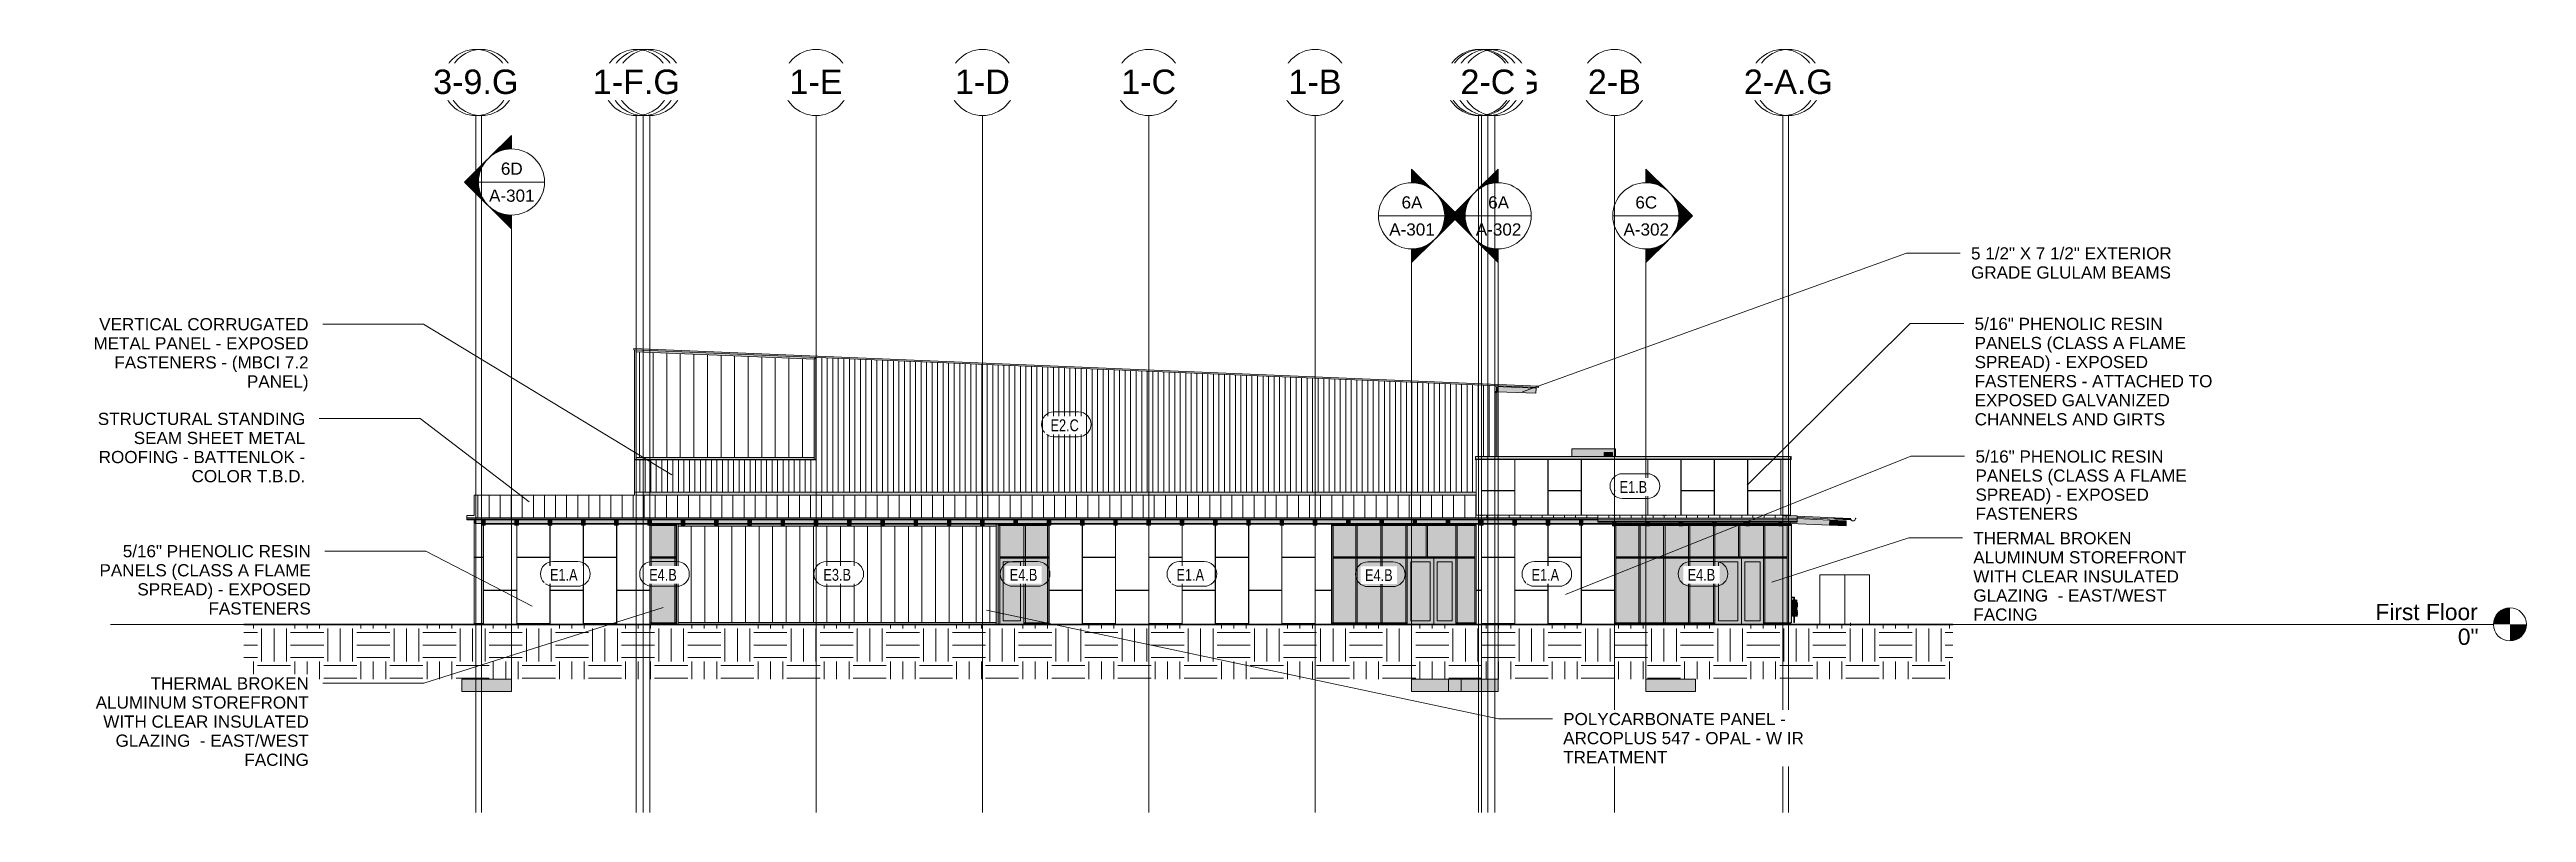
# Model space of a CAD drawing. Header units: inches. Extents: x 20273 to 40520, y -355 to 835.
# Drawn here: x 20273 to 23866, y -273 to 835 of the extents above; entities that cross this region are included whole.
import ezdxf

# ---------------------------------------------------------------- set-up
doc = ezdxf.new("R2010")
doc.units = ezdxf.units.IN
doc.header["$MEASUREMENT"] = 0
doc.linetypes.add('Grid Line 1_2_', pattern=[0.875, 0.5, -0.125, 0.125, -0.125])
doc.linetypes.add('Hidden 1_8_', pattern=[0.1875, 0.125, -0.0625])
for name, color, linetype, lineweight in [('A-ANNO-KEYN', 231, 'Continuous', 9), ('A-DOOR', 31, 'Continuous', 13), ('A-FLOR-LEVL', 51, 'Continuous', 9), ('A-GLAZ-CURT', 52, 'Continuous', 13), ('A-GLAZ-CWMG', 51, 'Continuous', 13), ('A-ROOF', 132, 'Continuous', 13), ('A-ROOF-MCUT', 132, 'Continuous', 25), ('A-ROOF-OTLN', 132, 'Continuous', 9), ('A-ROOF-PATT', 132, 'Continuous', 13), ('A-SITE-ROAD', 130, 'Continuous', 70), ('A-WALL', 113, 'Continuous', 13), ('A-WALL-IDEN', 211, 'Continuous', 9), ('A-WALL-PATT', 111, 'Continuous', 13), ('C-TOPO', 7, 'Continuous', 13), ('E-ELEC-EQPM', 71, 'Continuous', 13), ('G-ANNO-SYMB', 111, 'Continuous', 9), ('I-WALL', 2, 'Continuous', 13), ('M-EQPM', 50, 'Continuous', 13), ('P-SANR-FIXT', 6, 'Continuous', 13), ('S-BEAM', 12, 'Continuous', 13), ('S-COLS', 52, 'Continuous', 13), ('S-GRID', 1, 'Continuous', 9), ('S-GRID-IDEN', 1, 'Continuous', 9)]:
    doc.layers.add(name, color=color, linetype=linetype, lineweight=lineweight)
doc.styles.add('Arial', font='arial.ttf', dxfattribs={"height": 23.60479})
doc.styles.add('Arial_1', font='arial.ttf', dxfattribs={"height": 35.407186})
doc.styles.add('Arial_2', font='arial.ttf', dxfattribs={"height": 17.703593})
doc.styles.add('Century Gothic', font='GOTHIC.TTF', dxfattribs={"width": 0.8, "height": 17.245342})
pattern_1 = [(90, (22247.46, 677.25), (-193, -193), [48, -145]), (180, (22247.46, 677.25), (-2e-14, -193), [96, -97]), (270, (22151.46, 725.25), (-193, -193), [48, -145]), (180, (22247.46, 725.25), (-2e-14, -193), [96, -97]), (270, (22150.96, 725.25), (-193, -193), [48, -145]), (180, (22150.96, 725.25), (-2e-14, -193), [96, -97]), (90, (22054.96, 677.25), (-193, -193), [48, -145]), (180, (22150.96, 677.25), (-2e-14, -193), [96, -97]), (90, (22199.7, 725.5), (-193, -193), [48, -145]), (180, (22247.83, 725.5), (-2e-14, -193), [48.125, -144.875]), (180, (22247.83, 773.5), (-2e-14, -193), [48.125, -144.875]), (90, (22103.2, 725.5), (-193, -193), [48, -145]), (180, (22199.2, 725.5), (-2e-14, -193), [96, -97]), (270, (22199.2, 773.5), (-193, -193), [48, -145]), (180, (22199.2, 773.5), (-2e-14, -193), [96, -97]), (180, (22102.7, 725.5), (-2e-14, -193), [48, -145]), (270, (22102.7, 773.5), (-193, -193), [48, -145]), (180, (22102.7, 773.5), (-2e-14, -193), [48, -145]), (90, (22247.46, 773.75), (-193, -193), [48, -145]), (180, (22247.46, 773.75), (-2e-14, -193), [96, -97]), (270, (22151.46, 821.75), (-193, -193), [48, -145]), (180, (22247.46, 821.75), (-2e-14, -193), [96, -97]), (270, (22150.96, 821.75), (-193, -193), [48, -145]), (180, (22150.96, 821.75), (-2e-14, -193), [96, -97]), (90, (22054.96, 773.75), (-193, -193), [48, -145]), (180, (22150.96, 773.75), (-2e-14, -193), [96, -97]), (90, (22199.7, 822), (-193, -193), [48, -145]), (180, (22247.83, 822), (-2e-14, -193), [48.125, -144.875]), (180, (22247.83, 870), (-2e-14, -193), [48.125, -144.875]), (90, (22103.2, 822), (-193, -193), [48, -145]), (180, (22199.2, 822), (-2e-14, -193), [96, -97]), (270, (22199.2, 870), (-193, -193), [48, -145]), (180, (22199.2, 870), (-2e-14, -193), [96, -97]), (180, (22102.7, 822), (-2e-14, -193), [48, -145]), (270, (22102.7, 870), (-193, -193), [48, -145]), (180, (22102.7, 870), (-2e-14, -193), [48, -145])]
pattern_2 = [(0, (21143.93, 1.12), (-193, 193), [48, -145]), (90, (21143.93, 1.12), (-193, 1e-14), [96, -97]), (180, (21191.93, 97.12), (-193, 193), [48, -145]), (90, (21191.93, 1.12), (-193, 1e-14), [96, -97]), (180, (21191.93, 97.62), (-193, 193), [48, -145]), (90, (21191.93, 97.62), (-193, 1e-14), [96, -97]), (0, (21143.93, 193.62), (-193, 193), [48, -145]), (90, (21143.93, 97.62), (-193, 1e-14), [96, -97]), (0, (21192.18, 48.88), (-193, 193), [48, -145]), (90, (21192.18, 0.75), (-193, 1e-14), [48.125, -144.875]), (90, (21240.18, 0.75), (-193, 1e-14), [48.125, -144.875]), (0, (21192.18, 145.38), (-193, 193), [48, -145]), (90, (21192.18, 49.38), (-193, 1e-14), [96, -97]), (180, (21240.18, 49.38), (-193, 193), [48, -145]), (90, (21240.18, 49.38), (-193, 1e-14), [96, -97]), (90, (21192.18, 145.88), (-193, 1e-14), [48, -145]), (180, (21240.18, 145.88), (-193, 193), [48, -145]), (90, (21240.18, 145.88), (-193, 1e-14), [48, -145]), (0, (21240.43, 1.12), (-193, 193), [48, -145]), (90, (21240.43, 1.12), (-193, 1e-14), [96, -97]), (180, (21288.43, 97.12), (-193, 193), [48, -145]), (90, (21288.43, 1.12), (-193, 1e-14), [96, -97]), (180, (21288.43, 97.62), (-193, 193), [48, -145]), (90, (21288.43, 97.62), (-193, 1e-14), [96, -97]), (0, (21240.43, 193.62), (-193, 193), [48, -145]), (90, (21240.43, 97.62), (-193, 1e-14), [96, -97]), (0, (21288.68, 48.88), (-193, 193), [48, -145]), (90, (21288.68, 0.75), (-193, 1e-14), [48.125, -144.875]), (90, (21336.68, 0.75), (-193, 1e-14), [48.125, -144.875]), (0, (21288.68, 145.38), (-193, 193), [48, -145]), (90, (21288.68, 49.38), (-193, 1e-14), [96, -97]), (180, (21336.68, 49.38), (-193, 193), [48, -145]), (90, (21336.68, 49.38), (-193, 1e-14), [96, -97]), (90, (21288.68, 145.88), (-193, 1e-14), [48, -145]), (180, (21336.68, 145.88), (-193, 193), [48, -145]), (90, (21336.68, 145.88), (-193, 1e-14), [48, -145])]

msp = doc.modelspace()

# ---------------------------------------------------------------- texts
at = {"layer": 'G-ANNO-SYMB', "char_height": 17.7, "attachment_point": 2, "line_spacing_factor": 0.938532, "style": 'Arial_2'}
for s, insert, width in [('6D', (20943.7, 670.5), 37.584), ('A-301', (20943.7, 631.3), 78.624), ('6A', (22249.4, 621.5), 36.072), ('6A', (22375, 621.5), 36.072), ('6C', (22589.2, 621.5), 37.584), ('A-301', (22249.4, 582.2), 78.624), ('A-302', (22375, 582.2), 78.624), ('A-302', (22589.2, 582.2), 78.624)]:
    msp.add_mtext(s, dxfattribs=dict(at, insert=insert, width=width))

# ---------------------------------------------------------------- blocks, each defined once
blk = doc.blocks.new('Rectangular Mullion - Profile_Polycarbonate_Upper and left-1872004-Elevation - West')
at = {"layer": 'A-GLAZ-CWMG'}
blk.add_hatch(color=256, dxfattribs=at).paths.add_polyline_path([(22369.8, 243.5), (22372.3, 243.5), (22372.3, 336.8), (22369.8, 336.8), (22369.8, 252.3)], flags=0)
for p, q in [((22369.8, 336.8), (22372.3, 336.8)), ((22369.8, 243.5), (22369.8, 336.8)), ((22372.3, 336.8), (22372.3, 243.5))]:
    blk.add_line(p, q, dxfattribs=at)
blk = doc.blocks.new('Rectangular Mullion - Profile_Polycarbonate_Upper and left-1836397-Elevation - West')
at = {"layer": 'A-GLAZ-CWMG'}
blk.add_hatch(color=256, dxfattribs=at).paths.add_polyline_path([(21185.1, 142.7), (21646.4, 142.7), (21646.4, 145.5), (21628.9, 145.5), (21628.9, 144), (21623.7, 144), (21623.7, 145.5), (21580.6, 145.5), (21580.6, 144), (21575.5, 144), (21575.5, 145.5), (21532.4, 145.5), (21532.4, 144), (21527.2, 144), (21527.2, 145.5), (21484.1, 145.5), (21484.1, 144), (21479, 144), (21479, 145.5), (21435.9, 145.5), (21435.9, 144), (21430.7, 144), (21430.7, 145.5), (21387.6, 145.5), (21387.6, 144), (21382.5, 144), (21382.5, 145.5), (21339.4, 145.5), (21339.4, 144), (21334.2, 144), (21334.2, 145.5), (21291.1, 145.5), (21291.1, 144), (21286, 144), (21286, 145.5), (21242.9, 145.5), (21242.9, 144), (21237.7, 144), (21237.7, 145.5), (21194.6, 145.5), (21194.6, 144), (21189.5, 144), (21189.5, 145.5), (21185.1, 145.5), (21185.1, 144.9)], flags=0)
for p, q in [((21185.1, 142.7), (21185.1, 145.5)), ((21185.1, 145.5), (21189.5, 145.5)), ((21194.6, 145.5), (21237.7, 145.5)), ((21242.9, 145.5), (21286, 145.5)), ((21291.1, 145.5), (21334.2, 145.5)), ((21339.4, 145.5), (21382.5, 145.5)), ((21387.6, 145.5), (21430.7, 145.5)), ((21435.9, 145.5), (21479, 145.5)), ((21484.1, 145.5), (21527.2, 145.5)), ((21532.4, 145.5), (21575.5, 145.5)), ((21580.6, 145.5), (21623.7, 145.5)), ((21628.9, 145.5), (21646.4, 145.5)), ((21646.4, 145.5), (21646.4, 142.7)), ((21185.1, 142.7), (21646.4, 142.7))]:
    blk.add_line(p, q, dxfattribs=at)
blk = doc.blocks.new('Rectangular Mullion - Profile_Polycarbonate_Lower-1836398-Elevation - West')
at = {"layer": 'A-GLAZ-CWMG'}
blk.add_hatch(color=256, dxfattribs=at).paths.add_polyline_path([(21484.6, 0), (21646.4, 0), (21646.4, 2.8), (21185.1, 2.8), (21185.1, 0)], flags=0)
for p, q in [((21185.1, 0), (21185.1, 2.8)), ((21646.4, 2.8), (21185.1, 2.8)), ((21646.4, 2.8), (21646.4, 0))]:
    blk.add_line(p, q, dxfattribs=at)
blk = doc.blocks.new('Rectangular Mullion - Profile_Polycarbonate_Upper and left-1180549-Elevation - West')
at = {"layer": 'A-GLAZ-CWMG'}
blk.add_hatch(color=256, dxfattribs=at).paths.add_polyline_path([(21646.4, 0), (21649.2, 0), (21649.2, 145.5), (21646.4, 145.5), (21646.4, 76.6)], flags=0)
for p, q in [((21646.4, 145.5), (21649.2, 145.5)), ((21646.4, 145.5), (21646.4, 0)), ((21649.2, 145.5), (21649.2, 0))]:
    blk.add_line(p, q, dxfattribs=at)
blk = doc.blocks.new('Rectangular Mullion - Profile_Polycarbonate_right-1180550-Elevation - West')
at = {"layer": 'A-GLAZ-CWMG'}
blk.add_hatch(color=256, dxfattribs=at).paths.add_polyline_path([(21185.1, 0), (21185.1, 145.5), (21182.4, 145.5), (21182.4, 0)], flags=0)
for p, q in [((21182.4, 145.5), (21185.1, 145.5)), ((21182.4, 0), (21182.4, 145.5)), ((21185.1, 0), (21185.1, 145.5))]:
    blk.add_line(p, q, dxfattribs=at)
blk = doc.blocks.new('Rectangular Mullion - Exterior 2_ x 4_5_-1142339-Elevation - West')
at = {"layer": 'A-GLAZ-CWMG'}
blk.add_hatch(color=256, dxfattribs=at).paths.add_polyline_path([(21145.9, 2), (21145.9, 97), (21143.9, 97), (21143.9, 2)], flags=0)
for p, q in [((21143.9, 97), (21143.9, 2)), ((21145.9, 97), (21145.9, 2)), ((21145.9, 2), (21143.9, 2))]:
    blk.add_line(p, q, dxfattribs=at)
blk = doc.blocks.new('Rectangular Mullion - Exterior 2_ x 4_5_-1142340-Elevation - West')
at = {"layer": 'A-GLAZ-CWMG'}
blk.add_hatch(color=256, dxfattribs=at).paths.add_polyline_path([(21145.9, 97), (21145.9, 143.5), (21143.9, 143.5), (21143.9, 97)], flags=0)
for p, q in [((21143.9, 143.5), (21145.9, 143.5)), ((21143.9, 143.5), (21143.9, 97)), ((21145.9, 143.5), (21145.9, 97))]:
    blk.add_line(p, q, dxfattribs=at)
blk = doc.blocks.new('Rectangular Mullion - Exterior 2_ x 4_5_-1146634-Elevation - West')
at = {"layer": 'A-GLAZ-CWMG'}
blk.add_hatch(color=256, dxfattribs=at).paths.add_polyline_path([(21182.1, 97), (21182.1, 145.5), (21180.1, 145.5), (21180.1, 97)], flags=0)
for p, q in [((21180.1, 145.5), (21182.1, 145.5)), ((21180.1, 97), (21180.1, 145.5)), ((21182.1, 97), (21182.1, 145.5))]:
    blk.add_line(p, q, dxfattribs=at)
blk = doc.blocks.new('Rectangular Mullion - Exterior 2_ x 4_5_-1146635-Elevation - West')
at = {"layer": 'A-GLAZ-CWMG'}
blk.add_hatch(color=256, dxfattribs=at).paths.add_polyline_path([(21180.1, 0), (21182.1, 0), (21182.1, 97), (21180.1, 97), (21180.1, 76.6)], flags=0)
for p, q in [((21180.1, 0), (21180.1, 97)), ((21182.1, 0), (21182.1, 97))]:
    blk.add_line(p, q, dxfattribs=at)
blk = doc.blocks.new('Carrier_48TC_Standard_Efficiency_Gas_Heat_Electric_Cooling_Packaged_Rooftop_Unit_3_to_15_nominal_tons - 15 ton 48TC__16-873539-Elevation - West')
at = {"layer": 'M-EQPM'}
for points in [[(22544.4, 243.5), (22544.4, 254.7), (22481.1, 254.7), (22481.1, 243.5), (22528.2, 243.5), (22528.2, 249.6), (22540.1, 249.6), (22540.1, 243.5)], [(22528.2, 243.5), (22540.1, 243.5), (22540.1, 249.6), (22528.2, 249.6)]]:
    blk.add_hatch(color=256, dxfattribs=at).paths.add_polyline_path(points, flags=0)
for p, q in [((22481.1, 254.7), (22544.4, 254.7)), ((22481.1, 243.5), (22481.1, 254.7)), ((22544.4, 254.7), (22544.4, 243.5)), ((22540.1, 249.6), (22528.2, 249.6)), ((22528.2, 249.6), (22528.2, 243.5)), ((22540.1, 243.5), (22540.1, 249.6))]:
    blk.add_line(p, q, dxfattribs=at)
blk = doc.blocks.new('Rectangular Mullion - Exterior 2_ x 4_5_-1142379-Elevation - West')
at = {"layer": 'A-GLAZ-CWMG'}
blk.add_hatch(color=256, dxfattribs=at).paths.add_polyline_path([(22795.4, 2), (22799.9, 2), (22799.9, 97), (22795.4, 97), (22795.4, 8.2)], flags=0)
for p, q in [((22795.4, 2), (22795.4, 97)), ((22799.9, 97), (22799.9, 2)), ((22799.9, 2), (22795.4, 2))]:
    blk.add_line(p, q, dxfattribs=at)
blk = doc.blocks.new('Rectangular Mullion - Exterior 2_ x 4_5_-1142380-Elevation - West')
at = {"layer": 'A-GLAZ-CWMG'}
blk.add_hatch(color=256, dxfattribs=at).paths.add_polyline_path([(22799.9, 97), (22799.9, 143.5), (22795.4, 143.5), (22795.4, 97)], flags=0)
for p, q in [((22795.4, 143.5), (22799.9, 143.5)), ((22795.4, 97), (22795.4, 143.5)), ((22799.9, 143.5), (22799.9, 97))]:
    blk.add_line(p, q, dxfattribs=at)
blk = doc.blocks.new('Transformer-Dry-Type-Siemens - 6x6x6-1004770-Elevation - West')
at = {"layer": 'E-ELEC-EQPM'}
for p, q in [((22913.1, 72), (22877.1, 72)), ((22913.1, 72), (22877.1, 72)), ((22913.1, 0), (22913.1, 72)), ((22913.1, 0), (22913.1, 72))]:
    blk.add_line(p, q, dxfattribs=at)
blk = doc.blocks.new('Transformer-Dry-Type-Siemens - 6x3x6-1005805-Elevation - West')
at = {"layer": 'E-ELEC-EQPM'}
for p, q in [((22841.1, 72), (22841.1, 0)), ((22877.1, 72), (22841.1, 72)), ((22877.1, 72), (22841.1, 72)), ((22841.1, 72), (22841.1, 0)), ((22877.1, 0), (22877.1, 72)), ((22877.1, 0), (22877.1, 72))]:
    blk.add_line(p, q, dxfattribs=at)
blk = doc.blocks.new('System Panel - INSULATED LOW-E GLAZING _SEE ELEVATIONS FOR U-FACTOR_ SHGC_ _ LT_-1142345-Elevation - West')
at = {"layer": 'A-GLAZ-CURT'}
blk.add_hatch(color=256, dxfattribs=at).paths.add_polyline_path([(22578.2, 2), (22578.2, 96), (22545.2, 96), (22545.2, 2)], flags=0)
blk = doc.blocks.new('System Panel - INSULATED LOW-E GLAZING _SEE ELEVATIONS FOR U-FACTOR_ SHGC_ _ LT_-1142348-Elevation - West')
at = {"layer": 'A-GLAZ-CURT'}
blk.add_hatch(color=256, dxfattribs=at).paths.add_polyline_path([(22569.2, 98), (22578.2, 98), (22578.2, 143.5), (22545.6, 143.5), (22545.6, 143), (22545.2, 143), (22545.2, 98)], flags=0)
blk = doc.blocks.new('Rectangular Mullion - Exterior 2_ x 4_5_-1135311-Elevation - West')
at = {"layer": 'A-GLAZ-CWMG'}
blk.add_hatch(color=256, dxfattribs=at).paths.add_polyline_path([(22579.2, 0), (22579.2, 2), (22543.2, 2), (22543.2, 0)], flags=0)
for p in [(22543.2, 0), (22579.2, 2)]:
    blk.add_line(p, (22543.2, 2), dxfattribs=at)
blk = doc.blocks.new('Rectangular Mullion - Exterior 2_ x 4_5_-1142387-Elevation - West')
at = {"layer": 'A-GLAZ-CWMG'}
blk.add_hatch(color=256, dxfattribs=at).paths.add_polyline_path([(22793.4, 2), (22795.4, 2), (22795.4, 97), (22793.4, 97), (22793.4, 8.2)], flags=0)
for p, q in [((22793.4, 97), (22793.4, 2)), ((22795.4, 2), (22795.4, 97)), ((22795.4, 2), (22793.4, 2))]:
    blk.add_line(p, q, dxfattribs=at)
blk = doc.blocks.new('Rectangular Mullion - Exterior 2_ x 4_5_-1142388-Elevation - West')
at = {"layer": 'A-GLAZ-CWMG'}
blk.add_hatch(color=256, dxfattribs=at).paths.add_polyline_path([(22795.4, 97), (22795.4, 143.5), (22793.4, 143.5), (22793.4, 97)], flags=0)
for p, q in [((22793.4, 143.5), (22795.4, 143.5)), ((22793.4, 143.5), (22793.4, 97)), ((22795.4, 97), (22795.4, 143.5))]:
    blk.add_line(p, q, dxfattribs=at)
blk = doc.blocks.new('Rectangular Mullion - Exterior 2_ x 4_5_-1142371-Elevation - West')
at = {"layer": 'A-GLAZ-CWMG'}
blk.add_hatch(color=256, dxfattribs=at).paths.add_polyline_path([(22545.2, 97), (22545.2, 143), (22543.2, 143), (22543.2, 97)], flags=0)
for p, q in [((22543.2, 143), (22543.2, 97)), ((22545.2, 97), (22545.2, 143))]:
    blk.add_line(p, q, dxfattribs=at)
blk = doc.blocks.new('Rectangular Mullion - Exterior 2_ x 4_5_-1142372-Elevation - West')
at = {"layer": 'A-GLAZ-CWMG'}
blk.add_hatch(color=256, dxfattribs=at).paths.add_polyline_path([(22543.2, 2), (22545.2, 2), (22545.2, 97), (22543.2, 97), (22543.2, 76.6)], flags=0)
for p, q in [((22543.2, 97), (22543.2, 2)), ((22545.2, 2), (22545.2, 97)), ((22545.2, 2), (22543.2, 2))]:
    blk.add_line(p, q, dxfattribs=at)
blk = doc.blocks.new('System Panel - INSULATED LOW-E GLAZING _SEE ELEVATIONS FOR U-FACTOR_ SHGC_ _ LT_-827454-Elevation - West')
at = {"layer": 'A-GLAZ-CURT'}
blk.add_hatch(color=256, dxfattribs=at).paths.add_polyline_path([(22614.4, 2), (22614.4, 96), (22580.2, 96), (22580.2, 2)], flags=0)
blk = doc.blocks.new('System Panel - INSULATED LOW-E GLAZING _SEE ELEVATIONS FOR U-FACTOR_ SHGC_ _ LT_-1142349-Elevation - West')
at = {"layer": 'A-GLAZ-CURT'}
blk.add_hatch(color=256, dxfattribs=at).paths.add_polyline_path([(22614.4, 98), (22614.4, 143.5), (22593.9, 143.5), (22593.9, 143), (22588.7, 143), (22588.7, 143.5), (22580.2, 143.5), (22580.2, 98)], flags=0)
blk = doc.blocks.new('Rectangular Mullion - Exterior 2_ x 4_5_-1135317-Elevation - West')
at = {"layer": 'A-GLAZ-CWMG'}
blk.add_hatch(color=256, dxfattribs=at).paths.add_polyline_path([(22569.2, 143.5), (22579.2, 143.5), (22579.2, 145.5), (22545.6, 145.5), (22545.6, 143.5), (22549.8, 143.5)], flags=0)
for p, q in [((22579.2, 145.5), (22545.6, 145.5)), ((22545.6, 143.5), (22579.2, 143.5))]:
    blk.add_line(p, q, dxfattribs=at)
blk = doc.blocks.new('Rectangular Mullion - Exterior 2_ x 4_5_-769167-Elevation - West')
at = {"layer": 'A-GLAZ-CWMG'}
blk.add_hatch(color=256, dxfattribs=at).paths.add_polyline_path([(22588.7, 0), (22615.4, 0), (22615.4, 2), (22579.2, 2), (22579.2, 0)], flags=0)
blk.add_line((22615.4, 2), (22579.2, 2), dxfattribs=at)
blk = doc.blocks.new('Rectangular Mullion - Exterior 2_ x 4_5_-1135305-Elevation - West')
at = {"layer": 'A-GLAZ-CWMG'}
blk.add_hatch(color=256, dxfattribs=at).paths.add_polyline_path([(22579.2, 96), (22615.4, 96), (22615.4, 98), (22579.2, 98)], flags=0)
for p, q in [((22615.4, 98), (22579.2, 98)), ((22579.2, 96), (22615.4, 96))]:
    blk.add_line(p, q, dxfattribs=at)
blk = doc.blocks.new('Rectangular Mullion - Exterior 2_ x 4_5_-827470-Elevation - West')
at = {"layer": 'A-GLAZ-CWMG'}
blk.add_hatch(color=256, dxfattribs=at).paths.add_polyline_path([(22580.2, 2), (22580.2, 96), (22578.2, 96), (22578.2, 2)], flags=0)
for p, q in [((22578.2, 96), (22580.2, 96)), ((22578.2, 96), (22578.2, 2)), ((22580.2, 2), (22580.2, 96)), ((22580.2, 2), (22578.2, 2))]:
    blk.add_line(p, q, dxfattribs=at)
blk = doc.blocks.new('Rectangular Mullion - Exterior 2_ x 4_5_-1142358-Elevation - West')
at = {"layer": 'A-GLAZ-CWMG'}
blk.add_hatch(color=256, dxfattribs=at).paths.add_polyline_path([(22580.2, 98), (22580.2, 143.5), (22578.2, 143.5), (22578.2, 98)], flags=0)
for p, q in [((22578.2, 143.5), (22580.2, 143.5)), ((22578.2, 143.5), (22578.2, 98)), ((22580.2, 98), (22580.2, 143.5)), ((22580.2, 98), (22578.2, 98))]:
    blk.add_line(p, q, dxfattribs=at)
blk = doc.blocks.new('Rectangular Mullion - Exterior 2_ x 4_5_-1135276-Elevation - West')
at = {"layer": 'A-GLAZ-CWMG'}
h = blk.add_hatch(color=256, dxfattribs=at)
h.paths.add_polyline_path([(22593.9, 143.5), (22615.4, 143.5), (22615.4, 145.5), (22593.9, 145.5), (22593.9, 144.9)], flags=0)
h.paths.add_polyline_path([(22588.6, 143.5), (22588.7, 143.5), (22588.7, 145.5), (22579.2, 145.5), (22579.2, 143.5)], flags=0)
for p, q in [((22588.7, 145.5), (22579.2, 145.5)), ((22615.4, 145.5), (22593.9, 145.5)), ((22579.2, 143.5), (22588.7, 143.5)), ((22593.9, 143.5), (22615.4, 143.5))]:
    blk.add_line(p, q, dxfattribs=at)
blk = doc.blocks.new('Rectangular Mullion - Exterior 2_ x 4_5_-1135280-Elevation - West')
at = {"layer": 'A-GLAZ-CWMG'}
blk.add_hatch(color=256, dxfattribs=at).paths.add_polyline_path([(22651.6, 0), (22651.6, 2), (22615.4, 2), (22615.4, 0)], flags=0)
blk.add_line((22651.6, 2), (22615.4, 2), dxfattribs=at)
blk = doc.blocks.new('Rectangular Mullion - Exterior 2_ x 4_5_-1135281-Elevation - West')
at = {"layer": 'A-GLAZ-CWMG'}
blk.add_hatch(color=256, dxfattribs=at).paths.add_polyline_path([(22646.7, 96), (22651.6, 96), (22651.6, 98), (22615.4, 98), (22615.4, 96)], flags=0)
for p, q in [((22651.6, 98), (22615.4, 98)), ((22615.4, 96), (22651.6, 96))]:
    blk.add_line(p, q, dxfattribs=at)
blk = doc.blocks.new('Rectangular Mullion - Exterior 2_ x 4_5_-1142343-Elevation - West')
at = {"layer": 'A-GLAZ-CWMG'}
blk.add_hatch(color=256, dxfattribs=at).paths.add_polyline_path([(22616.4, 2), (22616.4, 96), (22614.4, 96), (22614.4, 2)], flags=0)
for p, q in [((22614.4, 96), (22616.4, 96)), ((22614.4, 96), (22614.4, 2)), ((22616.4, 2), (22616.4, 96)), ((22616.4, 2), (22614.4, 2))]:
    blk.add_line(p, q, dxfattribs=at)
blk = doc.blocks.new('Rectangular Mullion - Exterior 2_ x 4_5_-1142344-Elevation - West')
at = {"layer": 'A-GLAZ-CWMG'}
blk.add_hatch(color=256, dxfattribs=at).paths.add_polyline_path([(22616.4, 98), (22616.4, 143.5), (22614.4, 143.5), (22614.4, 98)], flags=0)
for p, q in [((22614.4, 143.5), (22616.4, 143.5)), ((22614.4, 143.5), (22614.4, 98)), ((22616.4, 98), (22616.4, 143.5)), ((22616.4, 98), (22614.4, 98))]:
    blk.add_line(p, q, dxfattribs=at)
blk = doc.blocks.new('Rectangular Mullion - Exterior 2_ x 4_5_-V1-Elevation - West')
at = {"layer": 'A-GLAZ-CWMG'}
h = blk.add_hatch(color=256, dxfattribs=at)
h.paths.add_polyline_path([(22615.4, 143.5), (22637, 143.5), (22637, 145.5), (22615.4, 145.5), (22615.4, 144.9)], flags=0)
h.paths.add_polyline_path([(22651.6, 143.5), (22651.6, 145.5), (22642.1, 145.5), (22642.1, 143.5), (22646.7, 143.5)], flags=0)
for p, q in [((22637, 145.5), (22615.4, 145.5)), ((22651.6, 145.5), (22642.1, 145.5)), ((22615.4, 143.5), (22637, 143.5)), ((22642.1, 143.5), (22651.6, 143.5))]:
    blk.add_line(p, q, dxfattribs=at)
blk = doc.blocks.new('Rectangular Mullion - Exterior 2_ x 4_5_-1135330-Elevation - West')
at = {"layer": 'A-GLAZ-CWMG'}
blk.add_hatch(color=256, dxfattribs=at).paths.add_polyline_path([(22688.8, 0), (22688.8, 2), (22651.6, 2), (22651.6, 0)], flags=0)
for q in [(22651.6, 2), (22688.8, 0)]:
    blk.add_line((22688.8, 2), q, dxfattribs=at)
blk = doc.blocks.new('Sliding Door - one-1327198-Elevation - West')
at = {"layer": 'A-DOOR'}
h = blk.add_hatch(color=256, dxfattribs=at)
h.paths.add_polyline_path([(22688.8, 0), (22727.2, 0), (22727.2, 96), (22688.8, 96), (22688.8, 2)], flags=0)
h.paths.add_polyline_path([(22693.8, 5), (22693.8, 91), (22722.2, 91), (22722.2, 5)], flags=0)
for points in [[(22693.8, 5), (22722.2, 5), (22722.2, 91), (22693.8, 91), (22693.8, 33.4)], [(22732.2, 5), (22754.2, 5), (22754.2, 91), (22732.2, 91), (22732.2, 26.9)]]:
    blk.add_hatch(color=256, dxfattribs=at).paths.add_polyline_path(points, flags=0)
h = blk.add_hatch(color=256, dxfattribs=at)
h.paths.add_polyline_path([(22759.2, 0), (22759.2, 96), (22727.2, 96), (22727.2, 0)], flags=0)
h.paths.add_polyline_path([(22732.2, 5), (22732.2, 91), (22754.2, 91), (22754.2, 5)], flags=0)
for p, q in [((22693.8, 5), (22693.8, 91)), ((22693.8, 91), (22722.2, 91)), ((22722.2, 91), (22722.2, 5)), ((22727.2, 0), (22727.2, 96)), ((22732.2, 91), (22732.2, 5)), ((22732.2, 91), (22754.2, 91)), ((22754.2, 5), (22754.2, 91)), ((22722.2, 5), (22693.8, 5)), ((22732.2, 5), (22754.2, 5))]:
    blk.add_line(p, q, dxfattribs=at)
blk = doc.blocks.new('System Panel - INSULATED LOW-E GLAZING _SEE ELEVATIONS FOR U-FACTOR_ SHGC_ _ LT_-1142391-Elevation - West')
at = {"layer": 'A-GLAZ-CURT'}
blk.add_hatch(color=256, dxfattribs=at).paths.add_polyline_path([(22762.9, 2), (22793.4, 2), (22793.4, 96), (22761.2, 96), (22761.2, 2)], flags=0)
blk = doc.blocks.new('System Panel - INSULATED LOW-E GLAZING _SEE ELEVATIONS FOR U-FACTOR_ SHGC_ _ LT_-1142392-Elevation - West')
at = {"layer": 'A-GLAZ-CURT'}
blk.add_hatch(color=256, dxfattribs=at).paths.add_polyline_path([(22761.2, 98), (22793.4, 98), (22793.4, 143.5), (22786.9, 143.5), (22786.9, 143), (22781.7, 143), (22781.7, 143.5), (22761.2, 143.5), (22761.2, 115.6)], flags=0)
blk = doc.blocks.new('Rectangular Mullion - Exterior 2_ x 4_5_-V2-Elevation - West')
at = {"layer": 'A-GLAZ-CWMG'}
blk.add_hatch(color=256, dxfattribs=at).paths.add_polyline_path([(22666, 143.5), (22685.2, 143.5), (22685.2, 145.5), (22651.6, 145.5), (22651.6, 143.5)], flags=0)
for p, q in [((22685.2, 145.5), (22651.6, 145.5)), ((22651.6, 143.5), (22685.2, 143.5))]:
    blk.add_line(p, q, dxfattribs=at)
blk = doc.blocks.new('Rectangular Mullion - Exterior 2_ x 4_5_-V3-Elevation - West')
at = {"layer": 'A-GLAZ-CWMG'}
blk.add_hatch(color=256, dxfattribs=at).paths.add_polyline_path([(22704.8, 143.5), (22724, 143.5), (22724, 145.5), (22690.4, 145.5), (22690.4, 143.5)], flags=0)
for p, q in [((22724, 145.5), (22690.4, 145.5)), ((22690.4, 143.5), (22724, 143.5))]:
    blk.add_line(p, q, dxfattribs=at)
blk = doc.blocks.new('Rectangular Mullion - Exterior 2_ x 4_5_-V4-Elevation - West')
at = {"layer": 'A-GLAZ-CWMG'}
blk.add_hatch(color=256, dxfattribs=at).paths.add_polyline_path([(22686.8, 98), (22688.8, 98), (22688.8, 143), (22686.8, 143), (22686.8, 115.6)], flags=0)
for p, q in [((22686.8, 143), (22686.8, 98)), ((22688.8, 98), (22688.8, 143)), ((22688.8, 98), (22686.8, 98))]:
    blk.add_line(p, q, dxfattribs=at)
blk = doc.blocks.new('L-Angle - L2X2X3_16-1772653-Elevation - West')
at = {"layer": 'S-BEAM'}
for points in [[(21329.7, 239.3), (21384.7, 239.3), (21384.7, 239.5), (21134.8, 239.5), (21134.8, 239.3), (21174.8, 239.3)], [(21329.7, 239.1), (21384.7, 239.2), (21384.7, 239.3), (21134.8, 239.3), (21134.8, 239.1), (21174.8, 239.1)], [(21134.8, 238.9), (21384.7, 239), (21384.7, 239.1), (21134.8, 239.1), (21134.8, 239)]]:
    blk.add_hatch(color=256, dxfattribs=at).paths.add_polyline_path(points, flags=0)
for p, q in [((21134.8, 239.3), (21134.8, 239.5)), ((21134.8, 239.1), (21134.8, 239.3)), ((21384.7, 239.1), (21134.8, 239.1)), ((21134.8, 238.9), (21134.8, 239.1)), ((21134.8, 238.9), (21384.7, 238.9)), ((21384.7, 239.5), (21384.7, 239.3)), ((21384.7, 239.3), (21384.7, 239.1)), ((21384.7, 239.1), (21384.7, 238.9))]:
    blk.add_line(p, q, dxfattribs=at)
at = {"layer": 'S-BEAM', "linetype": 'Hidden 1_8_', "lineweight": 9}
blk.add_line((21384.7, 239.1), (21134.8, 239.1), dxfattribs=at)
blk = doc.blocks.new('Rectangular Mullion - Exterior 2_ x 4_5_-1146371-Elevation - West')
at = {"layer": 'A-GLAZ-CWMG'}
blk.add_hatch(color=256, dxfattribs=at).paths.add_polyline_path([(22795.4, 143.5), (22799.9, 143.5), (22799.9, 145.5), (22795.4, 145.5), (22795.4, 144.9)], flags=0)
for p, q in [((22795.4, 145.5), (22795.4, 143.5)), ((22799.9, 145.5), (22795.4, 145.5)), ((22799.9, 143.5), (22799.9, 145.5)), ((22795.4, 143.5), (22799.9, 143.5))]:
    blk.add_line(p, q, dxfattribs=at)
blk = doc.blocks.new('Rectangular Mullion - Exterior 2_ x 4_5_-1135331-Elevation - West')
at = {"layer": 'A-GLAZ-CWMG'}
h = blk.add_hatch(color=256, dxfattribs=at)
h.paths.add_polyline_path([(22795.4, 143.5), (22795.4, 145.5), (22786.9, 145.5), (22786.9, 143.5)], flags=0)
h.paths.add_polyline_path([(22762.9, 143.5), (22781.7, 143.5), (22781.7, 145.5), (22760.2, 145.5), (22760.2, 143.5)], flags=0)
for p, q in [((22781.7, 145.5), (22760.2, 145.5)), ((22795.4, 145.5), (22786.9, 145.5)), ((22795.4, 145.5), (22795.4, 143.5)), ((22760.2, 143.5), (22781.7, 143.5)), ((22786.9, 143.5), (22795.4, 143.5))]:
    blk.add_line(p, q, dxfattribs=at)
blk = doc.blocks.new('Rectangular Mullion - Exterior 2_ x 4_5_-1135332-Elevation - West')
at = {"layer": 'A-GLAZ-CWMG'}
blk.add_hatch(color=256, dxfattribs=at).paths.add_polyline_path([(22759.2, 0), (22795.4, 0), (22795.4, 2), (22759.2, 2)], flags=0)
for p, q in [((22759.2, 0), (22759.2, 2)), ((22795.4, 2), (22759.2, 2)), ((22795.4, 2), (22795.4, 0))]:
    blk.add_line(p, q, dxfattribs=at)
blk = doc.blocks.new('Rectangular Mullion - Exterior 2_ x 4_5_-1135333-Elevation - West')
at = {"layer": 'A-GLAZ-CWMG'}
blk.add_hatch(color=256, dxfattribs=at).paths.add_polyline_path([(22793.4, 96), (22793.4, 98), (22760.2, 98), (22760.2, 96)], flags=0)
for p, q in [((22793.4, 98), (22760.2, 98)), ((22760.2, 96), (22793.4, 96)), ((22793.4, 98), (22793.4, 96))]:
    blk.add_line(p, q, dxfattribs=at)
blk = doc.blocks.new('Rectangular Mullion - Exterior 2_ x 4_5_-1135285-Elevation - West')
at = {"layer": 'A-GLAZ-CWMG'}
blk.add_hatch(color=256, dxfattribs=at).paths.add_polyline_path([(22569.2, 96), (22579.2, 96), (22579.2, 98), (22545.2, 98), (22545.2, 96)], flags=0)
for p, q in [((22545.2, 96), (22545.2, 98)), ((22579.2, 98), (22545.2, 98)), ((22545.2, 96), (22579.2, 96))]:
    blk.add_line(p, q, dxfattribs=at)
blk = doc.blocks.new('System Panel - INSULATED LOW-E GLAZING _SEE ELEVATIONS FOR U-FACTOR_ SHGC_ _ LT_-827433-Elevation - West')
at = {"layer": 'A-GLAZ-CURT'}
blk.add_hatch(color=256, dxfattribs=at).paths.add_polyline_path([(21180.1, 2), (21180.1, 96), (21145.9, 96), (21145.9, 2), (21174.8, 2)], flags=0)
blk = doc.blocks.new('System Panel - INSULATED LOW-E GLAZING _SEE ELEVATIONS FOR U-FACTOR_ SHGC_ _ LT_-1142338-Elevation - West')
at = {"layer": 'A-GLAZ-CURT'}
blk.add_hatch(color=256, dxfattribs=at).paths.add_polyline_path([(21180.1, 98), (21180.1, 143.5), (21145.9, 143.5), (21145.9, 98), (21174.8, 98)], flags=0)
blk = doc.blocks.new('Rectangular Mullion - Exterior 2_ x 4_5_-1146644-Elevation - West')
at = {"layer": 'A-GLAZ-CWMG'}
blk.add_hatch(color=256, dxfattribs=at).paths.add_polyline_path([(21174.8, 0), (21182.1, 0), (21182.1, 2), (21144.9, 2), (21144.9, 0)], flags=0)
for p, q in [((21144.9, 2), (21182.1, 2)), ((21182.1, 2), (21182.1, 0))]:
    blk.add_line(p, q, dxfattribs=at)
blk = doc.blocks.new('Rectangular Mullion - Exterior 2_ x 4_5_-1146645-Elevation - West')
at = {"layer": 'A-GLAZ-CWMG'}
blk.add_hatch(color=256, dxfattribs=at).paths.add_polyline_path([(21144.9, 96), (21182.1, 96), (21182.1, 98), (21144.9, 98)], flags=0)
for p, q in [((21182.1, 98), (21144.9, 98)), ((21182.1, 96), (21144.9, 96)), ((21182.1, 98), (21182.1, 96))]:
    blk.add_line(p, q, dxfattribs=at)
blk = doc.blocks.new('Rectangular Mullion - Exterior 2_ x 4_5_-1146646-Elevation - West')
at = {"layer": 'A-GLAZ-CWMG'}
blk.add_hatch(color=256, dxfattribs=at).paths.add_polyline_path([(21144.9, 143.5), (21182.1, 143.5), (21182.1, 145.5), (21146.4, 145.5), (21146.4, 144), (21144.9, 144)], flags=0)
for p, q in [((21182.1, 145.5), (21146.4, 145.5)), ((21182.1, 145.5), (21182.1, 143.5)), ((21182.1, 143.5), (21144.9, 143.5))]:
    blk.add_line(p, q, dxfattribs=at)
blk = doc.blocks.new('Dimension Lumber - 5_5 x 7_5 Glulam-1777808-Elevation - West')
at = {"layer": 'S-BEAM'}
blk.add_hatch(color=256, dxfattribs=at).paths.add_polyline_path([(22786.9, 143), (22786.9, 148.9), (22781.7, 148.9), (22781.7, 143), (22782.2, 143)], flags=0)
for p, q in [((22781.7, 148.9), (22781.7, 143)), ((22786.9, 143), (22786.9, 148.9)), ((22781.7, 143), (22786.9, 143))]:
    blk.add_line(p, q, dxfattribs=at)
blk = doc.blocks.new('Dimension Lumber - 5_5 x 7_5 Glulam-1777807-Elevation - West')
at = {"layer": 'S-BEAM'}
for points in [[(22497.4, 151.5), (22497.4, 151.6), (22492.2, 151.5)], [(22497.4, 144), (22497.4, 151.5), (22492.2, 151.5), (22492.2, 144)]]:
    blk.add_hatch(color=256, dxfattribs=at).paths.add_polyline_path(points, flags=0)
for p, q in [((22497.4, 151.5), (22492.2, 151.5)), ((22492.2, 151.5), (22492.2, 144)), ((22492.2, 144), (22497.4, 144)), ((22497.4, 144), (22497.4, 151.5))]:
    blk.add_line(p, q, dxfattribs=at)
blk = doc.blocks.new('Dimension Lumber - 5_5 x 7_5 Glulam-1730133-Elevation - West')
at = {"layer": 'S-BEAM'}
blk.add_hatch(color=256, dxfattribs=at).paths.add_polyline_path([(22879, 143), (22879.3, 150.5), (22855.3, 151.5), (22855, 144), (22855.3, 144)], flags=0)
for p, q in [((22879, 143), (22855, 144)), ((22855.3, 151.5), (22879.3, 150.5)), ((22879.3, 150.5), (22879, 143))]:
    blk.add_line(p, q, dxfattribs=at)
blk = doc.blocks.new('Dimension Lumber - 5_5 x 7_5 Glulam-1730092-Elevation - West')
at = {"layer": 'S-BEAM'}
blk.add_hatch(color=256, dxfattribs=at).paths.add_polyline_path([(22429.2, 335.5), (22429.5, 343), (22369.6, 345.5), (22369.6, 338), (22372.2, 337.9), (22372.2, 344.9), (22372.8, 344.9), (22372.8, 337.8), (22414.3, 336.1)], flags=0)
for p, q in [((22369.6, 345.5), (22429.5, 343)), ((22369.6, 338), (22372.2, 337.9)), ((22372.8, 337.8), (22429.2, 335.5)), ((22429.5, 343), (22429.2, 335.5))]:
    blk.add_line(p, q, dxfattribs=at)
blk = doc.blocks.new('Dimension Lumber - 5_5 x 7_5 Glulam-1780657-Elevation - West')
at = {"layer": 'S-BEAM'}
blk.add_hatch(color=256, dxfattribs=at).paths.add_polyline_path([(22855, 144), (22855.3, 151.5), (22808.3, 153.5), (22808.3, 148.9), (22798.6, 148.9), (22798.6, 146.4), (22840.3, 144.6)], flags=0)
for p, q in [((22855, 144), (22798.6, 146.4)), ((22808.3, 153.5), (22855.3, 151.5)), ((22855.3, 151.5), (22855, 144))]:
    blk.add_line(p, q, dxfattribs=at)
blk = doc.blocks.new('Door_Single_Storefront - one-1371400-Elevation - West')
at = {"layer": 'A-DOOR'}
h = blk.add_hatch(color=256, dxfattribs=at)
h.paths.add_polyline_path([(21686.6, 0), (21686.6, 96), (21651.4, 96), (21651.4, 0)], flags=0)
h.paths.add_polyline_path([(21681.6, 5), (21656.4, 5), (21656.4, 91), (21681.6, 91), (21681.6, 76.6)], flags=0)
blk.add_hatch(color=256, dxfattribs=at).paths.add_polyline_path([(21656.4, 5), (21681.6, 5), (21681.6, 91), (21656.4, 91), (21656.4, 30.2)], flags=0)
for p, q in [((21656.4, 91), (21656.4, 5)), ((21656.4, 91), (21681.6, 91)), ((21681.6, 5), (21681.6, 91)), ((21656.4, 5), (21681.6, 5))]:
    blk.add_line(p, q, dxfattribs=at)
blk = doc.blocks.new('System Panel - INSULATED LOW-E GLAZING _SEE ELEVATIONS FOR U-FACTOR_ SHGC_ _ LT_-1354328-Elevation - West')
at = {"layer": 'A-GLAZ-CURT'}
blk.add_hatch(color=256, dxfattribs=at).paths.add_polyline_path([(21688.6, 2), (21720.7, 2), (21720.7, 96), (21688.6, 96), (21688.6, 76.6)], flags=0)
blk = doc.blocks.new('System Panel - INSULATED LOW-E GLAZING _SEE ELEVATIONS FOR U-FACTOR_ SHGC_ _ LT_-1354329-Elevation - West')
at = {"layer": 'A-GLAZ-CURT'}
blk.add_hatch(color=256, dxfattribs=at).paths.add_polyline_path([(21651.4, 98), (21686.6, 98), (21686.6, 143.5), (21651.4, 143.5), (21651.4, 115.6)], flags=0)
blk = doc.blocks.new('System Panel - INSULATED LOW-E GLAZING _SEE ELEVATIONS FOR U-FACTOR_ SHGC_ _ LT_-1354330-Elevation - West')
at = {"layer": 'A-GLAZ-CURT'}
blk.add_hatch(color=256, dxfattribs=at).paths.add_polyline_path([(21717.1, 98), (21720.7, 98), (21720.7, 143.5), (21688.6, 143.5), (21688.6, 98)], flags=0)
blk = doc.blocks.new('Rectangular Mullion - Exterior 2_ x 4_5_-1354323-Elevation - West')
at = {"layer": 'A-GLAZ-CWMG'}
blk.add_hatch(color=256, dxfattribs=at).paths.add_polyline_path([(21687.6, 143.5), (21687.6, 145.5), (21677.1, 145.5), (21677.1, 144), (21672, 144), (21672, 145.5), (21649.4, 145.5), (21649.4, 143.5), (21678.3, 143.5)], flags=0)
for p, q in [((21649.4, 143.5), (21649.4, 145.5)), ((21672, 145.5), (21649.4, 145.5)), ((21687.6, 145.5), (21677.1, 145.5)), ((21649.4, 143.5), (21687.6, 143.5))]:
    blk.add_line(p, q, dxfattribs=at)
blk = doc.blocks.new('Rectangular Mullion - Exterior 2_ x 4_5_-1354324-Elevation - West')
at = {"layer": 'A-GLAZ-CWMG'}
blk.add_hatch(color=256, dxfattribs=at).paths.add_polyline_path([(21687.6, 143.5), (21722.7, 143.5), (21722.7, 144), (21720.2, 144), (21720.2, 145.5), (21687.6, 145.5)], flags=0)
for p, q in [((21720.2, 145.5), (21687.6, 145.5)), ((21722.7, 144), (21722.7, 143.5)), ((21687.6, 143.5), (21722.7, 143.5))]:
    blk.add_line(p, q, dxfattribs=at)
blk = doc.blocks.new('Rectangular Mullion - Exterior 2_ x 4_5_-1354325-Elevation - West')
at = {"layer": 'A-GLAZ-CWMG'}
blk.add_hatch(color=256, dxfattribs=at).paths.add_polyline_path([(21722.7, 0), (21722.7, 2), (21686.6, 2), (21686.6, 0)], flags=0)
for p, q in [((21686.6, 0), (21686.6, 2)), ((21722.7, 2), (21686.6, 2)), ((21722.7, 2), (21722.7, 0))]:
    blk.add_line(p, q, dxfattribs=at)
blk = doc.blocks.new('Rectangular Mullion - Exterior 2_ x 4_5_-1212758-Elevation - West')
at = {"layer": 'A-GLAZ-CWMG'}
blk.add_hatch(color=256, dxfattribs=at).paths.add_polyline_path([(21722.7, 0), (21722.7, 97), (21720.7, 97), (21720.7, 0)], flags=0)
for p, q in [((21720.7, 97), (21720.7, 0)), ((21722.7, 0), (21722.7, 97))]:
    blk.add_line(p, q, dxfattribs=at)
blk = doc.blocks.new('Rectangular Mullion - Exterior 2_ x 4_5_-1212759-Elevation - West')
at = {"layer": 'A-GLAZ-CWMG'}
blk.add_hatch(color=256, dxfattribs=at).paths.add_polyline_path([(21720.7, 97), (21722.7, 97), (21722.7, 144), (21720.7, 144), (21720.7, 115.6)], flags=0)
for p, q in [((21720.7, 144), (21720.7, 97)), ((21722.7, 97), (21722.7, 144))]:
    blk.add_line(p, q, dxfattribs=at)
blk = doc.blocks.new('Rectangular Mullion - Exterior 2_ x 4_5_-V5-Elevation - West')
at = {"layer": 'A-GLAZ-CWMG'}
blk.add_hatch(color=256, dxfattribs=at).paths.add_polyline_path([(21651.4, 97), (21651.4, 143.5), (21649.4, 143.5), (21649.4, 97)], flags=0)
for p, q in [((21649.4, 143.5), (21651.4, 143.5)), ((21649.4, 143.5), (21649.4, 97)), ((21651.4, 97), (21651.4, 143.5))]:
    blk.add_line(p, q, dxfattribs=at)
blk = doc.blocks.new('Rectangular Mullion - Exterior 2_ x 4_5_-1305178-Elevation - West')
at = {"layer": 'A-GLAZ-CWMG'}
blk.add_hatch(color=256, dxfattribs=at).paths.add_polyline_path([(21649.4, 0), (21651.4, 0), (21651.4, 97), (21649.4, 97), (21649.4, 76.6)], flags=0)
for p, q in [((21649.4, 97), (21649.4, 0)), ((21651.4, 0), (21651.4, 97))]:
    blk.add_line(p, q, dxfattribs=at)
blk = doc.blocks.new('Rectangular Mullion - Exterior 2_ x 4_5_-1354326-Elevation - West')
at = {"layer": 'A-GLAZ-CWMG'}
blk.add_hatch(color=256, dxfattribs=at).paths.add_polyline_path([(21651.4, 96), (21687.6, 96), (21687.6, 98), (21651.4, 98)], flags=0)
for p, q in [((21651.4, 96), (21651.4, 98)), ((21687.6, 98), (21651.4, 98)), ((21651.4, 96), (21687.6, 96))]:
    blk.add_line(p, q, dxfattribs=at)
blk = doc.blocks.new('Rectangular Mullion - Exterior 2_ x 4_5_-1354327-Elevation - West')
at = {"layer": 'A-GLAZ-CWMG'}
blk.add_hatch(color=256, dxfattribs=at).paths.add_polyline_path([(21717.1, 96), (21722.7, 96), (21722.7, 98), (21687.6, 98), (21687.6, 96)], flags=0)
for p, q in [((21722.7, 98), (21687.6, 98)), ((21687.6, 96), (21722.7, 96)), ((21722.7, 98), (21722.7, 96))]:
    blk.add_line(p, q, dxfattribs=at)
blk = doc.blocks.new('gas_meter-250_cfh_2214 - gas_meter-250_cfh_2214-1353211-Elevation - West')
at = {"layer": 'P-SANR-FIXT'}
for points in [[(22801.6, 38.5), (22803.1, 38.6), (22803.1, 39.5), (22799.9, 39.4), (22799.9, 38.5)], [(22803.3, 35.9), (22803.4, 35.9), (22803.3, 38.3), (22803.2, 38.3), (22803.2, 35.9)], [(22803.4, 38.6), (22803.4, 38.7), (22803.5, 38.9), (22803.4, 38.8), (22803.4, 38.7)], [(22803.7, 14.9), (22803.7, 37.9), (22803.4, 37.9), (22803.4, 14.9), (22803.6, 14.9)], [(22803.7, 14.9), (22804.1, 14.9), (22804.1, 37.9), (22803.7, 37.9), (22803.7, 18)], [(22804.1, 35.9), (22804.2, 35.9), (22804.2, 38.3), (22804.1, 38.2), (22804.1, 36.5)], [(22799.9, 30.9), (22800.6, 30.9), (22800.6, 31.9), (22799.9, 31.8), (22799.9, 31.1)], [(22800.6, 25.6), (22800.6, 30.9), (22799.9, 30.9), (22799.9, 25.6)], [(22799.9, 24), (22800.6, 24), (22800.6, 25.6), (22799.9, 25.6), (22799.9, 24)], [(22801.5, 35.2), (22802, 35.2), (22802, 35.6), (22800, 35.6), (22800, 35.2), (22801.2, 35.2)], [(22802, 35.6), (22802, 35.7), (22801.5, 35.7), (22801.2, 35.7), (22801.2, 35.8), (22800.5, 35.8), (22800.4, 35.7), (22800.6, 35.6), (22801.6, 35.6)], [(22800.6, 24), (22801, 24.3), (22801.2, 24.7), (22801.3, 24.8), (22801.4, 24.9), (22801.5, 25.3), (22801.4, 25.3), (22801.6, 25.4), (22801.5, 25.6), (22800.6, 25.6), (22800.6, 24.2)], [(22807.7, 35.2), (22807.7, 35.6), (22805.7, 35.6), (22805.7, 35.2), (22807.5, 35.2)], [(22807.5, 33.7), (22807.5, 34.5), (22806.4, 34.4), (22806.2, 34.2), (22806, 33.9), (22806, 33.7), (22806.4, 33.7)], [(22806.4, 33), (22807.5, 33), (22807.5, 33.7), (22806, 33.7), (22806, 33)], [(22806.6, 32.2), (22807.5, 32.2), (22807.5, 33), (22806, 33), (22806.1, 32.6), (22806.3, 32.3), (22806.6, 32.2)], [(22806.9, 24.1), (22807.1, 24.2), (22807.1, 25.6), (22806.2, 25.6), (22806.1, 25.1), (22806.3, 24.9), (22806.5, 24.3), (22806.7, 24.1)], [(22806.4, 30.9), (22807.1, 30.9), (22807.1, 31.8), (22806.8, 31.7), (22806.6, 31.5), (22806.2, 31.1), (22806.4, 31.2), (22806.3, 31.1)], [(22806.5, 35.1), (22806.7, 35.2), (22806.4, 35.1)], [(22808.3, 30.9), (22808.3, 31.9), (22807.1, 31.8), (22807.1, 30.9)], [(22807.1, 25.6), (22808.3, 25.6), (22808.3, 30.9), (22807.1, 30.9), (22807.1, 27.7)], [(22808.3, 24), (22808.3, 25.6), (22807.1, 25.6), (22807.1, 24)], [(22807.7, 33), (22807.7, 33.7), (22807.5, 33.7), (22807.5, 33), (22807.6, 33)], [(22808.4, 25.6), (22808.3, 30.9), (22808.3, 30.9), (22808.4, 25.6), (22808.4, 25.6)]]:
    blk.add_hatch(color=256, dxfattribs=at).paths.add_polyline_path(points, flags=0)
h = blk.add_hatch(color=256, dxfattribs=at)
h.paths.add_polyline_path([(22803.3, 38.5), (22803.2, 38.5), (22803.2, 38.5)], flags=0)
h.paths.add_polyline_path([(22803.2, 38.8), (22803.2, 39.1), (22803.1, 39)], flags=0)
h.paths.add_polyline_path([(22803.3, 38.6), (22803.3, 38.8), (22803.2, 38.8), (22803.2, 38.6), (22803.2, 38.6)], flags=0)
h.paths.add_polyline_path([(22803.4, 39.4), (22803.5, 39.5), (22803.2, 39.5)], flags=0)
h.paths.add_polyline_path([(22803.2, 39.2), (22803.3, 39.4), (22803.2, 39.3)], flags=0)
h = blk.add_hatch(color=256, dxfattribs=at)
h.paths.add_polyline_path([(22803.4, 38.3), (22803.4, 38.4), (22803.4, 38.3)], flags=0)
h.paths.add_polyline_path([(22803.2, 38.3), (22803.4, 38.6), (22803.3, 38.6), (22803.3, 38.3)], flags=0)
h.paths.add_polyline_path([(22803.6, 39), (22803.7, 39.1), (22803.7, 39.1), (22803.5, 39)], flags=0)
h.paths.add_polyline_path([(22803.5, 39), (22803.7, 39.2), (22803.5, 39.2), (22803.5, 39.1)], flags=0)
h = blk.add_hatch(color=256, dxfattribs=at)
h.paths.add_polyline_path([(22803.7, 38.3), (22803.7, 39), (22803.5, 38.9), (22803.4, 38.5), (22803.4, 38.5), (22803.4, 37.9), (22803.6, 38.2)], flags=0)
h.paths.add_polyline_path([(22803.4, 37.9), (22803.7, 38.1), (22803.7, 38.2), (22803.5, 37.9)], flags=0)
h = blk.add_hatch(color=256, dxfattribs=at)
h.paths.add_polyline_path([(22803.4, 37.9), (22803.5, 37.9), (22803.4, 37.9)], flags=0)
h.paths.add_polyline_path([(22803.7, 37.9), (22803.7, 37.9), (22803.7, 38.1), (22803.6, 37.9), (22803.6, 37.9)], flags=0)
h = blk.add_hatch(color=256, dxfattribs=at)
h.paths.add_polyline_path([(22804.2, 38.3), (22804.1, 38.5), (22804.2, 38.3), (22804.2, 38.3)], flags=0)
h.paths.add_polyline_path([(22803.7, 39.1), (22803.7, 39), (22803.8, 39.1)], flags=0)
h.paths.add_polyline_path([(22804.2, 38.8), (22804, 39.3), (22803.7, 39.3), (22803.8, 39.1), (22804.2, 38.9)], flags=0)
h = blk.add_hatch(color=256, dxfattribs=at)
h.paths.add_polyline_path([(22804.1, 37.9), (22803.7, 38.2), (22803.7, 38.1), (22804, 37.9)], flags=0)
h.paths.add_polyline_path([(22804.1, 37.9), (22804, 38.9), (22803.7, 39), (22803.7, 38.3), (22804.1, 37.9)], flags=0)
h = blk.add_hatch(color=256, dxfattribs=at)
h.paths.add_polyline_path([(22804.1, 37.9), (22804.1, 37.9), (22804, 37.9)], flags=0)
h.paths.add_polyline_path([(22804, 37.9), (22803.9, 37.9), (22803.7, 38.1), (22803.8, 37.9), (22804, 37.9)], flags=0)
h = blk.add_hatch(color=256, dxfattribs=at)
h.paths.add_polyline_path([(22803.9, 38.1), (22803.8, 38.2), (22803.9, 38.1)], flags=0)
h.paths.add_polyline_path([(22804.1, 38.4), (22804, 38.5), (22804, 38.5), (22804.1, 38.4)], flags=0)
h.paths.add_polyline_path([(22804.1, 38.6), (22804, 39), (22804, 38.9), (22804.1, 38.8), (22804.1, 38.6)], flags=0)
h = blk.add_hatch(color=256, dxfattribs=at)
h.paths.add_polyline_path([(22801.6, 24), (22803.4, 24), (22803.4, 26.4), (22802.8, 26.2), (22801.5, 25.2), (22800.8, 24.2), (22801.2, 24.4), (22801.5, 24.9), (22801.6, 25)], flags=0)
h.paths.add_polyline_path([(22800.6, 31.9), (22801.6, 31.9), (22801.6, 30.9), (22801.2, 31.5), (22800.7, 31.8)], flags=0)
h.paths.add_polyline_path([(22801.2, 31.2), (22801, 31.3), (22801, 31.2), (22801.1, 31.2)], flags=0)
h.paths.add_polyline_path([(22803.4, 29.3), (22803.4, 35), (22800.2, 35), (22800.3, 31.9), (22800.7, 31.8), (22801.1, 31.5), (22801, 31.5), (22801.1, 31.4), (22801.2, 31), (22801.2, 30.9), (22801.6, 30.9), (22801.6, 30.3), (22802.5, 29.6), (22802.9, 29.4), (22803.3, 29.3)], flags=0)
h = blk.add_hatch(color=256, dxfattribs=at)
h.paths.add_polyline_path([(22801.2, 31.2), (22801, 31.2), (22801, 31.3), (22801, 31.4), (22801.1, 31.3)], flags=0)
h.paths.add_polyline_path([(22801.1, 30.9), (22801.2, 31), (22801.2, 31.3), (22801.1, 31.4), (22801.2, 31.4), (22801, 31.7), (22800.6, 31.8), (22800.6, 30.9), (22800.9, 30.9)], flags=0)
h = blk.add_hatch(color=256, dxfattribs=at)
h.paths.add_polyline_path([(22801.6, 25.5), (22801.5, 26.7), (22801.5, 27), (22801.5, 29.8), (22801.6, 30.1), (22801.6, 30.9), (22800.9, 30.9), (22800.6, 30.9), (22800.6, 25.6), (22801.5, 25.6)], flags=0)
h.paths.add_polyline_path([(22801.4, 26.9), (22801.3, 28.1), (22801.4, 28.9), (22801.4, 28.9), (22801.4, 26.9)], flags=0)
h = blk.add_hatch(color=256, dxfattribs=at)
h.paths.add_polyline_path([(22801.6, 27.8), (22803.4, 27.8), (22803.3, 29.3), (22802.8, 29.4), (22801.6, 30.4), (22801.6, 28.5)], flags=0)
h.paths.add_polyline_path([(22804.1, 27.8), (22806, 27.8), (22806, 30.4), (22805.1, 29.8), (22804.6, 29.4), (22804.1, 29.2), (22804.1, 28.2)], flags=0)
h.paths.add_polyline_path([(22806.2, 27.8), (22806.2, 27.8), (22806.2, 28.3)], flags=0)
h.paths.add_polyline_path([(22801.3, 27.8), (22801.4, 29), (22801.3, 28.1), (22801.3, 27.8)], flags=0)
h = blk.add_hatch(color=256, dxfattribs=at)
h.paths.add_polyline_path([(22801.6, 26.2), (22801.5, 29.4), (22801.5, 28.9), (22801.5, 26.3)], flags=0)
h.paths.add_polyline_path([(22801.4, 26.9), (22801.4, 28.6), (22801.3, 27.7), (22801.4, 27.3)], flags=0)
h = blk.add_hatch(color=256, dxfattribs=at)
h.paths.add_polyline_path([(22806.1, 25.1), (22806.1, 25.6), (22806, 25.6), (22806, 27.8), (22804.1, 27.8), (22804.1, 26.4), (22804.6, 26.2), (22806.1, 25.1)], flags=0)
h.paths.add_polyline_path([(22801.4, 25.3), (22801.6, 25.3), (22802.5, 26), (22803.1, 26.3), (22803.4, 26.4), (22803.4, 27.8), (22801.6, 27.8), (22801.6, 25.5), (22801.5, 25.5), (22801.6, 25.4), (22801.4, 25.3)], flags=0)
h = blk.add_hatch(color=256, dxfattribs=at)
h.paths.add_polyline_path([(22804.1, 35.6), (22805.7, 35.7), (22805.7, 35.8), (22804.1, 35.7), (22804.1, 35.6)], flags=0)
h.paths.add_polyline_path([(22802, 35.6), (22803.4, 35.7), (22803.4, 35.8), (22802, 35.8), (22802, 35.7)], flags=0)
h = blk.add_hatch(color=256, dxfattribs=at)
h.paths.add_polyline_path([(22803.4, 35.2), (22803.4, 35.6), (22802, 35.6), (22802, 35.2)], flags=0)
h.paths.add_polyline_path([(22805.7, 35.2), (22805.7, 35.6), (22804.1, 35.6), (22804.1, 35.2)], flags=0)
h = blk.add_hatch(color=256, dxfattribs=at)
h.paths.add_polyline_path([(22803.4, 35), (22803.4, 35.2), (22802, 35.1), (22802, 35)], flags=0)
h.paths.add_polyline_path([(22805.7, 35), (22805.7, 35.2), (22804.1, 35.1), (22804.1, 35)], flags=0)
h = blk.add_hatch(color=256, dxfattribs=at)
h.paths.add_polyline_path([(22804.1, 24), (22806, 24), (22806, 24.9), (22806.3, 24.4), (22806.5, 24.1), (22807.1, 24), (22807.1, 24.2), (22806.7, 24.1), (22806.5, 24.3), (22806.3, 24.8), (22806.3, 24.9), (22805.2, 25.9), (22804.1, 26.4), (22804.1, 25.3)], flags=0)
h.paths.add_polyline_path([(22807.1, 31.9), (22806.6, 31.8), (22806.2, 31.5), (22806.1, 31.2), (22806, 30.9), (22806, 31.9), (22807, 31.9)], flags=0)
h.paths.add_polyline_path([(22804.1, 29.3), (22804.6, 29.4), (22806, 30.5), (22806.1, 30.9), (22806.4, 30.9), (22806.3, 31.1), (22806.3, 31.1), (22806.3, 31.2), (22807, 31.7), (22807.1, 31.8), (22807.1, 31.9), (22807.2, 31.9), (22807.2, 32.2), (22806.4, 32.3), (22806.2, 32.4), (22806, 32.8), (22806, 34.1), (22806.5, 34.4), (22807.1, 34.5), (22807.2, 34.5), (22807.2, 35), (22804.1, 35), (22804.1, 29.3)], flags=0)
h = blk.add_hatch(color=256, dxfattribs=at)
h.paths.add_polyline_path([(22807.1, 35.6), (22807.5, 35.6), (22807.3, 35.7), (22806.9, 35.7), (22806.7, 35.6)], flags=0)
h.paths.add_polyline_path([(22806.3, 35.8), (22806.2, 35.8), (22806, 35.8)], flags=0)
h.paths.add_polyline_path([(22806.7, 35.6), (22806.6, 35.7), (22806.9, 35.8), (22806.4, 35.8), (22806.3, 35.8), (22806.3, 35.7), (22805.7, 35.6), (22806.4, 35.6)], flags=0)
h = blk.add_hatch(color=256, dxfattribs=at)
h.paths.add_polyline_path([(22806, 25.5), (22806.6, 25.6), (22807.1, 25.6), (22807.1, 30.9), (22806, 30.9), (22806, 26.2)], flags=0)
h.paths.add_polyline_path([(22806.1, 27), (22806.2, 28.4), (22806.1, 27.5), (22806.1, 27)], flags=0)
h = blk.add_hatch(color=256, dxfattribs=at)
h.paths.add_polyline_path([(22806, 26.3), (22806.1, 27.1), (22806, 27)], flags=0)
h.paths.add_polyline_path([(22806.1, 27), (22806.1, 27.7), (22806.1, 28.9), (22806.1, 29.1), (22806.1, 27.6)], flags=0)
for p, q in [((22803.1, 39.5), (22799.9, 39.5)), ((22799.9, 38.5), (22803.1, 38.5)), ((22803.5, 39), (22803.2, 39)), ((22803.2, 38.3), (22803.2, 35.9)), ((22803.4, 38.1), (22803.4, 37.9)), ((22803.4, 37.9), (22803.4, 14.9)), ((22803.7, 38.1), (22803.7, 37.9)), ((22804.1, 37.9), (22804.1, 38.1)), ((22804.1, 14.9), (22804.1, 37.9)), ((22804.2, 35.9), (22804.2, 38.3)), ((22800.6, 31.9), (22799.9, 31.9)), ((22799.9, 24), (22800.6, 24)), ((22800, 35.6), (22800, 35.2)), ((22800, 35.2), (22800, 35.2)), ((22800, 35.2), (22802, 35.2)), ((22802, 35), (22800.1, 35)), ((22800.1, 35), (22800.2, 35)), ((22800.2, 35), (22800.2, 31.9)), ((22800.2, 35), (22802, 35)), ((22800.6, 30.9), (22800.6, 31.9)), ((22800.6, 31.9), (22801.6, 31.9)), ((22800.6, 25.6), (22800.6, 30.9)), ((22800.6, 24), (22800.6, 25.6)), ((22800.8, 24.1), (22800.8, 24.1)), ((22801.6, 31.9), (22801.6, 30.9)), ((22801.6, 30.9), (22801.6, 30.9)), ((22801.6, 30.9), (22801.6, 30.9)), ((22801.6, 30.9), (22801.6, 29.9)), ((22801.6, 29.9), (22801.6, 27.8)), ((22801.6, 27.8), (22801.6, 26.2)), ((22801.6, 26.2), (22801.6, 25.5)), ((22801.6, 25.5), (22801.6, 25)), ((22801.6, 25), (22801.6, 24)), ((22803.4, 24), (22801.6, 24)), ((22803.4, 35.8), (22802, 35.8)), ((22802, 35.2), (22803.4, 35.2)), ((22803.4, 35), (22802, 35)), ((22803.4, 35.9), (22803.2, 35.9)), ((22803.7, 14.9), (22803.4, 14.9)), ((22804.1, 14.9), (22803.7, 14.9)), ((22804.2, 35.9), (22804.1, 35.9)), ((22805.7, 35.8), (22804.1, 35.8)), ((22804.1, 35.2), (22805.7, 35.2)), ((22805.7, 35), (22804.1, 35)), ((22806, 24), (22804.1, 24)), ((22805.7, 35.2), (22807.7, 35.2)), ((22807.6, 35), (22805.7, 35)), ((22805.7, 35), (22807.2, 35)), ((22807.5, 34.5), (22806, 34.5)), ((22806, 33.7), (22806, 34.1)), ((22806, 33), (22806, 33.7)), ((22806, 32.6), (22806, 33)), ((22806, 32.2), (22807.5, 32.2)), ((22806, 30.9), (22806, 31.9)), ((22806, 31.9), (22807.1, 31.9)), ((22806, 29.8), (22806, 30.9)), ((22806, 30.9), (22806, 30.9)), ((22806, 27.8), (22806, 29.8)), ((22806, 26.3), (22806, 27.8)), ((22806, 25.5), (22806, 26.3)), ((22806, 24.9), (22806, 25.5)), ((22806, 24), (22806, 24.9)), ((22806.7, 24.1), (22806.8, 24.1)), ((22808.3, 31.9), (22807.1, 31.9)), ((22807.1, 31.9), (22807.1, 30.9)), ((22807.1, 30.9), (22807.1, 25.6)), ((22807.1, 25.6), (22807.1, 24)), ((22807.1, 24), (22808.3, 24)), ((22807.2, 34.5), (22807.2, 35)), ((22807.2, 31.9), (22807.2, 32.2)), ((22807.3, 35), (22807.6, 35)), ((22807.5, 33.7), (22807.5, 34.5)), ((22807.5, 33), (22807.5, 33.7)), ((22807.5, 32.2), (22807.5, 33)), ((22807.7, 35.2), (22807.7, 35.6)), ((22807.7, 35.2), (22807.7, 35.2)), ((22807.7, 34.2), (22807.7, 33.7)), ((22807.7, 33.7), (22807.7, 34.2)), ((22807.7, 33.7), (22807.7, 33)), ((22807.7, 33), (22807.7, 32.4)), ((22807.7, 32.4), (22807.7, 33)), ((22808.4, 25.6), (22808.4, 30.9))]:
    blk.add_line(p, q, dxfattribs=at)
at = {"layer": 'P-SANR-FIXT', "flags": 128}
for points in [[(22803.1, 39.5), (22803.2, 39.5), (22803.2, 39.5), (22803.2, 39.5), (22803.2, 39.5), (22803.3, 39.5), (22803.3, 39.5), (22803.3, 39.5), (22803.3, 39.5), (22803.3, 39.5), (22803.4, 39.5), (22803.4, 39.5), (22803.4, 39.5), (22803.4, 39.5), (22803.5, 39.5), (22803.5, 39.5), (22803.5, 39.5), (22803.5, 39.5), (22803.5, 39.5), (22803.6, 39.5), (22803.6, 39.5), (22803.6, 39.5), (22803.6, 39.5), (22803.6, 39.5), (22803.6, 39.5), (22803.6, 39.5), (22803.7, 39.5), (22803.7, 39.5), (22803.7, 39.5), (22803.7, 39.5), (22803.7, 39.5), (22803.7, 39.5), (22803.7, 39.5), (22803.7, 39.5), (22803.7, 39.5), (22803.7, 39.5), (22803.7, 39.5), (22803.7, 39.5), (22803.7, 39.5), (22803.7, 39.5)], [(22803.3, 38.5), (22803.3, 38.5), (22803.2, 38.5), (22803.2, 38.5), (22803.2, 38.5), (22803.2, 38.5), (22803.1, 38.5), (22803.1, 38.5)], [(22803.2, 39), (22803.2, 39), (22803.2, 39), (22803.2, 39), (22803.2, 39), (22803.2, 39), (22803.2, 39), (22803.2, 39), (22803.2, 39), (22803.2, 39), (22803.2, 38.9), (22803.2, 38.9), (22803.2, 38.9), (22803.2, 38.9), (22803.2, 38.9), (22803.2, 38.9), (22803.2, 38.9), (22803.2, 38.8), (22803.2, 38.8), (22803.2, 38.8), (22803.2, 38.8), (22803.2, 38.8), (22803.2, 38.7), (22803.2, 38.7), (22803.2, 38.7), (22803.2, 38.7), (22803.2, 38.6), (22803.2, 38.6), (22803.2, 38.6), (22803.2, 38.5), (22803.2, 38.5), (22803.2, 38.5), (22803.2, 38.5), (22803.2, 38.4), (22803.2, 38.4), (22803.2, 38.4), (22803.2, 38.3), (22803.2, 38.3), (22803.2, 38.3), (22803.2, 38.3), (22803.2, 38.3)], [(22803.4, 38.9), (22803.4, 38.9), (22803.4, 38.9), (22803.4, 38.9), (22803.4, 38.9), (22803.4, 38.9), (22803.4, 38.9), (22803.4, 39), (22803.4, 39), (22803.4, 39), (22803.4, 39), (22803.4, 39), (22803.4, 39), (22803.4, 39), (22803.4, 39.1), (22803.4, 39.1), (22803.4, 39.1), (22803.4, 39.1), (22803.5, 39.1), (22803.5, 39.1), (22803.5, 39.1), (22803.5, 39.1), (22803.5, 39.1), (22803.5, 39.2), (22803.5, 39.2), (22803.5, 39.2), (22803.6, 39.2), (22803.6, 39.2), (22803.6, 39.2), (22803.6, 39.2), (22803.6, 39.2), (22803.6, 39.2), (22803.6, 39.2), (22803.6, 39.2), (22803.7, 39.2), (22803.7, 39.2), (22803.7, 39.2), (22803.7, 39.2), (22803.7, 39.2), (22803.7, 39.2), (22803.7, 39.2)], [(22803.4, 38.1), (22803.4, 38.1), (22803.4, 38.2), (22803.4, 38.2), (22803.4, 38.2), (22803.4, 38.3), (22803.4, 38.3), (22803.4, 38.3), (22803.4, 38.3), (22803.4, 38.4), (22803.4, 38.4), (22803.4, 38.4), (22803.4, 38.5), (22803.4, 38.5), (22803.4, 38.5), (22803.4, 38.5), (22803.4, 38.6), (22803.4, 38.6), (22803.4, 38.6), (22803.4, 38.6), (22803.4, 38.6), (22803.4, 38.7), (22803.4, 38.7), (22803.4, 38.7), (22803.4, 38.7), (22803.4, 38.7), (22803.4, 38.8), (22803.4, 38.8), (22803.4, 38.8), (22803.4, 38.8), (22803.4, 38.8), (22803.4, 38.8), (22803.4, 38.8), (22803.4, 38.8), (22803.4, 38.8), (22803.4, 38.8), (22803.4, 38.8), (22803.4, 38.9), (22803.4, 38.9), (22803.4, 38.9)], [(22803.4, 38.9), (22803.4, 38.9), (22803.4, 38.9), (22803.4, 38.8), (22803.4, 38.8), (22803.4, 38.8), (22803.4, 38.8), (22803.4, 38.8), (22803.4, 38.8), (22803.4, 38.8), (22803.4, 38.8), (22803.4, 38.8), (22803.4, 38.7), (22803.4, 38.7), (22803.4, 38.7), (22803.4, 38.7), (22803.4, 38.7), (22803.4, 38.6), (22803.4, 38.6), (22803.4, 38.6), (22803.4, 38.6), (22803.4, 38.5), (22803.4, 38.5), (22803.4, 38.5), (22803.4, 38.4), (22803.4, 38.4), (22803.4, 38.4), (22803.4, 38.3), (22803.4, 38.3), (22803.4, 38.3), (22803.4, 38.2), (22803.4, 38.2), (22803.4, 38.1), (22803.4, 38.1), (22803.4, 38.1), (22803.4, 38), (22803.4, 38), (22803.4, 37.9), (22803.4, 37.9), (22803.4, 37.9), (22803.4, 37.9)], [(22803.7, 39.5), (22803.8, 39.5), (22803.8, 39.5), (22803.8, 39.5), (22803.8, 39.5), (22803.8, 39.5), (22803.9, 39.5), (22803.9, 39.5), (22803.9, 39.5), (22803.9, 39.5), (22803.9, 39.5), (22804, 39.5), (22804, 39.4), (22804, 39.4), (22804, 39.4), (22804, 39.4), (22804, 39.4), (22804.1, 39.4), (22804.1, 39.4), (22804.1, 39.4), (22804.1, 39.3), (22804.1, 39.3), (22804.1, 39.3), (22804.1, 39.3), (22804.1, 39.3), (22804.2, 39.3), (22804.2, 39.3), (22804.2, 39.2), (22804.2, 39.2), (22804.2, 39.2), (22804.2, 39.2), (22804.2, 39.2), (22804.2, 39.1), (22804.2, 39.1), (22804.2, 39.1), (22804.2, 39.1), (22804.2, 39.1), (22804.2, 39), (22804.2, 39), (22804.2, 39), (22804.2, 39), (22804.2, 39), (22804.2, 38.9), (22804.2, 38.9), (22804.2, 38.9), (22804.2, 38.9), (22804.2, 38.9)], [(22803.7, 39.2), (22803.8, 39.2), (22803.8, 39.2), (22803.8, 39.2), (22803.8, 39.2), (22803.8, 39.2), (22803.8, 39.2), (22803.8, 39.2), (22803.9, 39.2), (22803.9, 39.2), (22803.9, 39.2), (22803.9, 39.2), (22803.9, 39.2), (22803.9, 39.2), (22803.9, 39.2), (22804, 39.2), (22804, 39.2), (22804, 39.1), (22804, 39.1), (22804, 39.1), (22804, 39.1), (22804, 39.1), (22804, 39.1), (22804, 39.1), (22804, 39.1), (22804.1, 39.1), (22804.1, 39), (22804.1, 39), (22804.1, 39), (22804.1, 39), (22804.1, 39), (22804.1, 39), (22804.1, 39), (22804.1, 38.9), (22804.1, 38.9), (22804.1, 38.9), (22804.1, 38.9), (22804.1, 38.9), (22804.1, 38.9), (22804.1, 38.9), (22804.1, 38.9)], [(22804.1, 38.9), (22804.1, 38.9), (22804.1, 38.9), (22804.1, 38.8), (22804.1, 38.8), (22804.1, 38.8), (22804.1, 38.8), (22804.1, 38.8), (22804.1, 38.8), (22804.1, 38.8), (22804.1, 38.8), (22804.1, 38.8), (22804.1, 38.8), (22804.1, 38.8), (22804.1, 38.7), (22804.1, 38.7), (22804.1, 38.7), (22804.1, 38.7), (22804.1, 38.7), (22804.1, 38.6), (22804.1, 38.6), (22804.1, 38.6), (22804.1, 38.6), (22804.1, 38.6), (22804.1, 38.5), (22804.1, 38.5), (22804.1, 38.5), (22804.1, 38.5), (22804.1, 38.4), (22804.1, 38.4), (22804.1, 38.4), (22804.1, 38.3), (22804.1, 38.3), (22804.1, 38.3), (22804.1, 38.3), (22804.1, 38.2), (22804.1, 38.2), (22804.1, 38.2), (22804.1, 38.1), (22804.1, 38.1), (22804.1, 38.1)], [(22804.1, 37.9), (22804.1, 37.9), (22804.1, 37.9), (22804.1, 38), (22804.1, 38), (22804.1, 38.1), (22804.1, 38.1), (22804.1, 38.1), (22804.1, 38.2), (22804.1, 38.2), (22804.1, 38.2), (22804.1, 38.3), (22804.1, 38.3), (22804.1, 38.4), (22804.1, 38.4), (22804.1, 38.4), (22804.1, 38.5), (22804.1, 38.5), (22804.1, 38.5), (22804.1, 38.5), (22804.1, 38.6), (22804.1, 38.6), (22804.1, 38.6), (22804.1, 38.7), (22804.1, 38.7), (22804.1, 38.7), (22804.1, 38.7), (22804.1, 38.7), (22804.1, 38.8), (22804.1, 38.8), (22804.1, 38.8), (22804.1, 38.8), (22804.1, 38.8), (22804.1, 38.8), (22804.1, 38.8), (22804.1, 38.8), (22804.1, 38.8), (22804.1, 38.9), (22804.1, 38.9), (22804.1, 38.9)], [(22804.2, 38.3), (22804.2, 38.3), (22804.2, 38.3), (22804.2, 38.3), (22804.2, 38.4), (22804.2, 38.4), (22804.2, 38.4), (22804.2, 38.5), (22804.2, 38.5), (22804.2, 38.5), (22804.2, 38.5), (22804.2, 38.6), (22804.2, 38.6), (22804.2, 38.6), (22804.2, 38.6), (22804.2, 38.7), (22804.2, 38.7), (22804.2, 38.7), (22804.2, 38.7), (22804.2, 38.8), (22804.2, 38.8), (22804.2, 38.8), (22804.2, 38.8), (22804.2, 38.8), (22804.2, 38.9), (22804.2, 38.9), (22804.2, 38.9), (22804.2, 38.9), (22804.2, 38.9), (22804.2, 38.9), (22804.2, 38.9), (22804.2, 39), (22804.2, 39), (22804.2, 39), (22804.2, 39), (22804.2, 39), (22804.2, 39), (22804.2, 39), (22804.2, 39), (22804.2, 39)], [(22804.2, 38.8), (22804.2, 38.8), (22804.2, 38.8), (22804.2, 38.8), (22804.2, 38.7)], [(22800, 35.6), (22800, 35.6), (22800, 35.6), (22800, 35.6), (22800, 35.6), (22800, 35.6), (22800, 35.7), (22800, 35.7), (22800, 35.7), (22800, 35.7), (22800, 35.7), (22800, 35.7), (22800, 35.7), (22800, 35.7), (22800, 35.7), (22800, 35.7), (22800, 35.7), (22800, 35.7), (22800, 35.8), (22800, 35.8), (22800, 35.8), (22800, 35.8), (22800.1, 35.8), (22800.1, 35.8), (22800.1, 35.8), (22800.1, 35.8), (22800.1, 35.8), (22800.1, 35.8), (22800.1, 35.8), (22800.1, 35.8), (22800.1, 35.8), (22800.1, 35.8), (22800.1, 35.8), (22800.1, 35.8), (22800.2, 35.8), (22800.2, 35.8), (22800.2, 35.8), (22800.2, 35.8), (22800.2, 35.8), (22800.2, 35.8), (22800.2, 35.8)], [(22800.1, 35), (22800.1, 35), (22800.1, 35), (22800.1, 35), (22800.1, 35), (22800.1, 35), (22800.1, 35), (22800.1, 35), (22800.1, 35), (22800.1, 35), (22800, 35), (22800, 35.1), (22800, 35.1), (22800, 35.1), (22800, 35.1), (22800, 35.1), (22800, 35.1), (22800, 35.1), (22800, 35.1), (22800, 35.1), (22800, 35.1), (22800, 35.1), (22800, 35.1), (22800, 35.2), (22800, 35.2), (22800, 35.2), (22800, 35.2), (22800, 35.2)], [(22807.5, 35.8), (22807.5, 35.8), (22807.5, 35.8), (22807.5, 35.8), (22807.5, 35.8), (22807.5, 35.8), (22807.5, 35.8), (22807.6, 35.8), (22807.6, 35.8), (22807.6, 35.8), (22807.6, 35.8), (22807.6, 35.8), (22807.6, 35.8), (22807.6, 35.8), (22807.6, 35.8), (22807.6, 35.8), (22807.6, 35.8), (22807.6, 35.8), (22807.6, 35.8), (22807.6, 35.8), (22807.7, 35.8), (22807.7, 35.8), (22807.7, 35.7), (22807.7, 35.7), (22807.7, 35.7), (22807.7, 35.7), (22807.7, 35.7), (22807.7, 35.7), (22807.7, 35.7), (22807.7, 35.7), (22807.7, 35.7), (22807.7, 35.7), (22807.7, 35.7), (22807.7, 35.7), (22807.7, 35.6), (22807.7, 35.6), (22807.7, 35.6), (22807.7, 35.6), (22807.7, 35.6), (22807.7, 35.6), (22807.7, 35.6)], [(22807.5, 34.5), (22807.5, 34.4), (22807.5, 34.4), (22807.6, 34.4), (22807.6, 34.4), (22807.6, 34.4), (22807.7, 34.3), (22807.7, 34.3), (22807.7, 34.3), (22807.7, 34.2)], [(22807.7, 32.4), (22807.7, 32.4), (22807.7, 32.4), (22807.7, 32.4), (22807.6, 32.3), (22807.6, 32.3), (22807.6, 32.3), (22807.5, 32.3), (22807.5, 32.2), (22807.5, 32.2)], [(22807.7, 35.2), (22807.7, 35.2), (22807.7, 35.2), (22807.7, 35.2), (22807.7, 35.1), (22807.7, 35.1), (22807.7, 35.1), (22807.7, 35.1), (22807.7, 35.1), (22807.7, 35.1), (22807.7, 35.1), (22807.7, 35.1), (22807.7, 35.1), (22807.7, 35.1), (22807.7, 35.1), (22807.7, 35.1), (22807.6, 35), (22807.6, 35), (22807.6, 35), (22807.6, 35), (22807.6, 35), (22807.6, 35), (22807.6, 35), (22807.6, 35), (22807.6, 35), (22807.6, 35), (22807.6, 35), (22807.6, 35)], [(22808.3, 31.9), (22808.3, 31.9), (22808.3, 31.9), (22808.3, 31.9), (22808.3, 31.9), (22808.3, 31.9), (22808.3, 31.9), (22808.3, 31.9), (22808.3, 31.9), (22808.4, 31.9), (22808.4, 31.9), (22808.4, 31.9), (22808.4, 31.9), (22808.4, 31.9), (22808.4, 31.9), (22808.4, 31.9), (22808.4, 31.9), (22808.4, 31.9), (22808.4, 31.8), (22808.4, 31.8), (22808.4, 31.8), (22808.4, 31.8), (22808.4, 31.8), (22808.4, 31.8), (22808.4, 31.8), (22808.4, 31.8), (22808.4, 31.8), (22808.4, 31.8), (22808.4, 31.8), (22808.4, 31.8), (22808.4, 31.8), (22808.4, 31.8), (22808.4, 31.8), (22808.4, 31.8), (22808.4, 31.8), (22808.4, 31.8), (22808.4, 31.8), (22808.4, 31.8), (22808.4, 31.8), (22808.4, 31.8), (22808.4, 31.8)], [(22808.4, 24.1), (22808.4, 24.1), (22808.4, 24.1), (22808.4, 24.1), (22808.4, 24.1), (22808.4, 24.1), (22808.4, 24.1), (22808.4, 24.1), (22808.4, 24.1), (22808.4, 24.1), (22808.4, 24.1), (22808.4, 24.1), (22808.4, 24.1), (22808.4, 24.1), (22808.4, 24.1), (22808.4, 24.1), (22808.4, 24), (22808.4, 24), (22808.4, 24), (22808.4, 24), (22808.4, 24), (22808.4, 24), (22808.4, 24), (22808.4, 24), (22808.4, 24), (22808.4, 24), (22808.4, 24), (22808.4, 24), (22808.4, 24), (22808.4, 24), (22808.4, 24), (22808.3, 24), (22808.3, 24), (22808.3, 24), (22808.3, 24), (22808.3, 24), (22808.3, 24), (22808.3, 24), (22808.3, 24), (22808.3, 24)]]:
    blk.add_lwpolyline(points, dxfattribs=at)
at = {"layer": 'P-SANR-FIXT'}
for points, knots in [([(22801.6, 30.9), (22801.5, 31), (22801.5, 31.1), (22801.5, 31.2), (22801.4, 31.3), (22801.3, 31.4), (22801.3, 31.5), (22801.2, 31.5), (22801.1, 31.6), (22801.1, 31.7), (22801, 31.7), (22801, 31.7), (22800.9, 31.7), (22800.9, 31.8), (22800.8, 31.8), (22800.7, 31.8), (22800.6, 31.9), (22800.6, 31.9)], [0, 0, 0, 0, 0.1, 0.15, 0.2, 0.3, 0.35, 0.4, 0.475, 0.55, 0.5875, 0.60625, 0.625, 0.7, 0.775, 0.85, 1, 1, 1, 1]), ([(22800.6, 24), (22800.6, 24), (22800.7, 24), (22800.8, 24.1), (22800.8, 24.1), (22800.9, 24.1), (22800.9, 24.1), (22801, 24.2), (22801, 24.2), (22801.1, 24.3), (22801.1, 24.3), (22801.2, 24.3), (22801.2, 24.4), (22801.3, 24.4), (22801.3, 24.5), (22801.4, 24.6), (22801.5, 24.7), (22801.5, 24.8), (22801.5, 24.9), (22801.6, 25)], [0, 0, 0, 0, 0.1, 0.2, 0.25, 0.3, 0.35, 0.4, 0.45, 0.5, 0.55, 0.575, 0.6, 0.65, 0.7, 0.8, 0.85, 0.9, 1, 1, 1, 1]), ([(22801.4, 31.3), (22801.4, 31.3), (22801.4, 31.3), (22801.3, 31.4), (22801.3, 31.4), (22801.3, 31.4), (22801.3, 31.4), (22801.3, 31.5), (22801.2, 31.5), (22801.2, 31.5), (22801.2, 31.5), (22801.2, 31.5)], [0.1823297, 0.1823297, 0.1823297, 0.1823297, 0.1875, 0.21875, 0.234375, 0.25, 0.265625, 0.28125, 0.3125, 0.34375, 0.375, 0.375, 0.375, 0.375]), ([(22801.2, 31.5), (22801.2, 31.5), (22801.2, 31.5), (22801.2, 31.5), (22801.3, 31.5), (22801.3, 31.4), (22801.3, 31.4), (22801.3, 31.4)], [0.625, 0.625, 0.625, 0.625, 0.65625, 0.6875, 0.71875, 0.734375, 0.75, 0.75, 0.75, 0.75]), ([(22801.3, 27.8), (22801.3, 28), (22801.3, 28.3), (22801.4, 28.6), (22801.4, 28.9), (22801.4, 29), (22801.4, 29.1), (22801.4, 29.2), (22801.4, 29.2)], [0, 0, 0, 0, 0.25, 0.375, 0.5, 0.5625, 0.625, 0.6413922, 0.6413922, 0.6413922, 0.6413922]), ([(22801.4, 26.9), (22801.4, 27), (22801.4, 27.1), (22801.4, 27.3), (22801.4, 27.6), (22801.3, 27.7), (22801.3, 27.8)], [0.4590176, 0.4590176, 0.4590176, 0.4590176, 0.5, 0.6666667, 0.8333333, 1, 1, 1, 1]), ([(22801.3, 24.4), (22801.3, 24.4), (22801.3, 24.5), (22801.3, 24.5), (22801.4, 24.5), (22801.4, 24.6)], [0.8, 0.8, 0.8, 0.8, 0.825, 0.85, 0.86115606, 0.86115606, 0.86115606, 0.86115606]), ([(22801.6, 30.9), (22801.5, 31), (22801.5, 31), (22801.5, 31.1), (22801.5, 31.2), (22801.4, 31.2)], [0, 0, 0, 0, 0.0625, 0.09375, 0.125, 0.125, 0.125, 0.125]), ([(22801.5, 29.3), (22801.5, 29.3), (22801.5, 29.4), (22801.5, 29.6), (22801.5, 29.8), (22801.6, 29.9)], [0.6893474, 0.6893474, 0.6893474, 0.6893474, 0.75, 0.875, 1, 1, 1, 1]), ([(22807.1, 31.9), (22807, 31.9), (22807, 31.9), (22806.9, 31.9), (22806.9, 31.9), (22806.8, 31.8), (22806.8, 31.8), (22806.7, 31.8), (22806.7, 31.8), (22806.6, 31.8), (22806.6, 31.8), (22806.5, 31.7), (22806.5, 31.7), (22806.5, 31.7), (22806.4, 31.6), (22806.4, 31.6), (22806.3, 31.6), (22806.3, 31.5), (22806.3, 31.5), (22806.2, 31.4), (22806.2, 31.4), (22806.1, 31.3), (22806.1, 31.3), (22806.1, 31.2), (22806, 31.1), (22806, 31), (22806, 30.9)], [0, 0, 0, 0, 0.142857, 0.214286, 0.25, 0.285714, 0.321429, 0.357143, 0.392857, 0.428571, 0.464286, 0.5, 0.535714, 0.571429, 0.607143, 0.642857, 0.678571, 0.696429, 0.714286, 0.75, 0.785714, 0.821429, 0.857143, 0.892857, 0.928571, 1, 1, 1, 1]), ([(22806.1, 31.2), (22806.1, 31.2), (22806.1, 31.2), (22806, 31.1), (22806, 31), (22806, 30.9)], [0.875, 0.875, 0.875, 0.875, 0.90625, 0.9375, 1, 1, 1, 1]), ([(22806, 29.8), (22806, 29.7), (22806, 29.6), (22806, 29.4), (22806.1, 29.3), (22806.1, 29.2)], [0, 0, 0, 0, 0.125, 0.25, 0.3090159, 0.3090159, 0.3090159, 0.3090159]), ([(22806, 24.9), (22806, 24.9), (22806, 24.8), (22806.1, 24.7), (22806.1, 24.6), (22806.2, 24.5), (22806.2, 24.4), (22806.3, 24.4), (22806.3, 24.3), (22806.3, 24.3), (22806.3, 24.3), (22806.4, 24.3), (22806.4, 24.2), (22806.5, 24.2), (22806.5, 24.2), (22806.5, 24.1), (22806.6, 24.1), (22806.6, 24.1), (22806.7, 24.1), (22806.7, 24.1), (22806.8, 24), (22806.8, 24), (22806.9, 24), (22806.9, 24), (22807, 24), (22807, 24), (22807.1, 24), (22807.1, 24)], [0, 0, 0, 0, 0.083333, 0.125, 0.166667, 0.208333, 0.25, 0.291667, 0.3125, 0.333333, 0.354167, 0.375, 0.416667, 0.458333, 0.479167, 0.5, 0.520833, 0.541667, 0.583333, 0.625, 0.666667, 0.708333, 0.75, 0.791667, 0.833333, 0.916667, 1, 1, 1, 1]), ([(22806.3, 31.5), (22806.3, 31.5), (22806.3, 31.5), (22806.2, 31.5), (22806.2, 31.5), (22806.2, 31.4), (22806.2, 31.4), (22806.2, 31.4), (22806.2, 31.4), (22806.1, 31.3), (22806.1, 31.3), (22806.1, 31.3)], [0.625, 0.625, 0.625, 0.625, 0.65625, 0.6875, 0.71875, 0.734375, 0.75, 0.765625, 0.78125, 0.8125, 0.8259982, 0.8259982, 0.8259982, 0.8259982]), ([(22806.1, 29.1), (22806.1, 29.1), (22806.1, 29.1), (22806.1, 29), (22806.1, 28.9), (22806.1, 28.7), (22806.1, 28.6), (22806.2, 28.3), (22806.2, 28), (22806.2, 27.8)], [0.3581675, 0.3581675, 0.3581675, 0.3581675, 0.375, 0.4375, 0.5, 0.5625, 0.625, 0.75, 1, 1, 1, 1]), ([(22806.2, 27.8), (22806.2, 27.7), (22806.1, 27.6), (22806.1, 27.3), (22806.1, 27.1), (22806.1, 27), (22806.1, 27)], [0, 0, 0, 0, 0.1666667, 0.3333333, 0.5, 0.5353364, 0.5353364, 0.5353364, 0.5353364]), ([(22806.2, 31.4), (22806.2, 31.4), (22806.2, 31.4), (22806.2, 31.5), (22806.2, 31.5), (22806.3, 31.5), (22806.3, 31.5), (22806.3, 31.5)], [0.25, 0.25, 0.25, 0.25, 0.265625, 0.28125, 0.3125, 0.34375, 0.375, 0.375, 0.375, 0.375]), ([(22806.2, 24.5), (22806.2, 24.5), (22806.2, 24.5), (22806.2, 24.4), (22806.2, 24.4), (22806.2, 24.4)], [0.14801628, 0.14801628, 0.14801628, 0.14801628, 0.15, 0.175, 0.2, 0.2, 0.2, 0.2])]:
    blk.add_open_spline(points, degree=3, knots=knots, dxfattribs=at)
for points in [[(22801.4, 24.7), (22801.5, 24.7), (22801.5, 24.8), (22801.5, 24.9), (22801.6, 25)], [(22801.6, 26.2), (22801.5, 26.3), (22801.5, 26.5), (22801.5, 26.6), (22801.5, 26.7)], [(22806.1, 26.8), (22806, 26.7), (22806, 26.5), (22806, 26.4), (22806, 26.3)], [(22806, 24.9), (22806, 24.9), (22806, 24.8), (22806.1, 24.7), (22806.1, 24.6)]]:
    blk.add_open_spline(points, degree=3, dxfattribs=at)
blk = doc.blocks.new('gas_meter-250_cfh_2214 - gas_meter-250_cfh_2214-V6-Elevation - West')
at = {"layer": 'P-SANR-FIXT'}
for points in [[(22799.9, 18.9), (22800.6, 18.9), (22800.6, 19.9), (22799.9, 19.8), (22799.9, 19.1)], [(22800.6, 13.6), (22800.6, 18.9), (22799.9, 18.9), (22799.9, 13.6)], [(22800.6, 12), (22800.6, 13.6), (22799.9, 13.6), (22799.9, 12)], [(22800.4, 23.2), (22802, 23.2), (22802, 23.6), (22800, 23.6), (22800, 23.2), (22800.2, 23.2)], [(22802, 23.6), (22802, 23.7), (22801.5, 23.7), (22801.2, 23.7), (22801.2, 23.8), (22800.5, 23.8), (22800.4, 23.7), (22800.6, 23.6), (22801.6, 23.6)], [(22800.6, 12), (22801, 12.3), (22801.2, 12.7), (22801.3, 12.8), (22801.4, 12.9), (22801.5, 13.3), (22801.4, 13.3), (22801.6, 13.4), (22801.5, 13.6), (22800.6, 13.6), (22800.6, 12.2)], [(22803.2, 23.9), (22803.4, 23.9), (22803.3, 24), (22803.2, 24)], [(22803.7, 2.9), (22803.7, 14.9), (22803.4, 14.9), (22803.4, 2.9), (22803.6, 2.9)], [(22803.7, 2.9), (22804.1, 2.9), (22804, 14.9), (22803.7, 14.9), (22803.7, 8.2)], [(22804.2, 23.9), (22804.2, 23.9), (22804.2, 24), (22804.1, 24), (22804.1, 23.9)], [(22807.5, 23.2), (22807.7, 23.2), (22807.7, 23.6), (22805.7, 23.6), (22805.7, 23.2), (22807.1, 23.2)], [(22807.5, 21.7), (22807.5, 22.5), (22806.4, 22.4), (22806.2, 22.2), (22806, 21.9), (22806, 21.7), (22806.4, 21.7)], [(22806.4, 21), (22807.5, 21), (22807.5, 21.7), (22806, 21.7), (22806, 21)], [(22806.6, 20.2), (22807.5, 20.2), (22807.5, 21), (22806, 21), (22806.1, 20.6), (22806.3, 20.3), (22806.6, 20.2)], [(22806.9, 12.1), (22807.1, 12.2), (22807.1, 13.6), (22806.2, 13.6), (22806.1, 13), (22806.3, 12.9), (22806.5, 12.3), (22806.7, 12.1)], [(22806.4, 18.9), (22807.1, 18.9), (22807.1, 19.8), (22806.8, 19.7), (22806.6, 19.5), (22806.2, 19.1), (22806.4, 19.2), (22806.3, 19.1)], [(22806.5, 23.1), (22806.7, 23.2), (22806.4, 23.1)], [(22807.1, 18.9), (22808.3, 18.9), (22808.3, 19.9), (22807.1, 19.8), (22807.1, 19.2)], [(22807.1, 13.6), (22808.3, 13.6), (22808.3, 18.9), (22807.1, 18.9), (22807.1, 18)], [(22808.3, 12), (22808.3, 13.6), (22807.1, 13.6), (22807.1, 12)], [(22807.6, 21), (22807.7, 21), (22807.7, 21.7), (22807.5, 21.7), (22807.5, 21)], [(22808.4, 13.6), (22808.3, 18.9), (22808.3, 18.9), (22808.4, 13.6), (22808.4, 13.6)]]:
    blk.add_hatch(color=256, dxfattribs=at).paths.add_polyline_path(points, flags=0)
h = blk.add_hatch(color=256, dxfattribs=at)
h.paths.add_polyline_path([(22802, 12), (22803.4, 12), (22803.4, 14.4), (22802.8, 14.2), (22801.5, 13.2), (22800.8, 12.2), (22801.2, 12.4), (22801.5, 12.9), (22801.6, 13), (22801.6, 12)], flags=0)
h.paths.add_polyline_path([(22800.6, 19.9), (22801.6, 19.9), (22801.6, 18.9), (22801.2, 19.5), (22800.7, 19.8)], flags=0)
h.paths.add_polyline_path([(22801.2, 19.2), (22801, 19.3), (22801, 19.2), (22801.1, 19.2)], flags=0)
h.paths.add_polyline_path([(22803.4, 17.3), (22803.4, 23), (22800.2, 23), (22800.3, 19.9), (22800.7, 19.8), (22801.1, 19.5), (22801, 19.5), (22801.1, 19.4), (22801.2, 19), (22801.2, 18.9), (22801.6, 18.9), (22801.6, 18.3), (22802.5, 17.6), (22802.9, 17.4), (22803.3, 17.3)], flags=0)
h = blk.add_hatch(color=256, dxfattribs=at)
h.paths.add_polyline_path([(22801.2, 19.2), (22801, 19.2), (22801, 19.3), (22801, 19.4), (22801.1, 19.3)], flags=0)
h.paths.add_polyline_path([(22801.1, 18.9), (22801.2, 19), (22801.2, 19.3), (22801.1, 19.4), (22801.2, 19.4), (22801, 19.7), (22800.6, 19.8), (22800.6, 18.9), (22800.9, 18.9)], flags=0)
h = blk.add_hatch(color=256, dxfattribs=at)
h.paths.add_polyline_path([(22801.6, 13.5), (22801.5, 14.7), (22801.5, 15), (22801.5, 17.8), (22801.6, 18), (22801.6, 18.9), (22800.9, 18.9), (22800.6, 18.9), (22800.6, 13.6), (22801.5, 13.6)], flags=0)
h.paths.add_polyline_path([(22801.4, 14.9), (22801.3, 16.1), (22801.4, 16.9), (22801.4, 16.9), (22801.4, 14.9)], flags=0)
h = blk.add_hatch(color=256, dxfattribs=at)
h.paths.add_polyline_path([(22801.6, 15.8), (22803.4, 15.8), (22803.3, 17.3), (22802.8, 17.4), (22801.6, 18.4), (22801.6, 16.5)], flags=0)
h.paths.add_polyline_path([(22801.3, 15.8), (22801.3, 15.8), (22801.4, 17), (22801.3, 16.1), (22801.3, 15.8)], flags=0)
h.paths.add_polyline_path([(22806.2, 15.8), (22806.2, 15.8), (22806.2, 16.3)], flags=0)
h.paths.add_polyline_path([(22806, 15.8), (22806, 18.4), (22805.1, 17.8), (22804.6, 17.4), (22804.1, 17.2), (22804.1, 15.8)], flags=0)
h = blk.add_hatch(color=256, dxfattribs=at)
h.paths.add_polyline_path([(22801.6, 14.2), (22801.5, 17.4), (22801.5, 17.3), (22801.5, 14.3)], flags=0)
h.paths.add_polyline_path([(22801.4, 14.9), (22801.4, 16.6), (22801.3, 15.8), (22801.4, 15.3)], flags=0)
h = blk.add_hatch(color=256, dxfattribs=at)
h.paths.add_polyline_path([(22806.1, 13.1), (22806.1, 13.6), (22806, 13.6), (22806, 15.8), (22804.1, 15.8), (22804.1, 14.4), (22804.6, 14.2), (22806.1, 13.1)], flags=0)
h.paths.add_polyline_path([(22801.4, 13.3), (22801.6, 13.3), (22802.5, 14), (22803.1, 14.3), (22803.4, 14.4), (22803.4, 15.8), (22801.6, 15.8), (22801.6, 13.5), (22801.5, 13.5), (22801.6, 13.4), (22801.4, 13.3)], flags=0)
h = blk.add_hatch(color=256, dxfattribs=at)
h.paths.add_polyline_path([(22804.1, 23.6), (22805.7, 23.7), (22805.7, 23.8), (22804.1, 23.7), (22804.1, 23.6)], flags=0)
h.paths.add_polyline_path([(22803.4, 23.6), (22803.4, 23.8), (22802, 23.8), (22802, 23.6)], flags=0)
h = blk.add_hatch(color=256, dxfattribs=at)
h.paths.add_polyline_path([(22803.4, 23.2), (22803.4, 23.6), (22802, 23.6), (22802, 23.2)], flags=0)
h.paths.add_polyline_path([(22805.7, 23.2), (22805.7, 23.6), (22804.1, 23.6), (22804.1, 23.2)], flags=0)
h = blk.add_hatch(color=256, dxfattribs=at)
h.paths.add_polyline_path([(22803.4, 23), (22803.4, 23.2), (22802, 23.1), (22802, 23)], flags=0)
h.paths.add_polyline_path([(22805.7, 23), (22805.7, 23.2), (22804.1, 23.1), (22804.1, 23)], flags=0)
h = blk.add_hatch(color=256, dxfattribs=at)
h.paths.add_polyline_path([(22804.1, 12), (22806, 12), (22806, 12.9), (22806.3, 12.4), (22806.5, 12.1), (22807.1, 12), (22807.1, 12.2), (22806.7, 12.1), (22806.5, 12.3), (22806.3, 12.8), (22806.3, 12.9), (22805.2, 13.9), (22804.1, 14.4), (22804.1, 13.1)], flags=0)
h.paths.add_polyline_path([(22807.1, 19.9), (22806.6, 19.8), (22806.2, 19.5), (22806.1, 19.2), (22806, 18.9), (22806, 19.9), (22807, 19.9)], flags=0)
h.paths.add_polyline_path([(22804.1, 17.3), (22804.6, 17.4), (22806, 18.5), (22806.1, 18.9), (22806.4, 18.9), (22806.3, 19.1), (22806.3, 19.1), (22806.3, 19.2), (22807, 19.7), (22807.1, 19.8), (22807.1, 19.9), (22807.2, 19.9), (22807.2, 20.2), (22806.4, 20.3), (22806.2, 20.4), (22806, 20.8), (22806, 22.1), (22806.5, 22.4), (22807.1, 22.5), (22807.2, 22.5), (22807.2, 23), (22804.1, 23), (22804.1, 17.3)], flags=0)
h = blk.add_hatch(color=256, dxfattribs=at)
h.paths.add_polyline_path([(22807.1, 23.6), (22807.5, 23.6), (22807.3, 23.7), (22806.9, 23.7), (22806.7, 23.6)], flags=0)
h.paths.add_polyline_path([(22806.3, 23.8), (22806.2, 23.8), (22806, 23.8)], flags=0)
h.paths.add_polyline_path([(22806.7, 23.6), (22806.6, 23.7), (22806.9, 23.8), (22806.4, 23.8), (22806.3, 23.8), (22806.3, 23.7), (22805.7, 23.6), (22806.4, 23.6)], flags=0)
h = blk.add_hatch(color=256, dxfattribs=at)
h.paths.add_polyline_path([(22806, 13.5), (22806.6, 13.6), (22807.1, 13.6), (22807.1, 18.9), (22806, 18.9), (22806, 14.2)], flags=0)
h.paths.add_polyline_path([(22806.1, 15), (22806.2, 16.4), (22806.1, 15.5), (22806.1, 15)], flags=0)
h = blk.add_hatch(color=256, dxfattribs=at)
h.paths.add_polyline_path([(22806, 14.3), (22806.1, 15.1), (22806, 15)], flags=0)
h.paths.add_polyline_path([(22806.1, 15), (22806.1, 15.3), (22806.1, 16.9), (22806.1, 17.1), (22806.1, 15.6)], flags=0)
for p, q in [((22800.6, 19.9), (22799.9, 19.9)), ((22799.9, 12), (22800.6, 12)), ((22800, 23.6), (22800, 23.2)), ((22800, 23.2), (22800, 23.2)), ((22800, 23.2), (22802, 23.2)), ((22802, 23), (22800.1, 23)), ((22800.1, 23), (22800.2, 23)), ((22800.2, 23), (22800.2, 19.9)), ((22800.2, 23), (22802, 23)), ((22800.6, 18.9), (22800.6, 19.9)), ((22800.6, 19.9), (22801.6, 19.9)), ((22800.6, 13.6), (22800.6, 18.9)), ((22800.6, 12), (22800.6, 13.6)), ((22800.8, 12.1), (22800.8, 12.1)), ((22801.6, 19.9), (22801.6, 18.9)), ((22801.6, 18.9), (22801.6, 18.9)), ((22801.6, 18.9), (22801.6, 18.9)), ((22801.6, 18.9), (22801.6, 17.9)), ((22801.6, 17.9), (22801.6, 15.8)), ((22801.6, 15.8), (22801.6, 14.2)), ((22801.6, 14.1), (22801.6, 13.5)), ((22801.6, 13.5), (22801.6, 13)), ((22801.6, 13), (22801.6, 12)), ((22803.4, 12), (22801.6, 12)), ((22803.4, 23.8), (22802, 23.8)), ((22802, 23.2), (22803.4, 23.2)), ((22803.4, 23), (22802, 23)), ((22803.2, 24), (22803.2, 23.9)), ((22803.4, 23.9), (22803.2, 23.9)), ((22803.4, 14.9), (22803.4, 2.9)), ((22803.7, 2.9), (22803.4, 2.9)), ((22804.1, 2.9), (22803.7, 2.9)), ((22804.2, 23.9), (22804.1, 23.9)), ((22805.7, 23.8), (22804.1, 23.8)), ((22804.1, 23.2), (22805.7, 23.2)), ((22805.7, 23), (22804.1, 23)), ((22804.1, 2.9), (22804.1, 14.9)), ((22806, 12), (22804.1, 12)), ((22804.2, 23.9), (22804.2, 24)), ((22805.7, 23.2), (22807.7, 23.2)), ((22807.6, 23), (22805.7, 23)), ((22805.7, 23), (22807.2, 23)), ((22807.5, 22.5), (22806, 22.5)), ((22806, 21.7), (22806, 22.1)), ((22806, 21), (22806, 21.7)), ((22806, 20.8), (22806, 21)), ((22806, 20.2), (22807.5, 20.2)), ((22806, 18.9), (22806, 19.9)), ((22806, 19.9), (22807.1, 19.9)), ((22806, 17.8), (22806, 18.9)), ((22806, 18.9), (22806, 18.9)), ((22806, 15.8), (22806, 17.8)), ((22806, 14.3), (22806, 15.8)), ((22806, 13.5), (22806, 14.3)), ((22806, 12.9), (22806, 13.5)), ((22806, 12), (22806, 12.9)), ((22806.7, 12.1), (22806.8, 12.1)), ((22808.3, 19.9), (22807.1, 19.9)), ((22807.1, 19.9), (22807.1, 18.9)), ((22807.1, 18.9), (22807.1, 13.6)), ((22807.1, 13.6), (22807.1, 12)), ((22807.1, 12), (22808.3, 12)), ((22807.2, 22.5), (22807.2, 23)), ((22807.2, 19.9), (22807.2, 20.2)), ((22807.3, 23), (22807.6, 23)), ((22807.5, 21.7), (22807.5, 22.5)), ((22807.5, 21), (22807.5, 21.7)), ((22807.5, 20.2), (22807.5, 21)), ((22807.7, 23.2), (22807.7, 23.6)), ((22807.7, 23.2), (22807.7, 23.2)), ((22807.7, 22.2), (22807.7, 21.7)), ((22807.7, 21.7), (22807.7, 22.2)), ((22807.7, 21.7), (22807.7, 21)), ((22807.7, 21), (22807.7, 20.4)), ((22807.7, 20.4), (22807.7, 21)), ((22808.4, 13.6), (22808.4, 18.9))]:
    blk.add_line(p, q, dxfattribs=at)
at = {"layer": 'P-SANR-FIXT', "flags": 128}
for points in [[(22800, 23.6), (22800, 23.6), (22800, 23.6), (22800, 23.6), (22800, 23.6), (22800, 23.6), (22800, 23.7), (22800, 23.7), (22800, 23.7), (22800, 23.7), (22800, 23.7), (22800, 23.7), (22800, 23.7), (22800, 23.7), (22800, 23.7), (22800, 23.7), (22800, 23.7), (22800, 23.7), (22800, 23.8), (22800, 23.8), (22800, 23.8), (22800, 23.8), (22800.1, 23.8), (22800.1, 23.8), (22800.1, 23.8), (22800.1, 23.8), (22800.1, 23.8), (22800.1, 23.8), (22800.1, 23.8), (22800.1, 23.8), (22800.1, 23.8), (22800.1, 23.8), (22800.1, 23.8), (22800.1, 23.8), (22800.2, 23.8), (22800.2, 23.8), (22800.2, 23.8), (22800.2, 23.8), (22800.2, 23.8), (22800.2, 23.8), (22800.2, 23.8)], [(22800.1, 23), (22800.1, 23), (22800.1, 23), (22800.1, 23), (22800.1, 23), (22800.1, 23), (22800.1, 23), (22800.1, 23), (22800.1, 23), (22800.1, 23), (22800, 23), (22800, 23.1), (22800, 23.1), (22800, 23.1), (22800, 23.1), (22800, 23.1), (22800, 23.1), (22800, 23.1), (22800, 23.1), (22800, 23.1), (22800, 23.1), (22800, 23.1), (22800, 23.1), (22800, 23.2), (22800, 23.2), (22800, 23.2), (22800, 23.2), (22800, 23.2)], [(22807.5, 23.8), (22807.5, 23.8), (22807.5, 23.8), (22807.5, 23.8), (22807.5, 23.8), (22807.5, 23.8), (22807.5, 23.8), (22807.6, 23.8), (22807.6, 23.8), (22807.6, 23.8), (22807.6, 23.8), (22807.6, 23.8), (22807.6, 23.8), (22807.6, 23.8), (22807.6, 23.8), (22807.6, 23.8), (22807.6, 23.8), (22807.6, 23.8), (22807.6, 23.8), (22807.6, 23.8), (22807.7, 23.8), (22807.7, 23.8), (22807.7, 23.7), (22807.7, 23.7), (22807.7, 23.7), (22807.7, 23.7), (22807.7, 23.7), (22807.7, 23.7), (22807.7, 23.7), (22807.7, 23.7), (22807.7, 23.7), (22807.7, 23.7), (22807.7, 23.7), (22807.7, 23.7), (22807.7, 23.6), (22807.7, 23.6), (22807.7, 23.6), (22807.7, 23.6), (22807.7, 23.6), (22807.7, 23.6), (22807.7, 23.6)], [(22807.5, 22.5), (22807.5, 22.4), (22807.5, 22.4), (22807.6, 22.4), (22807.6, 22.4), (22807.6, 22.4), (22807.7, 22.3), (22807.7, 22.3), (22807.7, 22.3), (22807.7, 22.2)], [(22807.7, 20.4), (22807.7, 20.4), (22807.7, 20.4), (22807.7, 20.4), (22807.6, 20.3), (22807.6, 20.3), (22807.6, 20.3), (22807.5, 20.3), (22807.5, 20.2), (22807.5, 20.2)], [(22807.7, 23.2), (22807.7, 23.2), (22807.7, 23.2), (22807.7, 23.2), (22807.7, 23.1), (22807.7, 23.1), (22807.7, 23.1), (22807.7, 23.1), (22807.7, 23.1), (22807.7, 23.1), (22807.7, 23.1), (22807.7, 23.1), (22807.7, 23.1), (22807.7, 23.1), (22807.7, 23.1), (22807.7, 23.1), (22807.6, 23), (22807.6, 23), (22807.6, 23), (22807.6, 23), (22807.6, 23), (22807.6, 23), (22807.6, 23), (22807.6, 23), (22807.6, 23), (22807.6, 23), (22807.6, 23), (22807.6, 23)], [(22808.3, 19.9), (22808.3, 19.9), (22808.3, 19.9), (22808.3, 19.9), (22808.3, 19.9), (22808.3, 19.9), (22808.3, 19.9), (22808.3, 19.9), (22808.3, 19.9), (22808.4, 19.9), (22808.4, 19.9), (22808.4, 19.9), (22808.4, 19.9), (22808.4, 19.9), (22808.4, 19.9), (22808.4, 19.9), (22808.4, 19.9), (22808.4, 19.9), (22808.4, 19.8), (22808.4, 19.8), (22808.4, 19.8), (22808.4, 19.8), (22808.4, 19.8), (22808.4, 19.8), (22808.4, 19.8), (22808.4, 19.8), (22808.4, 19.8), (22808.4, 19.8), (22808.4, 19.8), (22808.4, 19.8), (22808.4, 19.8), (22808.4, 19.8), (22808.4, 19.8), (22808.4, 19.8), (22808.4, 19.8), (22808.4, 19.8), (22808.4, 19.8), (22808.4, 19.8), (22808.4, 19.8), (22808.4, 19.8), (22808.4, 19.8)], [(22808.4, 12.1), (22808.4, 12.1), (22808.4, 12.1), (22808.4, 12.1), (22808.4, 12.1), (22808.4, 12.1), (22808.4, 12.1), (22808.4, 12.1), (22808.4, 12.1), (22808.4, 12.1), (22808.4, 12.1), (22808.4, 12.1), (22808.4, 12.1), (22808.4, 12.1), (22808.4, 12.1), (22808.4, 12.1), (22808.4, 12), (22808.4, 12), (22808.4, 12), (22808.4, 12), (22808.4, 12), (22808.4, 12), (22808.4, 12), (22808.4, 12), (22808.4, 12), (22808.4, 12), (22808.4, 12), (22808.4, 12), (22808.4, 12), (22808.4, 12), (22808.4, 12), (22808.3, 12), (22808.3, 12), (22808.3, 12), (22808.3, 12), (22808.3, 12), (22808.3, 12), (22808.3, 12), (22808.3, 12), (22808.3, 12)]]:
    blk.add_lwpolyline(points, dxfattribs=at)
at = {"layer": 'P-SANR-FIXT'}
for points, knots in [([(22801.6, 18.9), (22801.5, 19), (22801.5, 19.1), (22801.5, 19.2), (22801.4, 19.3), (22801.3, 19.4), (22801.3, 19.5), (22801.2, 19.5), (22801.1, 19.6), (22801.1, 19.7), (22801, 19.7), (22801, 19.7), (22800.9, 19.7), (22800.9, 19.8), (22800.8, 19.8), (22800.7, 19.8), (22800.6, 19.9), (22800.6, 19.9)], [0, 0, 0, 0, 0.1, 0.15, 0.2, 0.3, 0.35, 0.4, 0.475, 0.55, 0.5875, 0.60625, 0.625, 0.7, 0.775, 0.85, 1, 1, 1, 1]), ([(22800.6, 12), (22800.6, 12), (22800.7, 12), (22800.8, 12.1), (22800.8, 12.1), (22800.9, 12.1), (22800.9, 12.1), (22801, 12.2), (22801, 12.2), (22801.1, 12.3), (22801.1, 12.3), (22801.2, 12.3), (22801.2, 12.4), (22801.3, 12.4), (22801.3, 12.5), (22801.4, 12.6), (22801.5, 12.7), (22801.5, 12.8), (22801.5, 12.9), (22801.6, 13)], [0, 0, 0, 0, 0.1, 0.2, 0.25, 0.3, 0.35, 0.4, 0.45, 0.5, 0.55, 0.575, 0.6, 0.65, 0.7, 0.8, 0.85, 0.9, 1, 1, 1, 1]), ([(22801.4, 19.3), (22801.4, 19.3), (22801.4, 19.3), (22801.3, 19.4), (22801.3, 19.4), (22801.3, 19.4), (22801.3, 19.4), (22801.3, 19.5), (22801.2, 19.5), (22801.2, 19.5), (22801.2, 19.5), (22801.2, 19.5)], [0.1823297, 0.1823297, 0.1823297, 0.1823297, 0.1875, 0.21875, 0.234375, 0.25, 0.265625, 0.28125, 0.3125, 0.34375, 0.375, 0.375, 0.375, 0.375]), ([(22801.2, 19.5), (22801.2, 19.5), (22801.2, 19.5), (22801.2, 19.5), (22801.3, 19.5), (22801.3, 19.4), (22801.3, 19.4), (22801.3, 19.4)], [0.625, 0.625, 0.625, 0.625, 0.65625, 0.6875, 0.71875, 0.734375, 0.75, 0.75, 0.75, 0.75]), ([(22801.3, 15.8), (22801.3, 16), (22801.3, 16.3), (22801.4, 16.6), (22801.4, 16.9), (22801.4, 17), (22801.4, 17.1), (22801.4, 17.2), (22801.4, 17.2)], [0, 0, 0, 0, 0.25, 0.375, 0.5, 0.5625, 0.625, 0.6413922, 0.6413922, 0.6413922, 0.6413922]), ([(22801.4, 14.9), (22801.4, 15), (22801.4, 15.1), (22801.4, 15.3), (22801.4, 15.6), (22801.3, 15.7), (22801.3, 15.8)], [0.4590176, 0.4590176, 0.4590176, 0.4590176, 0.5, 0.6666667, 0.8333333, 1, 1, 1, 1]), ([(22801.3, 12.4), (22801.3, 12.4), (22801.3, 12.5), (22801.3, 12.5), (22801.4, 12.5), (22801.4, 12.6)], [0.8, 0.8, 0.8, 0.8, 0.825, 0.85, 0.86115606, 0.86115606, 0.86115606, 0.86115606]), ([(22801.6, 18.9), (22801.5, 19), (22801.5, 19), (22801.5, 19.1), (22801.5, 19.2), (22801.4, 19.2)], [0, 0, 0, 0, 0.0625, 0.09375, 0.125, 0.125, 0.125, 0.125]), ([(22801.5, 17.3), (22801.5, 17.3), (22801.5, 17.4), (22801.5, 17.6), (22801.5, 17.8), (22801.6, 17.9)], [0.6893474, 0.6893474, 0.6893474, 0.6893474, 0.75, 0.875, 1, 1, 1, 1]), ([(22807.1, 19.9), (22807, 19.9), (22807, 19.9), (22806.9, 19.9), (22806.9, 19.9), (22806.8, 19.8), (22806.8, 19.8), (22806.7, 19.8), (22806.7, 19.8), (22806.6, 19.8), (22806.6, 19.8), (22806.5, 19.7), (22806.5, 19.7), (22806.5, 19.7), (22806.4, 19.6), (22806.4, 19.6), (22806.3, 19.6), (22806.3, 19.5), (22806.3, 19.5), (22806.2, 19.4), (22806.2, 19.4), (22806.1, 19.3), (22806.1, 19.3), (22806.1, 19.2), (22806, 19.1), (22806, 19), (22806, 18.9)], [0, 0, 0, 0, 0.142857, 0.214286, 0.25, 0.285714, 0.321429, 0.357143, 0.392857, 0.428571, 0.464286, 0.5, 0.535714, 0.571429, 0.607143, 0.642857, 0.678571, 0.696429, 0.714286, 0.75, 0.785714, 0.821429, 0.857143, 0.892857, 0.928571, 1, 1, 1, 1]), ([(22806.1, 19.2), (22806.1, 19.2), (22806.1, 19.2), (22806, 19.1), (22806, 19), (22806, 18.9)], [0.875, 0.875, 0.875, 0.875, 0.90625, 0.9375, 1, 1, 1, 1]), ([(22806, 17.8), (22806, 17.7), (22806, 17.6), (22806, 17.4), (22806.1, 17.3), (22806.1, 17.2)], [0, 0, 0, 0, 0.125, 0.25, 0.3090159, 0.3090159, 0.3090159, 0.3090159]), ([(22806, 12.9), (22806, 12.9), (22806, 12.8), (22806.1, 12.7), (22806.1, 12.6), (22806.2, 12.5), (22806.2, 12.4), (22806.3, 12.4), (22806.3, 12.3), (22806.3, 12.3), (22806.3, 12.3), (22806.4, 12.3), (22806.4, 12.2), (22806.5, 12.2), (22806.5, 12.2), (22806.5, 12.1), (22806.6, 12.1), (22806.6, 12.1), (22806.7, 12.1), (22806.7, 12.1), (22806.8, 12), (22806.8, 12), (22806.9, 12), (22806.9, 12), (22807, 12), (22807, 12), (22807.1, 12), (22807.1, 12)], [0, 0, 0, 0, 0.083333, 0.125, 0.166667, 0.208333, 0.25, 0.291667, 0.3125, 0.333333, 0.354167, 0.375, 0.416667, 0.458333, 0.479167, 0.5, 0.520833, 0.541667, 0.583333, 0.625, 0.666667, 0.708333, 0.75, 0.791667, 0.833333, 0.916667, 1, 1, 1, 1]), ([(22806.3, 19.5), (22806.3, 19.5), (22806.3, 19.5), (22806.2, 19.5), (22806.2, 19.5), (22806.2, 19.4), (22806.2, 19.4), (22806.2, 19.4), (22806.2, 19.4), (22806.1, 19.3), (22806.1, 19.3), (22806.1, 19.3)], [0.625, 0.625, 0.625, 0.625, 0.65625, 0.6875, 0.71875, 0.734375, 0.75, 0.765625, 0.78125, 0.8125, 0.8259982, 0.8259982, 0.8259982, 0.8259982]), ([(22806.1, 17.1), (22806.1, 17.1), (22806.1, 17.1), (22806.1, 17), (22806.1, 16.9), (22806.1, 16.7), (22806.1, 16.6), (22806.2, 16.3), (22806.2, 16), (22806.2, 15.8)], [0.3581675, 0.3581675, 0.3581675, 0.3581675, 0.375, 0.4375, 0.5, 0.5625, 0.625, 0.75, 1, 1, 1, 1]), ([(22806.2, 15.8), (22806.2, 15.7), (22806.1, 15.6), (22806.1, 15.3), (22806.1, 15.1), (22806.1, 15), (22806.1, 15)], [0, 0, 0, 0, 0.1666667, 0.3333333, 0.5, 0.5353364, 0.5353364, 0.5353364, 0.5353364]), ([(22806.2, 19.4), (22806.2, 19.4), (22806.2, 19.4), (22806.2, 19.5), (22806.2, 19.5), (22806.3, 19.5), (22806.3, 19.5), (22806.3, 19.5)], [0.25, 0.25, 0.25, 0.25, 0.265625, 0.28125, 0.3125, 0.34375, 0.375, 0.375, 0.375, 0.375]), ([(22806.2, 12.5), (22806.2, 12.5), (22806.2, 12.5), (22806.2, 12.4), (22806.2, 12.4), (22806.2, 12.4)], [0.14801628, 0.14801628, 0.14801628, 0.14801628, 0.15, 0.175, 0.2, 0.2, 0.2, 0.2])]:
    blk.add_open_spline(points, degree=3, knots=knots, dxfattribs=at)
for points in [[(22801.4, 12.7), (22801.5, 12.7), (22801.5, 12.8), (22801.5, 12.9), (22801.6, 13)], [(22801.6, 14.2), (22801.5, 14.3), (22801.5, 14.5), (22801.5, 14.6), (22801.5, 14.7)], [(22806.1, 14.8), (22806, 14.7), (22806, 14.5), (22806, 14.4), (22806, 14.3)], [(22806, 12.9), (22806, 12.9), (22806, 12.8), (22806.1, 12.7), (22806.1, 12.6)]]:
    blk.add_open_spline(points, degree=3, dxfattribs=at)
blk = doc.blocks.new('HSS-Hollow Structural Section - HSS1-1_2X1-1_2X1_8 - Obsolete-1396620-Elevation - West')
at = {"layer": 'S-BEAM'}
for points in [[(20903.6, 151.8), (22518.9, 151.8), (22518.9, 152.1), (22519.1, 152.1), (22519.1, 152.7), (20878.6, 152.7), (20878.6, 151.8)], [(20878.6, 151.6), (22518.9, 151.7), (22518.9, 151.8), (20878.6, 151.8), (20878.6, 151.6)]]:
    blk.add_hatch(color=256, dxfattribs=at).paths.add_polyline_path(points, flags=0)
for p, q in [((20878.6, 151.8), (20878.6, 152.7)), ((20878.6, 151.6), (20878.6, 151.8)), ((20878.6, 151.6), (22518.9, 151.6))]:
    blk.add_line(p, q, dxfattribs=at)
blk = doc.blocks.new('HSS-Hollow Structural Section - HSS1-1_2X1-1_2X1_8 - Obsolete-1672945-Elevation - West')
at = {"layer": 'S-BEAM'}
for points in [[(22518.9, 151.8), (22519.1, 151.8), (22519.1, 152.1), (22518.9, 152), (22518.9, 152)], [(22519.1, 152.1), (22519.1, 152.1), (22518.9, 152.1)], [(22519.1, 150.8), (22519.1, 151.8), (22518.9, 151.8), (22518.9, 150.8)], [(22518.9, 150.6), (22519.1, 150.6), (22519.1, 150.8), (22518.9, 150.8), (22518.9, 150.6)]]:
    blk.add_hatch(color=256, dxfattribs=at).paths.add_polyline_path(points, flags=0)
for p, q in [((22519.1, 152.1), (22518.9, 152.1)), ((22518.9, 151.8), (22518.9, 152.1)), ((22518.9, 152.1), (22518.9, 152.1)), ((22518.9, 150.8), (22518.9, 151.8)), ((22518.9, 150.6), (22518.9, 150.8)), ((22518.9, 150.6), (22519.1, 150.6))]:
    blk.add_line(p, q, dxfattribs=at)
blk = doc.blocks.new('Rectangular Mullion - Profile_Polycarbonate_Lower-1767616-Elevation - West')
at = {"layer": 'A-GLAZ-CWMG'}
blk.add_hatch(color=256, dxfattribs=at).paths.add_polyline_path([(21124.3, 239.5), (21382.2, 239.5), (21382.2, 242.2), (21124.3, 242.2)], flags=0)
for p, q in [((21124.3, 239.5), (21124.3, 242.2)), ((21124.3, 242.2), (21382.2, 242.2)), ((21124.3, 239.5), (21382.2, 239.5)), ((21382.2, 242.2), (21382.2, 239.5))]:
    blk.add_line(p, q, dxfattribs=at)
blk = doc.blocks.new('Rectangular Mullion - Profile_Polycarbonate_Upper and left-1766592-Elevation - West')
at = {"layer": 'A-GLAZ-CWMG'}
blk.add_hatch(color=256, dxfattribs=at).paths.add_polyline_path([(21124.3, 239.5), (21124.3, 395.7), (21121.6, 398.6), (21121.6, 239.5)], flags=0)
for p, q in [((21121.6, 398.6), (21121.6, 239.5)), ((21124.3, 395.7), (21124.3, 239.5)), ((21124.3, 239.5), (21121.6, 239.5))]:
    blk.add_line(p, q, dxfattribs=at)
blk = doc.blocks.new('Rectangular Mullion - Profile_Polycarbonate_right-1766593-Elevation - West')
at = {"layer": 'A-GLAZ-CWMG'}
blk.add_hatch(color=256, dxfattribs=at).paths.add_polyline_path([(21384.9, 239.5), (21384.9, 387.6), (21382.2, 385), (21382.2, 239.5)], flags=0)
for p, q in [((21384.9, 387.6), (21382.2, 385)), ((21382.2, 239.5), (21382.2, 385)), ((21384.9, 239.5), (21384.9, 387.6)), ((21384.9, 239.5), (21382.2, 239.5))]:
    blk.add_line(p, q, dxfattribs=at)
blk = doc.blocks.new('Rectangular Mullion - Profile_Polycarbonate_Upper and left-1766591-Elevation - West')
at = {"layer": 'A-GLAZ-CWMG'}
blk.add_hatch(color=256, dxfattribs=at).paths.add_polyline_path([(21382.2, 385), (21384.9, 387.6), (21121.6, 398.6), (21124.3, 395.7), (21329.7, 387.2)], flags=0)
for q in [(21124.3, 395.7), (21384.9, 387.6)]:
    blk.add_line((21382.2, 385), q, dxfattribs=at)
blk = doc.blocks.new('Rectangular Mullion - Exterior 2_ x 4_5_-1135275-Elevation - West')
at = {"layer": 'A-GLAZ-CWMG'}
blk.add_hatch(color=256, dxfattribs=at).paths.add_polyline_path([(22154.5, 143.5), (22169.1, 143.5), (22169.1, 145.5), (22159.6, 145.5), (22159.6, 144), (22154.5, 144), (22154.5, 145.5), (22133.1, 145.5), (22133.1, 143.5), (22143.1, 143.5)], flags=0)
for p, q in [((22133.1, 143.5), (22133.1, 145.5)), ((22154.5, 145.5), (22133.1, 145.5)), ((22169.1, 145.5), (22159.6, 145.5)), ((22133.1, 143.5), (22169.1, 143.5))]:
    blk.add_line(p, q, dxfattribs=at)
blk = doc.blocks.new('Rectangular Mullion - Exterior 2_ x 4_5_-V7-Elevation - West')
at = {"layer": 'A-GLAZ-CWMG'}
blk.add_hatch(color=256, dxfattribs=at).paths.add_polyline_path([(22202.7, 143.5), (22205.3, 143.5), (22205.3, 144), (22202.7, 144), (22202.7, 145.5), (22169.1, 145.5), (22169.1, 143.5), (22201.2, 143.5)], flags=0)
for p, q in [((22202.7, 145.5), (22169.1, 145.5)), ((22169.1, 143.5), (22205.3, 143.5))]:
    blk.add_line(p, q, dxfattribs=at)
blk = doc.blocks.new('Sliding Door - one-1832053-Elevation - West')
at = {"layer": 'A-DOOR'}
h = blk.add_hatch(color=256, dxfattribs=at)
h.paths.add_polyline_path([(22280.9, 0), (22280.9, 96), (22242.5, 96), (22242.5, 0)], flags=0)
h.paths.add_polyline_path([(22275.9, 5), (22247.5, 5), (22247.5, 91), (22275.9, 91), (22275.9, 76.6)], flags=0)
for points in [[(22247.5, 5), (22275.9, 5), (22275.9, 91), (22247.5, 91), (22247.5, 33.4)], [(22285.9, 5), (22307.9, 5), (22307.9, 91), (22285.9, 91), (22285.9, 26.9)]]:
    blk.add_hatch(color=256, dxfattribs=at).paths.add_polyline_path(points, flags=0)
h = blk.add_hatch(color=256, dxfattribs=at)
h.paths.add_polyline_path([(22312.9, 0), (22312.9, 96), (22280.9, 96), (22280.9, 0)], flags=0)
h.paths.add_polyline_path([(22307.9, 5), (22285.9, 5), (22285.9, 91), (22307.9, 91), (22307.9, 76.6)], flags=0)
for p, q in [((22247.5, 5), (22247.5, 91)), ((22247.5, 91), (22275.9, 91)), ((22275.9, 91), (22275.9, 5)), ((22280.9, 0), (22280.9, 96)), ((22285.9, 91), (22285.9, 5)), ((22285.9, 91), (22307.9, 91)), ((22307.9, 5), (22307.9, 91)), ((22275.9, 5), (22247.5, 5)), ((22285.9, 5), (22307.9, 5))]:
    blk.add_line(p, q, dxfattribs=at)
blk = doc.blocks.new('System Panel - INSULATED LOW-E GLAZING _SEE ELEVATIONS FOR U-FACTOR_ SHGC_ _ LT_-1832054-Elevation - West')
at = {"layer": 'A-GLAZ-CURT'}
blk.add_hatch(color=256, dxfattribs=at).paths.add_polyline_path([(22270.1, 98), (22270.1, 143.5), (22242.5, 143.5), (22242.5, 98), (22259.3, 98)], flags=0)
blk = doc.blocks.new('System Panel - INSULATED LOW-E GLAZING _SEE ELEVATIONS FOR U-FACTOR_ SHGC_ _ LT_-1832055-Elevation - West')
at = {"layer": 'A-GLAZ-CURT'}
blk.add_hatch(color=256, dxfattribs=at).paths.add_polyline_path([(22272.1, 98), (22312.9, 98), (22312.9, 143.5), (22272.1, 143.5), (22272.1, 115.6)], flags=0)
blk = doc.blocks.new('System Panel - INSULATED LOW-E GLAZING _SEE ELEVATIONS FOR U-FACTOR_ SHGC_ _ LT_-1832056-Elevation - West')
at = {"layer": 'A-GLAZ-CURT'}
blk.add_hatch(color=256, dxfattribs=at).paths.add_polyline_path([(22314.9, 2), (22340.5, 2), (22340.5, 96), (22314.9, 96), (22314.9, 76.6)], flags=0)
blk = doc.blocks.new('System Panel - INSULATED LOW-E GLAZING _SEE ELEVATIONS FOR U-FACTOR_ SHGC_ _ LT_-1832057-Elevation - West')
at = {"layer": 'A-GLAZ-CURT'}
blk.add_hatch(color=256, dxfattribs=at).paths.add_polyline_path([(22340.5, 98), (22340.5, 143.5), (22314.9, 143.5), (22314.9, 98), (22336.8, 98)], flags=0)
blk = doc.blocks.new('Rectangular Mullion - Exterior 2_ x 4_5_-V8-Elevation - West')
at = {"layer": 'A-GLAZ-CWMG'}
blk.add_hatch(color=256, dxfattribs=at).paths.add_polyline_path([(22207.9, 143.5), (22241.5, 143.5), (22241.5, 145.5), (22207.9, 145.5), (22207.9, 144), (22205.3, 144), (22205.3, 143.5)], flags=0)
for p, q in [((22241.5, 145.5), (22207.9, 145.5)), ((22205.3, 143.5), (22241.5, 143.5))]:
    blk.add_line(p, q, dxfattribs=at)
blk = doc.blocks.new('Rectangular Mullion - Exterior 2_ x 4_5_-1832046-Elevation - West')
at = {"layer": 'A-GLAZ-CWMG'}
blk.add_hatch(color=256, dxfattribs=at).paths.add_polyline_path([(22259.3, 143.5), (22271.1, 143.5), (22271.1, 145.5), (22256.1, 145.5), (22256.1, 144), (22251, 144), (22251, 145.5), (22241.5, 145.5), (22241.5, 143.5), (22256.1, 143.5)], flags=0)
for p, q in [((22251, 145.5), (22241.5, 145.5)), ((22271.1, 145.5), (22256.1, 145.5)), ((22241.5, 143.5), (22271.1, 143.5))]:
    blk.add_line(p, q, dxfattribs=at)
blk = doc.blocks.new('Rectangular Mullion - Exterior 2_ x 4_5_-1832047-Elevation - West')
at = {"layer": 'A-GLAZ-CWMG'}
blk.add_hatch(color=256, dxfattribs=at).paths.add_polyline_path([(22298.1, 143.5), (22313.9, 143.5), (22313.9, 145.5), (22304.4, 145.5), (22304.4, 144), (22299.2, 144), (22299.2, 145.5), (22271.1, 145.5), (22271.1, 143.5)], flags=0)
for p, q in [((22299.2, 145.5), (22271.1, 145.5)), ((22313.9, 145.5), (22304.4, 145.5)), ((22271.1, 143.5), (22313.9, 143.5))]:
    blk.add_line(p, q, dxfattribs=at)
blk = doc.blocks.new('Rectangular Mullion - Exterior 2_ x 4_5_-1832048-Elevation - West')
at = {"layer": 'A-GLAZ-CWMG'}
blk.add_hatch(color=256, dxfattribs=at).paths.add_polyline_path([(22241.5, 96), (22271.1, 96), (22271.1, 98), (22241.5, 98)], flags=0)
for p, q in [((22271.1, 98), (22241.5, 98)), ((22241.5, 96), (22271.1, 96))]:
    blk.add_line(p, q, dxfattribs=at)
blk = doc.blocks.new('Rectangular Mullion - Exterior 2_ x 4_5_-1832049-Elevation - West')
at = {"layer": 'A-GLAZ-CWMG'}
blk.add_hatch(color=256, dxfattribs=at).paths.add_polyline_path([(22271.1, 96), (22313.9, 96), (22313.9, 98), (22271.1, 98)], flags=0)
for p, q in [((22313.9, 98), (22271.1, 98)), ((22271.1, 96), (22313.9, 96))]:
    blk.add_line(p, q, dxfattribs=at)
blk = doc.blocks.new('Rectangular Mullion - Exterior 2_ x 4_5_-1832050-Elevation - West')
at = {"layer": 'A-GLAZ-CWMG'}
blk.add_hatch(color=256, dxfattribs=at).paths.add_polyline_path([(22336.8, 143.5), (22342.5, 143.5), (22342.5, 145.5), (22313.9, 145.5), (22313.9, 143.5), (22317.4, 143.5)], flags=0)
for p, q in [((22342.5, 145.5), (22313.9, 145.5)), ((22342.5, 145.5), (22342.5, 143.5)), ((22313.9, 143.5), (22342.5, 143.5))]:
    blk.add_line(p, q, dxfattribs=at)
blk = doc.blocks.new('Rectangular Mullion - Exterior 2_ x 4_5_-1832051-Elevation - West')
at = {"layer": 'A-GLAZ-CWMG'}
blk.add_hatch(color=256, dxfattribs=at).paths.add_polyline_path([(22342.5, 0), (22342.5, 2), (22312.9, 2), (22312.9, 0)], flags=0)
for p, q in [((22312.9, 0), (22312.9, 2)), ((22342.5, 2), (22312.9, 2)), ((22342.5, 2), (22342.5, 0))]:
    blk.add_line(p, q, dxfattribs=at)
blk = doc.blocks.new('Rectangular Mullion - Exterior 2_ x 4_5_-1832052-Elevation - West')
at = {"layer": 'A-GLAZ-CWMG'}
blk.add_hatch(color=256, dxfattribs=at).paths.add_polyline_path([(22313.9, 96), (22340.5, 96), (22340.5, 98), (22313.9, 98)], flags=0)
for p, q in [((22340.5, 98), (22313.9, 98)), ((22313.9, 96), (22340.5, 96)), ((22340.5, 98), (22340.5, 96))]:
    blk.add_line(p, q, dxfattribs=at)
blk = doc.blocks.new('Level - Level Head - Circle-15001-Elevation - West')
at = {"layer": 'A-FLOR-LEVL'}
h = blk.add_hatch(color=256, dxfattribs=at)
edge = h.paths.add_edge_path(flags=0)
edge.add_line((23841.9, 0), (23817.9, 0))
edge.add_arc((23841.9, 0), 24, 90, 180, ccw=False)
edge.add_line((23841.9, 24), (23841.9, 0))
h = blk.add_hatch(color=256, dxfattribs=at)
edge = h.paths.add_edge_path(flags=0)
edge.add_line((23841.9, -24), (23841.9, 0))
edge.add_line((23841.9, 0), (23865.9, 0))
edge.add_arc((23841.9, 0), 24, 270, 360, ccw=False)
blk.add_circle((23841.9, 0), 24, dxfattribs=at)
blk = doc.blocks.new('Grid - Grid Head - Circle-14747-Elevation - West')
at = {"layer": 'S-GRID-IDEN'}
blk.add_circle((21143.8, 786.7), 48, dxfattribs=at)
blk = doc.blocks.new('Section - 3_32_ x 3_8_-18514-Elevation - West')
at = {"layer": 'G-ANNO-SYMB'}
blk.add_hatch(color=256, dxfattribs=at).paths.add_polyline_path([(22320.8, -79.7), (22248.8, -79.7), (22248.8, -97.7), (22320.8, -97.7)], flags=0)
for p, q in [((22248.8, -97.7), (22248.8, -79.7)), ((22248.8, -79.7), (22320.8, -79.7)), ((22320.8, -97.7), (22248.8, -97.7)), ((22320.8, -79.7), (22320.8, -97.7))]:
    blk.add_line(p, q, dxfattribs=at)
blk = doc.blocks.new('Section - Section Head - Filled-1526-Elevation - West')
at = {"layer": 'G-ANNO-SYMB'}
h = blk.add_hatch(color=256, dxfattribs=at)
edge = h.paths.add_edge_path(flags=0)
edge.add_arc((22248.8, 593.2), 48.1, 47.9216, 90)
edge.add_line((22248.8, 641.2), (22248.8, 661))
edge.add_line((22248.8, 661), (22281, 628.8))
h = blk.add_hatch(color=256, dxfattribs=at)
edge = h.paths.add_edge_path(flags=0)
edge.add_line((22282.8, 627.1), (22316.7, 593.2))
edge.add_line((22316.7, 593.2), (22296.8, 593.2))
edge.add_arc((22248.8, 593.2), 48, 360, 405)
h = blk.add_hatch(color=256, dxfattribs=at)
edge = h.paths.add_edge_path(flags=0)
edge.add_arc((22248.8, 593.2), 48, 315, 360)
edge.add_line((22296.8, 593.2), (22316.7, 593.2))
edge.add_line((22316.7, 593.2), (22282.8, 559.2))
h = blk.add_hatch(color=256, dxfattribs=at)
edge = h.paths.add_edge_path(flags=0)
edge.add_line((22281, 557.5), (22248.8, 525.3))
edge.add_line((22248.8, 525.3), (22248.8, 545.1))
edge.add_arc((22248.8, 593.2), 48.1, 270, 312.0784)
for p, q in [((22316.7, 593.2), (22248.8, 661)), ((22248.8, 641.2), (22248.8, 661)), ((22281, 628.8), (22248.8, 661)), ((22248.8, 661), (22248.8, 641.2)), ((22316.7, 593.2), (22282.8, 627.1)), ((22316.7, 593.2), (22248.8, 525.3)), ((22282.8, 559.2), (22316.7, 593.2)), ((22296.8, 593.2), (22316.7, 593.2)), ((22316.7, 593.2), (22296.8, 593.2)), ((22248.8, 525.3), (22281, 557.5)), ((22248.8, 545.2), (22248.8, 525.3)), ((22248.8, 545.1), (22248.8, 525.3))]:
    blk.add_line(p, q, dxfattribs=at)
for radius, start, end in [(48, 90, 270), (48, 270, 90), (48.1, 47.9216, 90), (48, 360, 45), (48, 315, 360), (48.1, 270, 312.0784)]:
    blk.add_arc((22248.8, 593.2), radius, start, end, dxfattribs=at)
blk = doc.blocks.new('Wall Tag - 1_4_-1369832-Elevation - West')
at = {"layer": 'A-WALL-IDEN', "color": 153}
for p, q in [((22653.5, 91.3), (22689.5, 91.3)), ((22689.5, 91.3), (22653.5, 91.3)), ((22653.5, 55.3), (22689.5, 55.3)), ((22653.5, 55.3), (22689.5, 55.3))]:
    blk.add_line(p, q, dxfattribs=at)
for centre, start, end in [((22653.5, 73.3), 90, 270), ((22653.5, 73.3), 90, 270), ((22689.5, 73.3), 270, 90), ((22689.5, 73.3), 270, 90)]:
    blk.add_arc(centre, 18, start, end, dxfattribs=at)

# ---------------------------------------------------------------- hatches: boundary and pattern name
at = {"layer": 'A-ROOF', "lineweight": 5}
for points in [[(22433.1, 344), (22433.1, 346), (21120.5, 400.6), (21120.5, 398.6), (22414.3, 344.7)], [(21717.1, 152.7), (22519.1, 152.7), (22519.1, 154.7), (20878.6, 154.7), (20878.6, 152.7), (21678.3, 152.7)], [(22661.2, 152), (22808.3, 152), (22808.3, 154), (22519.1, 154), (22519.1, 152), (22656.3, 152)], [(22861.6, 152.7), (22861.6, 154.7), (22808.3, 157), (22808.3, 155), (22840.3, 153.6)], [(22885.6, 151.7), (22885.6, 153.7), (22861.6, 154.7), (22861.6, 152.7), (22879.1, 152)]]:
    msp.add_hatch(color=256, dxfattribs=at).paths.add_polyline_path(points, flags=0)
at = {"layer": 'A-ROOF-OTLN', "lineweight": 5}
msp.add_hatch(color=256, dxfattribs=at).paths.add_polyline_path([(22598.2, 149), (22808.3, 149), (22808.3, 152), (22519.1, 152), (22519.1, 149), (22588.6, 149)], flags=0)
at = {"layer": 'A-ROOF-OTLN'}
for points in [[(22808.3, 148.9), (22808.3, 149), (22801.6, 148.9)], [(22889.1, 150.2), (22890, 150.4), (22890.9, 150.7), (22891.6, 151.3), (22892.1, 152), (22892.5, 152.8), (22892.4, 152.9), (22892.1, 152), (22891.5, 151.3), (22890.8, 150.8), (22890, 150.4), (22889.1, 150.3), (22888.2, 150.4), (22887.4, 150.8), (22886.7, 151.3), (22886.1, 152), (22885.8, 152.9), (22885.7, 152.8), (22886.1, 152), (22886.6, 151.3), (22887.4, 150.7), (22888.2, 150.4)]]:
    msp.add_hatch(color=256, dxfattribs=at).paths.add_polyline_path(points, flags=0)
at = {"layer": 'A-ROOF-PATT', "lineweight": 9}
h = msp.add_hatch(dxfattribs=at)
h.set_pattern_fill('FP_2', color=8, style=0, pattern_type=2)
h.set_pattern_definition([(90, (180.953, -760.156), (-16.082, 1e-15), [])])
h.paths.add_polyline_path([(22670.9, 154), (22808.3, 154), (22808.3, 157.4), (22786.6, 157.4), (22786.6, 158.5), (22617.8, 158.5), (22617.8, 157.5), (22613.1, 157.5), (22613.1, 158.5), (22545, 158.5), (22545, 157.7), (22543.9, 157.6), (22541.1, 157.7), (22541.1, 158.5), (22352, 158.5), (22352, 157.7), (22350.9, 157.6), (22348.1, 157.7), (22348.1, 158.5), (22342.7, 158.5), (22342.7, 187.4), (21121.8, 187.5), (21121.8, 187.6), (20889.1, 187.6), (20889.1, 157.9), (20878.6, 157.9), (20878.6, 154.7), (22519.1, 154.7), (22519.1, 154), (22666, 154)], flags=0)
at = {"layer": 'A-WALL', "lineweight": 5}
for points in [[(22724.1, 239.5), (22798.3, 239.5), (22798.3, 240), (22341.7, 240), (22341.2, 239.5), (22569.2, 239.5)], [(22724.1, 240), (22798.3, 240), (22798.3, 243.5), (22341.7, 243.5), (22341.7, 240), (22569.2, 240)], [(22798.6, 157.4), (22798.6, 188.7), (22798.3, 188.7), (22798.3, 158.5), (22786.6, 158.5), (22786.6, 157.4)]]:
    msp.add_hatch(color=256, dxfattribs=at).paths.add_polyline_path(points, flags=0)
at = {"layer": 'A-WALL', "lineweight": 9}
msp.add_hatch(color=256, dxfattribs=at).paths.add_polyline_path([(22800.1, 239.5), (22800.1, 239.5), (22799.6, 240), (22799.6, 243.5), (22799.6, 243.4), (22799.6, 240)], flags=0)
at = {"layer": 'A-WALL-PATT', "lineweight": 9}
h = msp.add_hatch(dxfattribs=at)
h.set_pattern_fill('FP_10', color=8, style=0, pattern_type=2)
h.set_pattern_definition([(90, (21384.928, 0), (-19.685, 1e-15), [])])
h.paths.add_polyline_path([(21174.8, 242.2), (21382.2, 242.2), (21382.2, 385), (21124.3, 395.7), (21124.3, 242.2)], flags=0)
h = msp.add_hatch(dxfattribs=at)
h.set_pattern_fill('FP_8', color=8, style=0, pattern_type=2)
h.set_pattern_definition([(90, (22305.319, 0), (-8, 5e-16), [])])
h.paths.add_polyline_path([(21121.8, 192), (22342.7, 192), (22342.7, 239.5), (22341.2, 239.5), (22341.7, 240), (22341.8, 243.5), (22369.6, 243.5), (22369.6, 346.6), (21384.9, 387.6), (21384.9, 238.9), (21121.8, 238.9), (21121.8, 232.8)], flags=0)
h = msp.add_hatch(dxfattribs=at)
h.set_pattern_fill('FP_7', color=8, style=0, pattern_type=2)
h.set_pattern_definition([(0, (22350.18, -95.38), (-193, 193), [48, -145]), (90, (22350.18, -95.38), (-193, 1e-14), [96, -97]), (180, (22398.18, 0.62), (-193, 193), [48, -145]), (90, (22398.18, -95.38), (-193, 1e-14), [96, -97]), (180, (22398.18, 1.12), (-193, 193), [48, -145]), (90, (22398.18, 1.12), (-193, 1e-14), [96, -97]), (0, (22350.18, 97.12), (-193, 193), [48, -145]), (90, (22350.18, 1.12), (-193, 1e-14), [96, -97]), (0, (22398.43, -47.62), (-193, 193), [48, -145]), (90, (22398.43, -95.75), (-193, 1e-14), [48.125, -144.875]), (90, (22446.43, -95.75), (-193, 1e-14), [48.125, -144.875]), (0, (22398.43, 48.88), (-193, 193), [48, -145]), (90, (22398.43, -47.12), (-193, 1e-14), [96, -97]), (180, (22446.43, -47.12), (-193, 193), [48, -145]), (90, (22446.43, -47.12), (-193, 1e-14), [96, -97]), (90, (22398.43, 49.38), (-193, 1e-14), [48, -145]), (180, (22446.43, 49.38), (-193, 193), [48, -145]), (90, (22446.43, 49.38), (-193, 1e-14), [48, -145]), (0, (22446.68, -95.38), (-193, 193), [48, -145]), (90, (22446.68, -95.38), (-193, 1e-14), [96, -97]), (180, (22494.68, 0.62), (-193, 193), [48, -145]), (90, (22494.68, -95.38), (-193, 1e-14), [96, -97]), (180, (22494.68, 1.12), (-193, 193), [48, -145]), (90, (22494.68, 1.12), (-193, 1e-14), [96, -97]), (0, (22446.68, 97.12), (-193, 193), [48, -145]), (90, (22446.68, 1.12), (-193, 1e-14), [96, -97]), (0, (22494.93, -47.62), (-193, 193), [48, -145]), (90, (22494.93, -95.75), (-193, 1e-14), [48.125, -144.875]), (90, (22542.93, -95.75), (-193, 1e-14), [48.125, -144.875]), (0, (22494.93, 48.88), (-193, 193), [48, -145]), (90, (22494.93, -47.12), (-193, 1e-14), [96, -97]), (180, (22542.93, -47.12), (-193, 193), [48, -145]), (90, (22542.93, -47.12), (-193, 1e-14), [96, -97]), (90, (22494.93, 49.38), (-193, 1e-14), [48, -145]), (180, (22542.93, 49.38), (-193, 193), [48, -145]), (90, (22542.93, 49.38), (-193, 1e-14), [48, -145])])
h.paths.add_polyline_path([(22342.7, 158.5), (22798.3, 158.5), (22798.3, 239.5), (22342.7, 239.5), (22342.7, 164.5)], flags=0)
h = msp.add_hatch(dxfattribs=at)
h.set_pattern_fill('FP_4', color=8, style=0, pattern_type=2)
h.set_pattern_definition(pattern_2)
h.paths.add_polyline_path([(20900.3, 0), (20900.3, 144), (20900, 144), (20900, 151.6), (20889.1, 151.5), (20889.1, 0)], flags=0)
h = msp.add_hatch(dxfattribs=at)
h.set_pattern_fill('FP_4', color=8, style=0, pattern_type=2)
h.set_pattern_definition(pattern_2)
h.paths.add_polyline_path([(21143.7, 0), (21143.7, 144), (21141.2, 144), (21141.2, 145.5), (21098.1, 145.5), (21098.1, 144), (21093, 144), (21093, 145.5), (21049.9, 145.5), (21049.9, 144), (21044.7, 144), (21044.7, 145.5), (21001.6, 145.5), (21001.6, 144), (20996.5, 144), (20996.5, 145.5), (20953.4, 145.5), (20953.4, 144), (20948.2, 144), (20948.2, 145.5), (20905.1, 145.5), (20905.1, 144), (20900.3, 144), (20900.3, 0)], flags=0)
h = msp.add_hatch(dxfattribs=at)
h.set_pattern_fill('FP_5', color=8, style=0, pattern_type=2)
h.set_pattern_definition([(0, (21135.3, 0.38), (-193, 193), [48, -145]), (90, (21135.3, 0.38), (-193, 1e-14), [96, -97]), (180, (21183.3, 96.38), (-193, 193), [48, -145]), (90, (21183.3, 0.38), (-193, 1e-14), [96, -97]), (180, (21183.3, 96.88), (-193, 193), [48, -145]), (90, (21183.3, 96.88), (-193, 1e-14), [96, -97]), (0, (21135.3, 192.88), (-193, 193), [48, -145]), (90, (21135.3, 96.88), (-193, 1e-14), [96, -97]), (0, (21183.55, 48.12), (-193, 193), [48, -145]), (90, (21183.55, 0), (-193, 1e-14), [48.125, -144.875]), (90, (21231.55, 0), (-193, 1e-14), [48.125, -144.875]), (0, (21183.55, 144.62), (-193, 193), [48, -145]), (90, (21183.55, 48.62), (-193, 1e-14), [96, -97]), (180, (21231.55, 48.62), (-193, 193), [48, -145]), (90, (21231.55, 48.62), (-193, 1e-14), [96, -97]), (90, (21183.55, 145.12), (-193, 1e-14), [48, -145]), (180, (21231.55, 145.12), (-193, 193), [48, -145]), (90, (21231.55, 145.12), (-193, 1e-14), [48, -145]), (0, (21231.8, 0.38), (-193, 193), [48, -145]), (90, (21231.8, 0.38), (-193, 1e-14), [96, -97]), (180, (21279.8, 96.38), (-193, 193), [48, -145]), (90, (21279.8, 0.38), (-193, 1e-14), [96, -97]), (180, (21279.8, 96.88), (-193, 193), [48, -145]), (90, (21279.8, 96.88), (-193, 1e-14), [96, -97]), (0, (21231.8, 192.88), (-193, 193), [48, -145]), (90, (21231.8, 96.88), (-193, 1e-14), [96, -97]), (0, (21280.05, 48.12), (-193, 193), [48, -145]), (90, (21280.05, 0), (-193, 1e-14), [48.125, -144.875]), (90, (21328.05, 0), (-193, 1e-14), [48.125, -144.875]), (0, (21280.05, 144.62), (-193, 193), [48, -145]), (90, (21280.05, 48.62), (-193, 1e-14), [96, -97]), (180, (21328.05, 48.62), (-193, 193), [48, -145]), (90, (21328.05, 48.62), (-193, 1e-14), [96, -97]), (90, (21280.05, 145.12), (-193, 1e-14), [48, -145]), (180, (21328.05, 145.12), (-193, 193), [48, -145]), (90, (21328.05, 145.12), (-193, 1e-14), [48, -145])])
h.paths.add_polyline_path([(21116.7, 145.5), (21135.1, 145.5), (21135.1, 146.5), (21098.1, 146.5), (21098.1, 145.5)], flags=0)
h.paths.add_polyline_path([(20942.4, 145.5), (20948.2, 145.5), (20948.2, 146.5), (20905.1, 146.5), (20905.1, 145.5)], flags=0)
h.paths.add_polyline_path([(20953.4, 145.5), (20996.5, 145.5), (20996.5, 146.5), (20953.4, 146.5)], flags=0)
h.paths.add_polyline_path([(21001.6, 145.5), (21044.7, 145.5), (21044.7, 146.5), (21001.6, 146.5)], flags=0)
h.paths.add_polyline_path([(21093, 145.5), (21093, 146.5), (21049.9, 146.5), (21049.9, 145.5)], flags=0)
h = msp.add_hatch(dxfattribs=at)
h.set_pattern_fill('FP_11', color=8, style=0, pattern_type=2)
h.set_pattern_definition([(0, (22157.18, 1.12), (-193, 193), [48, -145]), (90, (22157.18, 1.12), (-193, 1e-14), [96, -97]), (180, (22205.18, 97.12), (-193, 193), [48, -145]), (90, (22205.18, 1.12), (-193, 1e-14), [96, -97]), (180, (22205.18, 97.62), (-193, 193), [48, -145]), (90, (22205.18, 97.62), (-193, 1e-14), [96, -97]), (0, (22157.18, 193.62), (-193, 193), [48, -145]), (90, (22157.18, 97.62), (-193, 1e-14), [96, -97]), (0, (22205.43, 48.88), (-193, 193), [48, -145]), (90, (22205.43, 0.75), (-193, 1e-14), [48.125, -144.875]), (90, (22253.43, 0.75), (-193, 1e-14), [48.125, -144.875]), (0, (22205.43, 145.38), (-193, 193), [48, -145]), (90, (22205.43, 49.38), (-193, 1e-14), [96, -97]), (180, (22253.43, 49.38), (-193, 193), [48, -145]), (90, (22253.43, 49.38), (-193, 1e-14), [96, -97]), (90, (22205.43, 145.88), (-193, 1e-14), [48, -145]), (180, (22253.43, 145.88), (-193, 193), [48, -145]), (90, (22253.43, 145.88), (-193, 1e-14), [48, -145]), (0, (22253.68, 1.12), (-193, 193), [48, -145]), (90, (22253.68, 1.12), (-193, 1e-14), [96, -97]), (180, (22301.68, 97.12), (-193, 193), [48, -145]), (90, (22301.68, 1.12), (-193, 1e-14), [96, -97]), (180, (22301.68, 97.62), (-193, 193), [48, -145]), (90, (22301.68, 97.62), (-193, 1e-14), [96, -97]), (0, (22253.68, 193.62), (-193, 193), [48, -145]), (90, (22253.68, 97.62), (-193, 1e-14), [96, -97]), (0, (22301.93, 48.88), (-193, 193), [48, -145]), (90, (22301.93, 0.75), (-193, 1e-14), [48.125, -144.875]), (90, (22349.93, 0.75), (-193, 1e-14), [48.125, -144.875]), (0, (22301.93, 145.38), (-193, 193), [48, -145]), (90, (22301.93, 49.38), (-193, 1e-14), [96, -97]), (180, (22349.93, 49.38), (-193, 193), [48, -145]), (90, (22349.93, 49.38), (-193, 1e-14), [96, -97]), (90, (22301.93, 145.88), (-193, 1e-14), [48, -145]), (180, (22349.93, 145.88), (-193, 193), [48, -145]), (90, (22349.93, 145.88), (-193, 1e-14), [48, -145])])
h.paths.add_polyline_path([(21722.9, 0), (22132.8, 0), (22132.8, 145.5), (22111.4, 145.5), (22111.4, 144), (22106.2, 144), (22106.2, 145.5), (22063.1, 145.5), (22063.1, 144), (22058, 144), (22058, 145.5), (22014.9, 145.5), (22014.9, 144), (22009.7, 144), (22009.7, 145.5), (21966.6, 145.5), (21966.6, 144), (21961.5, 144), (21961.5, 145.5), (21918.4, 145.5), (21918.4, 144), (21913.2, 144), (21913.2, 145.5), (21870.1, 145.5), (21870.1, 144), (21865, 144), (21865, 145.5), (21821.9, 145.5), (21821.9, 144), (21816.7, 144), (21816.7, 145.5), (21773.6, 145.5), (21773.6, 144), (21768.5, 144), (21768.5, 145.5), (21725.4, 145.5), (21725.4, 144), (21722.9, 144), (21722.9, 76.6)], flags=0)
h = msp.add_hatch(dxfattribs=at)
h.set_pattern_fill('FP_3', color=8, style=0, pattern_type=2)
h.set_pattern_definition([(0, (22543.18, 1.12), (-193, 193), [48, -145]), (90, (22543.18, 1.12), (-193, 1e-14), [96, -97]), (180, (22591.18, 97.12), (-193, 193), [48, -145]), (90, (22591.18, 1.12), (-193, 1e-14), [96, -97]), (180, (22591.18, 97.62), (-193, 193), [48, -145]), (90, (22591.18, 97.62), (-193, 1e-14), [96, -97]), (0, (22543.18, 193.62), (-193, 193), [48, -145]), (90, (22543.18, 97.62), (-193, 1e-14), [96, -97]), (0, (22591.43, 48.88), (-193, 193), [48, -145]), (90, (22591.43, 0.75), (-193, 1e-14), [48.125, -144.875]), (90, (22639.43, 0.75), (-193, 1e-14), [48.125, -144.875]), (0, (22591.43, 145.38), (-193, 193), [48, -145]), (90, (22591.43, 49.38), (-193, 1e-14), [96, -97]), (180, (22639.43, 49.38), (-193, 193), [48, -145]), (90, (22639.43, 49.38), (-193, 1e-14), [96, -97]), (90, (22591.43, 145.88), (-193, 1e-14), [48, -145]), (180, (22639.43, 145.88), (-193, 193), [48, -145]), (90, (22639.43, 145.88), (-193, 1e-14), [48, -145]), (0, (22639.68, 1.12), (-193, 193), [48, -145]), (90, (22639.68, 1.12), (-193, 1e-14), [96, -97]), (180, (22687.68, 97.12), (-193, 193), [48, -145]), (90, (22687.68, 1.12), (-193, 1e-14), [96, -97]), (180, (22687.68, 97.62), (-193, 193), [48, -145]), (90, (22687.68, 97.62), (-193, 1e-14), [96, -97]), (0, (22639.68, 193.62), (-193, 193), [48, -145]), (90, (22639.68, 97.62), (-193, 1e-14), [96, -97]), (0, (22687.93, 48.88), (-193, 193), [48, -145]), (90, (22687.93, 0.75), (-193, 1e-14), [48.125, -144.875]), (90, (22735.93, 0.75), (-193, 1e-14), [48.125, -144.875]), (0, (22687.93, 145.38), (-193, 193), [48, -145]), (90, (22687.93, 49.38), (-193, 1e-14), [96, -97]), (180, (22735.93, 49.38), (-193, 193), [48, -145]), (90, (22735.93, 49.38), (-193, 1e-14), [96, -97]), (90, (22687.93, 145.88), (-193, 1e-14), [48, -145]), (180, (22735.93, 145.88), (-193, 193), [48, -145]), (90, (22735.93, 145.88), (-193, 1e-14), [48, -145])])
h.paths.add_polyline_path([(22342.7, 0), (22542.9, 0), (22542.9, 143), (22540.5, 143), (22540.5, 145.5), (22497.4, 145.5), (22497.4, 144), (22492.2, 144), (22492.2, 145.5), (22449.1, 145.5), (22449.1, 144), (22444, 144), (22444, 145.5), (22400.9, 145.5), (22400.9, 144), (22395.7, 144), (22395.7, 145.5), (22352.6, 145.5), (22352.6, 144), (22347.5, 144), (22347.5, 145.5), (22342.7, 145.5), (22342.7, 44.3)], flags=0)
h = msp.add_hatch(dxfattribs=at)
h.set_pattern_fill('FP_1', color=8, style=0, pattern_type=2)
h.set_pattern_definition(pattern_1)
h.paths.add_polyline_path([(22791.9, 145.5), (22798.6, 145.5), (22798.6, 148.9), (22798.3, 148.9), (22798.3, 146.5), (22786.9, 146.5), (22786.9, 145.5)], flags=0)
h = msp.add_hatch(dxfattribs=at)
h.set_pattern_fill('FP_6', color=8, style=0, pattern_type=2)
h.set_pattern_definition([(90, (21223.61, 0), (-19.685, 1e-15), [])])
h.paths.add_polyline_path([(21646.4, 2.8), (21646.4, 142.8), (21185.1, 142.8), (21185.1, 2.8), (21484.6, 2.8)], flags=0)
h = msp.add_hatch(dxfattribs=at)
h.set_pattern_fill('FP_1', color=8, style=0, pattern_type=2)
h.set_pattern_definition(pattern_1)
h.paths.add_polyline_path([(22798.6, 0), (22798.6, 2), (22795.4, 2), (22795.4, 0)], flags=0)
at = {"layer": 'C-TOPO', "lineweight": 9}
h = msp.add_hatch(dxfattribs=at)
h.set_pattern_fill('FP_9', color=8, style=0, pattern_type=2)
h.set_pattern_definition([(0, (22782.816, 0), (48, 48), [48, -48]), (0, (22782.816, 18), (48, 48), [48, -48]), (0, (22782.816, 36), (48, 48), [48, -48]), (90, (22788.816, 42), (-48, 48), [48, -48]), (90, (22806.816, 42), (-48, 48), [48, -48]), (90, (22824.816, 42), (-48, 48), [48, -48])])
h.paths.add_polyline_path([(22833.1, -79.7), (23034, -79.7), (23034, 0), (20555, 0), (20555, -79.7), (22724.1, -79.7)], flags=0)
at = {"layer": 'I-WALL', "lineweight": 5}
msp.add_hatch(color=256, dxfattribs=at).paths.add_polyline_path([(22372.8, 337.6), (22372.8, 344.9), (22372.2, 344.9), (22372.2, 337.6)], flags=0)
h = msp.add_hatch(color=256, dxfattribs=at)
h.paths.add_polyline_path([(22133.1, 144.7), (22133.1, 145.5), (22154.5, 145.5), (22154.5, 146.5), (22111.4, 146.5), (22111.4, 145.5), (22132.8, 145.5), (22132.8, 144.7)], flags=0)
h.paths.add_polyline_path([(22342.5, 144.7), (22342.7, 144.7), (22342.7, 145.5), (22347.5, 145.5), (22347.5, 146.5), (22304.4, 146.5), (22304.4, 145.5), (22342.5, 145.5), (22342.5, 145.3)], flags=0)
h.paths.add_polyline_path([(21182.1, 144.7), (21182.4, 144.7), (21182.4, 145.5), (21189.5, 145.5), (21189.5, 146.5), (21146.4, 146.5), (21146.4, 145.5), (21182.1, 145.5), (21182.1, 144.9)], flags=0)
h.paths.add_polyline_path([(21649.2, 144.7), (21649.4, 144.7), (21649.4, 145.5), (21672, 145.5), (21672, 146.5), (21628.9, 146.5), (21628.9, 145.5), (21649.2, 145.5), (21649.2, 144.9)], flags=0)
h.paths.add_polyline_path([(21194.6, 145.5), (21237.7, 145.5), (21237.7, 146.5), (21194.6, 146.5)], flags=0)
h.paths.add_polyline_path([(22352.6, 145.5), (22358.1, 145.5), (22358.1, 146.5), (22352.6, 146.5)], flags=0)
h.paths.add_polyline_path([(21242.9, 145.5), (21286, 145.5), (21286, 146.5), (21242.9, 146.5)], flags=0)
h.paths.add_polyline_path([(21291.1, 145.5), (21334.2, 145.5), (21334.2, 146.5), (21291.1, 146.5)], flags=0)
h.paths.add_polyline_path([(21339.4, 145.5), (21382.5, 145.5), (21382.5, 146.5), (21339.4, 146.5)], flags=0)
h.paths.add_polyline_path([(21623.7, 145.5), (21623.7, 146.5), (21580.6, 146.5), (21580.6, 145.5), (21620.2, 145.5)], flags=0)
h.paths.add_polyline_path([(21387.6, 145.5), (21430.7, 145.5), (21430.7, 146.5), (21387.6, 146.5)], flags=0)
h.paths.add_polyline_path([(21575.5, 145.5), (21575.5, 146.5), (21532.4, 146.5), (21532.4, 145.5), (21562.1, 145.5)], flags=0)
h.paths.add_polyline_path([(21435.9, 145.5), (21479, 145.5), (21479, 146.5), (21435.9, 146.5)], flags=0)
h.paths.add_polyline_path([(21527.2, 145.5), (21527.2, 146.5), (21484.1, 146.5), (21484.1, 145.5), (21523.4, 145.5)], flags=0)
h.paths.add_polyline_path([(22159.6, 145.5), (22202.7, 145.5), (22202.7, 146.5), (22159.6, 146.5)], flags=0)
h.paths.add_polyline_path([(22207.9, 145.5), (22251, 145.5), (22251, 146.5), (22207.9, 146.5)], flags=0)
h.paths.add_polyline_path([(22106.2, 145.5), (22106.2, 146.5), (22063.1, 146.5), (22063.1, 145.5), (22104.4, 145.5)], flags=0)
h.paths.add_polyline_path([(22256.1, 145.5), (22299.2, 145.5), (22299.2, 146.5), (22256.1, 146.5)], flags=0)
h.paths.add_polyline_path([(21141.2, 145.5), (21141.2, 146.5), (21135.1, 146.5), (21135.1, 145.5), (21136, 145.5)], flags=0)
h.paths.add_polyline_path([(22058, 145.5), (22058, 146.5), (22014.9, 146.5), (22014.9, 145.5), (22026.9, 145.5)], flags=0)
h.paths.add_polyline_path([(21966.6, 145.5), (22009.7, 145.5), (22009.7, 146.5), (21966.6, 146.5)], flags=0)
h.paths.add_polyline_path([(21961.5, 145.5), (21961.5, 146.5), (21918.4, 146.5), (21918.4, 145.5), (21949.5, 145.5)], flags=0)
h.paths.add_polyline_path([(21913.2, 145.5), (21913.2, 146.5), (21870.1, 146.5), (21870.1, 145.5), (21872, 145.5)], flags=0)
h.paths.add_polyline_path([(21821.9, 145.5), (21865, 145.5), (21865, 146.5), (21821.9, 146.5)], flags=0)
h.paths.add_polyline_path([(21816.7, 145.5), (21816.7, 146.5), (21773.6, 146.5), (21773.6, 145.5), (21794.5, 145.5)], flags=0)
h.paths.add_polyline_path([(21768.5, 145.5), (21768.5, 146.5), (21725.4, 146.5), (21725.4, 145.5), (21755.8, 145.5)], flags=0)
h.paths.add_polyline_path([(21678.3, 145.5), (21720.2, 145.5), (21720.2, 146.5), (21677.1, 146.5), (21677.1, 145.5)], flags=0)
h.paths.add_polyline_path([(21325.9, 187.4), (22342.7, 187.4), (22342.7, 192), (21134.3, 192), (21134.3, 187.4), (21174.8, 187.4)], flags=0)
at = {"layer": 'I-WALL'}
h = msp.add_hatch(color=256, dxfattribs=at)
h.paths.add_polyline_path([(21961.5, 146.5), (21961.5, 151.6), (21918.4, 151.5), (21918.4, 146.5), (21949.5, 146.5)], flags=0)
h.paths.add_polyline_path([(22798.3, 146.5), (22798.3, 148.9), (22786.9, 148.9), (22786.9, 146.5), (22791.9, 146.5)], flags=0)
h.paths.add_polyline_path([(21966.6, 146.5), (22009.7, 146.5), (22009.7, 151.6), (21966.6, 151.5)], flags=0)
h.paths.add_polyline_path([(22772.5, 146.5), (22781.7, 146.5), (22781.7, 148.9), (22738.6, 148.9), (22738.6, 146.5), (22762.9, 146.5)], flags=0)
h.paths.add_polyline_path([(21872, 146.5), (21913.2, 146.5), (21913.2, 151.6), (21870.1, 151.5), (21870.1, 146.5)], flags=0)
h.paths.add_polyline_path([(22014.9, 146.5), (22058, 146.5), (22058, 151.6), (22014.9, 151.5)], flags=0)
h.paths.add_polyline_path([(21865, 146.5), (21865, 151.6), (21821.9, 151.5), (21821.9, 146.5)], flags=0)
h.paths.add_polyline_path([(22724.1, 146.5), (22733.5, 146.5), (22733.5, 148.9), (22690.4, 148.9), (22690.4, 146.5), (22714.4, 146.5)], flags=0)
h.paths.add_polyline_path([(21794.5, 146.5), (21816.7, 146.5), (21816.7, 151.6), (21773.6, 151.5), (21773.6, 146.5)], flags=0)
h.paths.add_polyline_path([(22063.1, 146.5), (22106.2, 146.5), (22106.2, 151.6), (22063.1, 151.5)], flags=0)
h.paths.add_polyline_path([(22675.7, 146.5), (22685.2, 146.5), (22685.2, 148.9), (22642.1, 148.9), (22642.1, 146.5), (22666, 146.5)], flags=0)
h.paths.add_polyline_path([(21755.8, 146.5), (21768.5, 146.5), (21768.5, 151.6), (21725.4, 151.5), (21725.4, 146.5)], flags=0)
h.paths.add_polyline_path([(22637, 146.5), (22637, 146.5), (22637, 148.9), (22593.9, 148.9), (22593.9, 146.5), (22627.3, 146.5)], flags=0)
h.paths.add_polyline_path([(21717.1, 146.5), (21720.2, 146.5), (21720.2, 151.6), (21677.1, 151.5), (21677.1, 146.5), (21678.3, 146.5)], flags=0)
h.paths.add_polyline_path([(22111.4, 146.5), (22154.5, 146.5), (22154.5, 151.6), (22111.4, 151.5)], flags=0)
h.paths.add_polyline_path([(21659, 146.5), (21672, 146.5), (21672, 151.6), (21628.9, 151.5), (21628.9, 146.5), (21649.3, 146.5)], flags=0)
h.paths.add_polyline_path([(22588.6, 146.5), (22588.7, 146.5), (22588.7, 148.9), (22545.6, 148.9), (22545.6, 146.5), (22578.9, 146.5)], flags=0)
h.paths.add_polyline_path([(22159.6, 146.5), (22202.7, 146.5), (22202.7, 151.6), (22159.6, 151.5)], flags=0)
h.paths.add_polyline_path([(22540.1, 146.5), (22540.5, 146.5), (22540.5, 148.9), (22519.1, 149), (22519.1, 150.6), (22518.9, 150.6), (22518.9, 151.6), (22497.4, 151.5), (22497.4, 146.5), (22530.5, 146.5)], flags=0)
h.paths.add_polyline_path([(21620.2, 146.5), (21623.7, 146.5), (21623.7, 151.6), (21580.6, 151.5), (21580.6, 146.5), (21600.8, 146.5)], flags=0)
h.paths.add_polyline_path([(20900, 146.5), (20900, 151.6), (20890.6, 151.5), (20890.6, 146.5)], flags=0)
h.paths.add_polyline_path([(20905.1, 146.5), (20948.2, 146.5), (20948.2, 151.6), (20905.1, 151.5)], flags=0)
h.paths.add_polyline_path([(20953.4, 146.5), (20996.5, 146.5), (20996.5, 151.6), (20953.4, 151.5)], flags=0)
h.paths.add_polyline_path([(21001.6, 146.5), (21044.7, 146.5), (21044.7, 151.6), (21001.6, 151.5)], flags=0)
h.paths.add_polyline_path([(21049.9, 146.5), (21093, 146.5), (21093, 151.6), (21049.9, 151.5)], flags=0)
h.paths.add_polyline_path([(21098.1, 146.5), (21141.2, 146.5), (21141.2, 151.6), (21098.1, 151.5)], flags=0)
h.paths.add_polyline_path([(21146.4, 146.5), (21189.5, 146.5), (21189.5, 151.6), (21146.4, 151.5)], flags=0)
h.paths.add_polyline_path([(22491.7, 146.5), (22492.2, 146.5), (22492.2, 151.6), (22449.1, 151.5), (22449.1, 146.5)], flags=0)
h.paths.add_polyline_path([(21194.6, 146.5), (21237.7, 146.5), (21237.7, 151.6), (21194.6, 151.5)], flags=0)
h.paths.add_polyline_path([(22414.3, 146.5), (22444, 146.5), (22444, 151.6), (22400.9, 151.5), (22400.9, 146.5)], flags=0)
h.paths.add_polyline_path([(21242.9, 146.5), (21286, 146.5), (21286, 151.6), (21242.9, 151.5)], flags=0)
h.paths.add_polyline_path([(22375.5, 146.5), (22395.7, 146.5), (22395.7, 151.6), (22352.6, 151.5), (22352.6, 146.5), (22356.2, 146.5)], flags=0)
h.paths.add_polyline_path([(21291.1, 146.5), (21334.2, 146.5), (21334.2, 151.6), (21291.1, 151.5)], flags=0)
h.paths.add_polyline_path([(21339.4, 146.5), (21382.5, 146.5), (21382.5, 151.6), (21339.4, 151.5)], flags=0)
h.paths.add_polyline_path([(22336.8, 146.5), (22347.5, 146.5), (22347.5, 151.6), (22304.4, 151.5), (22304.4, 146.5), (22317.4, 146.5)], flags=0)
h.paths.add_polyline_path([(21387.6, 146.5), (21430.7, 146.5), (21430.7, 151.6), (21387.6, 151.5)], flags=0)
h.paths.add_polyline_path([(22298.1, 146.5), (22299.2, 146.5), (22299.2, 151.6), (22256.1, 151.5), (22256.1, 146.5), (22259.3, 146.5)], flags=0)
h.paths.add_polyline_path([(21435.9, 146.5), (21479, 146.5), (21479, 151.6), (21435.9, 151.5)], flags=0)
h.paths.add_polyline_path([(21484.1, 146.5), (21527.2, 146.5), (21527.2, 151.6), (21484.1, 151.5)], flags=0)
h.paths.add_polyline_path([(22240, 146.5), (22251, 146.5), (22251, 151.6), (22207.9, 151.5), (22207.9, 146.5), (22220.6, 146.5)], flags=0)
h.paths.add_polyline_path([(21532.4, 146.5), (21575.5, 146.5), (21575.5, 151.6), (21532.4, 151.5)], flags=0)
at = {"layer": 'S-COLS', "lineweight": 5}
for points in [[(22350.1, 157.6), (22350, 158.5), (22348.1, 158.5), (22348.1, 157.7), (22349.6, 157.6), (22350, 157.6)], [(22350.1, 157.6), (22352, 157.7), (22352, 158.5), (22350.1, 158.5)], [(22543.1, 157.6), (22543.1, 158.5), (22541.1, 158.5), (22541.1, 157.7), (22542.6, 157.6)], [(22543.1, 157.6), (22545, 157.7), (22545, 158.5), (22543.1, 158.5)]]:
    msp.add_hatch(color=256, dxfattribs=at).paths.add_polyline_path(points, flags=0)

# ---------------------------------------------------------------- linework, layer by layer
at = {"layer": 'A-ANNO-KEYN', "color": 153}
for p, q in [((22409.6, 337.6), (22966.6, 538.9)), ((22966.6, 538.9), (23044.6, 538.9)), ((20815.6, 436), (20669.4, 436)), ((21176, 217.3), (20815.6, 436)), ((22735.5, 202.3), (22971.8, 436.6)), ((22971.8, 436.6), (23049.8, 436.6)), ((20810.7, 298.7), (20664.5, 298.7)), ((20969, 177.7), (20810.7, 298.7)), ((22471.9, 43.6), (22973, 244)), ((22973, 244), (23051, 244)), ((22771.3, 61.5), (22969.9, 125.4)), ((22969.9, 125.4), (23047.9, 125.4)), ((20818.8, 106.5), (20672.6, 106.5)), ((20973.3, 26.5), (20818.8, 106.5)), ((21163.2, 24.6), (20816, -85.5)), ((21632.2, 20.6), (22375, -137.1)), ((20816, -85.5), (20669.8, -85.5)), ((22375, -137.1), (22453, -137.1))]:
    msp.add_line(p, q, dxfattribs=at)
at = {"layer": 'A-ROOF'}
for p, q in [((21120.5, 400.6), (22433.1, 346)), ((21120.5, 398.6), (21120.5, 400.6)), ((22433.1, 344), (21120.5, 398.6)), ((22433.1, 346), (22433.1, 344)), ((21121.8, 187.6), (20889.1, 187.6)), ((20889.1, 187.6), (20889.1, 157.9)), ((21123.3, 187.4), (22342.7, 187.4)), ((20889.1, 157.9), (20878.6, 157.9)), ((20878.6, 157.9), (20878.6, 152.7)), ((20878.6, 154.7), (22519.1, 154.7)), ((22519.1, 152.7), (20878.6, 152.7)), ((22519.1, 152), (22519.1, 154.7)), ((22519.1, 154), (22808.3, 154)), ((22808.3, 157.4), (22786.6, 157.4)), ((22799.1, 157.4), (22798.6, 157.4)), ((22808.3, 152), (22808.3, 157.4)), ((22808.3, 157), (22885.6, 153.7)), ((22808.3, 155), (22885.6, 151.7)), ((22861.6, 152.7), (22861.6, 154.7)), ((22885.6, 153.7), (22885.6, 151.7))]:
    msp.add_line(p, q, dxfattribs=at)
at = {"layer": 'A-ROOF-MCUT'}
for p, q in [((22519.1, 149), (22519.1, 148.9)), ((22808.3, 149), (22519.1, 149)), ((22519.1, 148.9), (22808.3, 148.9)), ((22808.3, 148.9), (22808.3, 149))]:
    msp.add_line(p, q, dxfattribs=at)
at = {"layer": 'A-ROOF-OTLN'}
for p, q in [((22519.1, 149), (22519.1, 152)), ((22808.3, 152), (22519.1, 152)), ((22808.3, 152), (22808.3, 149)), ((22885.7, 153.7), (22885.6, 153.7)), ((22892.7, 153.5), (22892.7, 153.5))]:
    msp.add_line(p, q, dxfattribs=at)
for centre, radius, start, end in [((22889.1, 153.7), 3.5, 180, 360), ((22889.1, 153.7), 3.44, 180, 0), ((22892.9, 153.7), 0.306, 232.159, 180), ((22892.9, 153.7), 0.243, 234.011, 180)]:
    msp.add_arc(centre, radius, start, end, dxfattribs=at)
at = {"layer": 'A-SITE-ROAD'}
msp.add_line((22885.8, 0), (22885.1, 0), dxfattribs=at)
at = {"layer": 'A-WALL'}
for p, q in [((22369.6, 243.5), (22369.6, 346.6)), ((21121.8, 239.5), (21121.8, 187.5)), ((21134.8, 238.9), (21121.8, 238.9)), ((21134.3, 239.5), (21134.3, 238.9)), ((21384.9, 238.9), (21384.7, 238.9)), ((21384.9, 239.5), (21384.9, 238.9)), ((22341.2, 239.5), (22341.7, 240)), ((22341.3, 239.5), (22341.2, 239.5)), ((22798.3, 239.5), (22341.2, 239.5)), ((22798.3, 239.5), (22341.3, 239.5)), ((22341.7, 240), (22341.7, 243.5)), ((22798.3, 243.5), (22341.7, 243.5)), ((22341.7, 240), (22798.3, 240)), ((22342.7, 239.5), (22342.7, 158.5)), ((22798.3, 158.5), (22798.3, 243.5)), ((22799.6, 243.5), (22798.3, 243.4)), ((22798.3, 243.4), (22799.6, 243.4)), ((22799.6, 240), (22799.6, 243.5)), ((22799.6, 243.4), (22799.6, 240)), ((22799.6, 240), (22800.1, 239.5)), ((22800.1, 239.5), (22799.6, 240)), ((22800.1, 239.5), (22800.1, 239.5)), ((21121.8, 192), (22342.7, 192)), ((21134.3, 192), (21134.3, 187.4)), ((22798.3, 188.7), (22798.6, 188.7)), ((22798.6, 188.7), (22798.6, 188.2)), ((20889.1, 0), (20889.1, 151.6)), ((20900.3, 144), (20900.3, 0)), ((20948.2, 145.5), (20905.1, 145.5)), ((20996.5, 145.5), (20953.4, 145.5)), ((21044.7, 145.5), (21001.6, 145.5)), ((21093, 145.5), (21049.9, 145.5)), ((21141.2, 145.5), (21098.1, 145.5)), ((21135.1, 145.5), (21135.1, 146.5)), ((21143.7, 0), (21143.7, 144)), ((21722.9, 144), (21722.9, 0)), ((21768.5, 145.5), (21725.4, 145.5)), ((21816.7, 145.5), (21773.6, 145.5)), ((21865, 145.5), (21821.9, 145.5)), ((21913.2, 145.5), (21870.1, 145.5)), ((21961.5, 145.5), (21918.4, 145.5)), ((22009.7, 145.5), (21966.6, 145.5)), ((22058, 145.5), (22014.9, 145.5)), ((22106.2, 145.5), (22063.1, 145.5)), ((22132.8, 145.5), (22111.4, 145.5)), ((22132.8, 0), (22132.8, 145.5)), ((22342.7, 158.5), (22798.3, 158.5)), ((22347.5, 145.5), (22342.7, 145.5)), ((22342.7, 145.5), (22342.7, 0)), ((22395.7, 145.5), (22352.6, 145.5)), ((22444, 145.5), (22400.9, 145.5)), ((22492.2, 145.5), (22449.1, 145.5)), ((22540.5, 145.5), (22497.4, 145.5)), ((22786.6, 157.4), (22786.6, 158.5)), ((22798.6, 157.4), (22786.6, 157.4)), ((22798.6, 157.4), (22798.6, 157.4)), ((22798.6, 148.9), (22798.6, 145.5)), ((22542.9, 0), (22542.9, 143)), ((22798.6, 2), (22798.6, 0))]:
    msp.add_line(p, q, dxfattribs=at)
at = {"layer": 'C-TOPO', "lineweight": 35}
for p, q in [((21487.7, 0), (20555, 0)), ((21787.9, 0), (21487.7, 0)), ((21854, 0), (21787.9, 0)), ((22221.4, 0), (21854, 0)), ((22409.1, 0), (22221.4, 0)), ((22588.7, 0), (22409.1, 0)), ((22956.7, 0), (22588.7, 0)), ((22966.1, 0), (22956.7, 0)), ((22975.2, 0), (22966.1, 0)), ((22987.5, 0), (22975.2, 0)), ((23000.7, 0), (22987.5, 0)), ((23015.4, 0), (23000.7, 0)), ((23032.4, 0), (23015.4, 0)), ((23034, 0), (23032.4, 0))]:
    msp.add_line(p, q, dxfattribs=at)
at = {"layer": 'C-TOPO'}
for p, q in [((21487.7, 0), (20555, 0)), ((21487.7, 0), (21787.9, 0)), ((21854, 0), (21787.9, 0)), ((21854, 0), (22221.4, 0)), ((22221.4, 0), (22409.1, 0)), ((22588.7, 0), (22409.1, 0)), ((22956.7, 0), (22588.7, 0)), ((22966.1, 0), (22956.7, 0)), ((22966.1, 0), (22975.2, 0)), ((22975.2, 0), (22987.5, 0)), ((22987.5, 0), (23000.7, 0)), ((23000.7, 0), (23015.4, 0)), ((23032.4, 0), (23015.4, 0)), ((23034, 0), (23032.4, 0))]:
    msp.add_line(p, q, dxfattribs=at)
at = {"layer": 'G-ANNO-SYMB'}
for p, q in [((20895.1, 642.2), (20991.1, 642.2)), ((20943.1, 594.2), (20943.1, -79.7)), ((22200.8, 593.2), (22296.8, 593.2)), ((22326.4, 593.2), (22422.4, 593.2)), ((22540.6, 593.2), (22636.6, 593.2)), ((22248.8, 545.2), (22248.8, -79.7)), ((22374.4, 545.2), (22374.4, -79.7)), ((22588.6, 545.2), (22588.6, -79.7))]:
    msp.add_line(p, q, dxfattribs=at)
at = {"layer": 'I-WALL'}
for p, q in [((22372.2, 337.6), (22372.2, 344.9)), ((22372.8, 344.9), (22372.2, 344.9)), ((22372.8, 337.6), (22372.2, 337.6)), ((22372.8, 344.9), (22372.8, 337.6)), ((20890.6, 151.6), (20890.6, 146.5)), ((20890.6, 146.5), (20900, 146.5)), ((20905.1, 146.5), (20948.2, 146.5)), ((20953.4, 146.5), (20996.5, 146.5)), ((21001.6, 146.5), (21044.7, 146.5)), ((21049.9, 146.5), (21093, 146.5)), ((21098.1, 146.5), (21141.2, 146.5)), ((21146.4, 146.5), (21189.5, 146.5)), ((21182.1, 144.7), (21182.4, 144.7)), ((21194.6, 146.5), (21237.7, 146.5)), ((21242.9, 146.5), (21286, 146.5)), ((21291.1, 146.5), (21334.2, 146.5)), ((21339.4, 146.5), (21382.5, 146.5)), ((21387.6, 146.5), (21430.7, 146.5)), ((21435.9, 146.5), (21479, 146.5)), ((21484.1, 146.5), (21527.2, 146.5)), ((21532.4, 146.5), (21575.5, 146.5)), ((21580.6, 146.5), (21623.7, 146.5)), ((21628.9, 146.5), (21672, 146.5)), ((21649.2, 144.7), (21649.4, 144.7)), ((21677.1, 146.5), (21720.2, 146.5)), ((21725.4, 146.5), (21768.5, 146.5)), ((21773.6, 146.5), (21816.7, 146.5)), ((21821.9, 146.5), (21865, 146.5)), ((21870.1, 146.5), (21913.2, 146.5)), ((21918.4, 146.5), (21961.5, 146.5)), ((21966.6, 146.5), (22009.7, 146.5)), ((22014.9, 146.5), (22058, 146.5)), ((22063.1, 146.5), (22106.2, 146.5)), ((22111.4, 146.5), (22154.5, 146.5)), ((22132.8, 144.7), (22133.1, 144.7)), ((22159.6, 146.5), (22202.7, 146.5)), ((22207.9, 146.5), (22251, 146.5)), ((22256.1, 146.5), (22299.2, 146.5)), ((22304.4, 146.5), (22347.5, 146.5)), ((22342.5, 144.7), (22342.7, 144.7)), ((22352.6, 146.5), (22395.7, 146.5)), ((22358.1, 145.5), (22358.1, 146.5)), ((22400.9, 146.5), (22444, 146.5)), ((22449.1, 146.5), (22492.2, 146.5)), ((22497.4, 146.5), (22540.5, 146.5)), ((22545.6, 146.5), (22588.7, 146.5)), ((22593.9, 146.5), (22637, 146.5)), ((22613.1, 157.5), (22613.1, 158.5)), ((22613.1, 145.5), (22613.1, 146.5)), ((22617.8, 158.5), (22617.8, 157.5)), ((22617.8, 146.5), (22617.8, 145.5)), ((22642.1, 146.5), (22685.2, 146.5)), ((22690.4, 146.5), (22733.5, 146.5)), ((22738.6, 146.5), (22781.7, 146.5)), ((22786.9, 146.5), (22798.3, 146.5)), ((22798.3, 146.5), (22798.3, 148.9))]:
    msp.add_line(p, q, dxfattribs=at)
at = {"layer": 'S-COLS'}
for p, q in [((22348.1, 158.5), (22348.1, 157.6)), ((22352.1, 157.6), (22352.1, 158.5)), ((22541.1, 158.5), (22541.1, 157.6)), ((22545.1, 157.6), (22545.1, 158.5))]:
    msp.add_line(p, q, dxfattribs=at)
at = {"layer": 'S-GRID', "linetype": 'Grid Line 1_2_'}
for p, q in [((20891.6, -273.2), (20891.6, 738.7)), ((20899.6, -273.2), (20899.6, 738.7)), ((21124.3, -273.2), (21124.3, 738.7)), ((21134.3, -273.2), (21134.3, 738.7)), ((21143.8, -273.2), (21143.8, 738.7)), ((21385.1, -273.2), (21385.1, 738.7)), ((21385.1, -273.2), (21385.1, 738.7)), ((21626.3, -273.2), (21626.3, 738.7)), ((21626.3, -273.2), (21626.3, 738.7)), ((21867.6, -273.2), (21867.6, 738.7)), ((21867.6, -273.2), (21867.6, 738.7)), ((22108.8, -273.2), (22108.8, 738.7)), ((22108.8, -273.2), (22108.8, 738.7)), ((22346.1, -273.2), (22346.1, 738.7)), ((22350.1, -273.2), (22350.1, 738.7)), ((22359.6, -273.2), (22359.6, 738.7)), ((22359.6, -273.2), (22359.6, 738.7)), ((22369.6, -273.2), (22369.6, 738.7)), ((22543.1, -273.2), (22543.1, 738.7)), ((22543.1, -273.2), (22543.1, 738.7)), ((22787.3, -273.2), (22787.3, 738.7)), ((22787.3, -273.2), (22787.3, 738.7)), ((22795.3, -273.2), (22795.3, 738.7)), ((22795.3, -273.2), (22795.3, 738.7))]:
    msp.add_line(p, q, dxfattribs=at)

# ---------------------------------------------------------------- block references
at = {"layer": 'A-DOOR'}
for name in ['Door_Single_Storefront - one-1371400-Elevation - West', 'Sliding Door - one-1832053-Elevation - West', 'Sliding Door - one-1327198-Elevation - West']:
    msp.add_blockref(name, (0, 0), dxfattribs=at)
at = {"layer": 'A-FLOR-LEVL'}
msp.add_blockref('Level - Level Head - Circle-15001-Elevation - West', (0, 0), dxfattribs=at)
at = {"layer": 'A-GLAZ-CURT'}
for name, p in [('System Panel - INSULATED LOW-E GLAZING _SEE ELEVATIONS FOR U-FACTOR_ SHGC_ _ LT_-1142338-Elevation - West', (0, 0)), ('System Panel - INSULATED LOW-E GLAZING _SEE ELEVATIONS FOR U-FACTOR_ SHGC_ _ LT_-1354329-Elevation - West', (0, 0)), ('System Panel - INSULATED LOW-E GLAZING _SEE ELEVATIONS FOR U-FACTOR_ SHGC_ _ LT_-1354330-Elevation - West', (0, 0)), ('System Panel - INSULATED LOW-E GLAZING _SEE ELEVATIONS FOR U-FACTOR_ SHGC_ _ LT_-1142348-Elevation - West', (-410.1, 0)), ('System Panel - INSULATED LOW-E GLAZING _SEE ELEVATIONS FOR U-FACTOR_ SHGC_ _ LT_-1142349-Elevation - West', (-410.1, 0)), ('System Panel - INSULATED LOW-E GLAZING _SEE ELEVATIONS FOR U-FACTOR_ SHGC_ _ LT_-1142349-Elevation - West', (-373.9, 0)), ('System Panel - INSULATED LOW-E GLAZING _SEE ELEVATIONS FOR U-FACTOR_ SHGC_ _ LT_-1832054-Elevation - West', (0, 0)), ('System Panel - INSULATED LOW-E GLAZING _SEE ELEVATIONS FOR U-FACTOR_ SHGC_ _ LT_-1832055-Elevation - West', (0, 0)), ('System Panel - INSULATED LOW-E GLAZING _SEE ELEVATIONS FOR U-FACTOR_ SHGC_ _ LT_-1832057-Elevation - West', (0, 0)), ('System Panel - INSULATED LOW-E GLAZING _SEE ELEVATIONS FOR U-FACTOR_ SHGC_ _ LT_-1142348-Elevation - West', (0, 0)), ('System Panel - INSULATED LOW-E GLAZING _SEE ELEVATIONS FOR U-FACTOR_ SHGC_ _ LT_-1142349-Elevation - West', (0, 0)), ('System Panel - INSULATED LOW-E GLAZING _SEE ELEVATIONS FOR U-FACTOR_ SHGC_ _ LT_-1142349-Elevation - West', (36.2, 0)), ('System Panel - INSULATED LOW-E GLAZING _SEE ELEVATIONS FOR U-FACTOR_ SHGC_ _ LT_-1142349-Elevation - West', (72.4, 0)), ('System Panel - INSULATED LOW-E GLAZING _SEE ELEVATIONS FOR U-FACTOR_ SHGC_ _ LT_-1142349-Elevation - West', (108.6, 0)), ('System Panel - INSULATED LOW-E GLAZING _SEE ELEVATIONS FOR U-FACTOR_ SHGC_ _ LT_-1142349-Elevation - West', (144.7, 0)), ('System Panel - INSULATED LOW-E GLAZING _SEE ELEVATIONS FOR U-FACTOR_ SHGC_ _ LT_-1142392-Elevation - West', (0, 0)), ('System Panel - INSULATED LOW-E GLAZING _SEE ELEVATIONS FOR U-FACTOR_ SHGC_ _ LT_-827433-Elevation - West', (0, 0)), ('System Panel - INSULATED LOW-E GLAZING _SEE ELEVATIONS FOR U-FACTOR_ SHGC_ _ LT_-1354328-Elevation - West', (0, 0)), ('System Panel - INSULATED LOW-E GLAZING _SEE ELEVATIONS FOR U-FACTOR_ SHGC_ _ LT_-1142345-Elevation - West', (-410.1, 0)), ('System Panel - INSULATED LOW-E GLAZING _SEE ELEVATIONS FOR U-FACTOR_ SHGC_ _ LT_-827454-Elevation - West', (-410.1, 0)), ('System Panel - INSULATED LOW-E GLAZING _SEE ELEVATIONS FOR U-FACTOR_ SHGC_ _ LT_-827454-Elevation - West', (-373.9, 0)), ('System Panel - INSULATED LOW-E GLAZING _SEE ELEVATIONS FOR U-FACTOR_ SHGC_ _ LT_-1832056-Elevation - West', (0, 0)), ('System Panel - INSULATED LOW-E GLAZING _SEE ELEVATIONS FOR U-FACTOR_ SHGC_ _ LT_-1142345-Elevation - West', (0, 0)), ('System Panel - INSULATED LOW-E GLAZING _SEE ELEVATIONS FOR U-FACTOR_ SHGC_ _ LT_-827454-Elevation - West', (0, 0)), ('System Panel - INSULATED LOW-E GLAZING _SEE ELEVATIONS FOR U-FACTOR_ SHGC_ _ LT_-827454-Elevation - West', (36.2, 0)), ('System Panel - INSULATED LOW-E GLAZING _SEE ELEVATIONS FOR U-FACTOR_ SHGC_ _ LT_-827454-Elevation - West', (72.4, 0)), ('System Panel - INSULATED LOW-E GLAZING _SEE ELEVATIONS FOR U-FACTOR_ SHGC_ _ LT_-1142391-Elevation - West', (0, 0))]:
    msp.add_blockref(name, p, dxfattribs=at)
at = {"layer": 'A-GLAZ-CWMG'}
for name, p in [('Rectangular Mullion - Profile_Polycarbonate_Upper and left-1766592-Elevation - West', (0, 0)), ('Rectangular Mullion - Profile_Polycarbonate_Upper and left-1766591-Elevation - West', (0, 0)), ('Rectangular Mullion - Profile_Polycarbonate_right-1766593-Elevation - West', (0, 0)), ('Rectangular Mullion - Profile_Polycarbonate_Upper and left-1872004-Elevation - West', (0, 0)), ('Rectangular Mullion - Profile_Polycarbonate_Lower-1767616-Elevation - West', (0, 0)), ('Rectangular Mullion - Exterior 2_ x 4_5_-1146646-Elevation - West', (0, 0)), ('Rectangular Mullion - Exterior 2_ x 4_5_-1146634-Elevation - West', (0, 0)), ('Rectangular Mullion - Profile_Polycarbonate_right-1180550-Elevation - West', (0, 0)), ('Rectangular Mullion - Profile_Polycarbonate_Upper and left-1836397-Elevation - West', (0, 0)), ('Rectangular Mullion - Profile_Polycarbonate_Upper and left-1180549-Elevation - West', (0, 0)), ('Rectangular Mullion - Exterior 2_ x 4_5_-1354323-Elevation - West', (0, 0)), ('Rectangular Mullion - Exterior 2_ x 4_5_-1354324-Elevation - West', (0, 0)), ('Rectangular Mullion - Exterior 2_ x 4_5_-1212759-Elevation - West', (0, 0)), ('Rectangular Mullion - Exterior 2_ x 4_5_-1135275-Elevation - West', (0, 0)), ('Rectangular Mullion - Exterior 2_ x 4_5_-V7-Elevation - West', (0, 0)), ('Rectangular Mullion - Exterior 2_ x 4_5_-V8-Elevation - West', (0, 0)), ('Rectangular Mullion - Exterior 2_ x 4_5_-1832046-Elevation - West', (0, 0)), ('Rectangular Mullion - Exterior 2_ x 4_5_-1832047-Elevation - West', (0, 0)), ('Rectangular Mullion - Exterior 2_ x 4_5_-1832050-Elevation - West', (0, 0)), ('Rectangular Mullion - Exterior 2_ x 4_5_-1135317-Elevation - West', (0, 0)), ('Rectangular Mullion - Exterior 2_ x 4_5_-1135276-Elevation - West', (0, 0)), ('Rectangular Mullion - Exterior 2_ x 4_5_-V1-Elevation - West', (0, 0)), ('Rectangular Mullion - Exterior 2_ x 4_5_-V2-Elevation - West', (0, 0)), ('Rectangular Mullion - Exterior 2_ x 4_5_-V3-Elevation - West', (0, 0)), ('Rectangular Mullion - Exterior 2_ x 4_5_-1135276-Elevation - West', (144.7, 0)), ('Rectangular Mullion - Exterior 2_ x 4_5_-1135331-Elevation - West', (0, 0)), ('Rectangular Mullion - Exterior 2_ x 4_5_-1146371-Elevation - West', (0, 0)), ('Rectangular Mullion - Exterior 2_ x 4_5_-1142340-Elevation - West', (0, 0)), ('Rectangular Mullion - Exterior 2_ x 4_5_-V5-Elevation - West', (0, 0)), ('Rectangular Mullion - Exterior 2_ x 4_5_-1142358-Elevation - West', (-891.6, 0)), ('Rectangular Mullion - Exterior 2_ x 4_5_-V5-Elevation - West', (483.6, 0)), ('Rectangular Mullion - Exterior 2_ x 4_5_-1142344-Elevation - West', (-446.3, 0)), ('Rectangular Mullion - Exterior 2_ x 4_5_-1142344-Elevation - West', (-410.1, 0)), ('Rectangular Mullion - Exterior 2_ x 4_5_-1142344-Elevation - West', (-373.9, 0)), ('Rectangular Mullion - Exterior 2_ x 4_5_-1142344-Elevation - West', (-344.4, 0)), ('Rectangular Mullion - Exterior 2_ x 4_5_-1142344-Elevation - West', (-301.6, 0)), ('Rectangular Mullion - Exterior 2_ x 4_5_-1142388-Elevation - West', (-452.9, 0)), ('Rectangular Mullion - Exterior 2_ x 4_5_-1142371-Elevation - West', (0, 0)), ('Rectangular Mullion - Exterior 2_ x 4_5_-1142358-Elevation - West', (0, 0)), ('Rectangular Mullion - Exterior 2_ x 4_5_-1142344-Elevation - West', (0, 0)), ('Rectangular Mullion - Exterior 2_ x 4_5_-1142344-Elevation - West', (36.2, 0)), ('Rectangular Mullion - Exterior 2_ x 4_5_-V4-Elevation - West', (0, 0)), ('Rectangular Mullion - Exterior 2_ x 4_5_-1142344-Elevation - West', (108.6, 0)), ('Rectangular Mullion - Exterior 2_ x 4_5_-1142344-Elevation - West', (144.7, 0)), ('Rectangular Mullion - Exterior 2_ x 4_5_-1142388-Elevation - West', (0, 0)), ('Rectangular Mullion - Exterior 2_ x 4_5_-1142380-Elevation - West', (0, 0)), ('Rectangular Mullion - Exterior 2_ x 4_5_-1142339-Elevation - West', (0, 0)), ('Rectangular Mullion - Exterior 2_ x 4_5_-1146645-Elevation - West', (0, 0)), ('Rectangular Mullion - Exterior 2_ x 4_5_-1146635-Elevation - West', (0, 0)), ('Rectangular Mullion - Exterior 2_ x 4_5_-1305178-Elevation - West', (0, 0)), ('Rectangular Mullion - Exterior 2_ x 4_5_-1354326-Elevation - West', (0, 0)), ('Rectangular Mullion - Exterior 2_ x 4_5_-827470-Elevation - West', (-891.6, 0)), ('Rectangular Mullion - Exterior 2_ x 4_5_-1354327-Elevation - West', (0, 0)), ('Rectangular Mullion - Exterior 2_ x 4_5_-1212758-Elevation - West', (0, 0)), ('Rectangular Mullion - Exterior 2_ x 4_5_-1142372-Elevation - West', (-410.1, 0)), ('Rectangular Mullion - Exterior 2_ x 4_5_-1135285-Elevation - West', (-410.1, 0)), ('Rectangular Mullion - Exterior 2_ x 4_5_-1142343-Elevation - West', (-446.3, 0)), ('Rectangular Mullion - Exterior 2_ x 4_5_-1135281-Elevation - West', (-446.3, 0)), ('Rectangular Mullion - Exterior 2_ x 4_5_-1142343-Elevation - West', (-410.1, 0)), ('Rectangular Mullion - Exterior 2_ x 4_5_-1135281-Elevation - West', (-410.1, 0)), ('Rectangular Mullion - Exterior 2_ x 4_5_-1142343-Elevation - West', (-373.9, 0)), ('Rectangular Mullion - Exterior 2_ x 4_5_-1832048-Elevation - West', (0, 0)), ('Rectangular Mullion - Exterior 2_ x 4_5_-1832049-Elevation - West', (0, 0)), ('Rectangular Mullion - Exterior 2_ x 4_5_-1142343-Elevation - West', (-301.6, 0)), ('Rectangular Mullion - Exterior 2_ x 4_5_-1832052-Elevation - West', (0, 0)), ('Rectangular Mullion - Exterior 2_ x 4_5_-1142387-Elevation - West', (-452.9, 0)), ('Rectangular Mullion - Exterior 2_ x 4_5_-1142372-Elevation - West', (0, 0)), ('Rectangular Mullion - Exterior 2_ x 4_5_-1135285-Elevation - West', (0, 0)), ('Rectangular Mullion - Exterior 2_ x 4_5_-827470-Elevation - West', (0, 0)), ('Rectangular Mullion - Exterior 2_ x 4_5_-1135305-Elevation - West', (0, 0)), ('Rectangular Mullion - Exterior 2_ x 4_5_-1142343-Elevation - West', (0, 0)), ('Rectangular Mullion - Exterior 2_ x 4_5_-1135281-Elevation - West', (0, 0)), ('Rectangular Mullion - Exterior 2_ x 4_5_-1142343-Elevation - West', (36.2, 0)), ('Rectangular Mullion - Exterior 2_ x 4_5_-1135281-Elevation - West', (36.2, 0)), ('Rectangular Mullion - Exterior 2_ x 4_5_-1142343-Elevation - West', (72.4, 0)), ('Rectangular Mullion - Exterior 2_ x 4_5_-1135281-Elevation - West', (72.4, 0)), ('Rectangular Mullion - Exterior 2_ x 4_5_-1135281-Elevation - West', (108.6, 0)), ('Rectangular Mullion - Exterior 2_ x 4_5_-1142343-Elevation - West', (144.7, 0)), ('Rectangular Mullion - Exterior 2_ x 4_5_-1135333-Elevation - West', (0, 0)), ('Rectangular Mullion - Exterior 2_ x 4_5_-1142387-Elevation - West', (0, 0)), ('Rectangular Mullion - Exterior 2_ x 4_5_-1142379-Elevation - West', (0, 0)), ('Rectangular Mullion - Exterior 2_ x 4_5_-1146644-Elevation - West', (0, 0)), ('Rectangular Mullion - Profile_Polycarbonate_Lower-1836398-Elevation - West', (0, 0)), ('Rectangular Mullion - Exterior 2_ x 4_5_-1354325-Elevation - West', (0, 0)), ('Rectangular Mullion - Exterior 2_ x 4_5_-1135311-Elevation - West', (-410.1, 0)), ('Rectangular Mullion - Exterior 2_ x 4_5_-1135280-Elevation - West', (-446.3, 0)), ('Rectangular Mullion - Exterior 2_ x 4_5_-1135330-Elevation - West', (-446.3, 0)), ('Rectangular Mullion - Exterior 2_ x 4_5_-1832051-Elevation - West', (0, 0)), ('Rectangular Mullion - Exterior 2_ x 4_5_-1135311-Elevation - West', (0, 0)), ('Rectangular Mullion - Exterior 2_ x 4_5_-769167-Elevation - West', (0, 0)), ('Rectangular Mullion - Exterior 2_ x 4_5_-1135280-Elevation - West', (0, 0)), ('Rectangular Mullion - Exterior 2_ x 4_5_-1135330-Elevation - West', (0, 0)), ('Rectangular Mullion - Exterior 2_ x 4_5_-1135332-Elevation - West', (0, 0))]:
    msp.add_blockref(name, p, dxfattribs=at)
at = {"layer": 'A-WALL-IDEN', "color": 153}
for p in [(-923.6, 217.1), (-98.8, 127.4), (-1650.1, 0), (-1506.3, 0), (-1253.5, 0), (-983.2, 0), (-741.4, 0), (-468, -0.5), (-226.5, 0), (0, 0)]:
    msp.add_blockref('Wall Tag - 1_4_-1369832-Elevation - West', p, dxfattribs=at)
at = {"layer": 'E-ELEC-EQPM'}
for name in ['Transformer-Dry-Type-Siemens - 6x3x6-1005805-Elevation - West', 'Transformer-Dry-Type-Siemens - 6x6x6-1004770-Elevation - West']:
    msp.add_blockref(name, (0, 0), dxfattribs=at)
at = {"layer": 'G-ANNO-SYMB', "extrusion": (0, 0, -1)}
for name, p in [('Section - Section Head - Filled-1526-Elevation - West', (-43192, 49)), ('Section - Section Head - Filled-1526-Elevation - West', (-44623.2, 0)), ('Section - 3_32_ x 3_8_-18514-Elevation - West', (-43192, 0)), ('Section - 3_32_ x 3_8_-18514-Elevation - West', (-44623.2, 0))]:
    msp.add_blockref(name, p, dxfattribs=at)
at = {"layer": 'G-ANNO-SYMB'}
for name, p in [('Section - Section Head - Filled-1526-Elevation - West', (0, 0)), ('Section - Section Head - Filled-1526-Elevation - West', (339.8, 0)), ('Section - 3_32_ x 3_8_-18514-Elevation - West', (0, 0)), ('Section - 3_32_ x 3_8_-18514-Elevation - West', (339.8, 0))]:
    msp.add_blockref(name, p, dxfattribs=at)
at = {"layer": 'M-EQPM'}
msp.add_blockref('Carrier_48TC_Standard_Efficiency_Gas_Heat_Electric_Cooling_Packaged_Rooftop_Unit_3_to_15_nominal_tons - 15 ton 48TC__16-873539-Elevation - West', (0, 0), dxfattribs=at)
at = {"layer": 'P-SANR-FIXT'}
for name in ['gas_meter-250_cfh_2214 - gas_meter-250_cfh_2214-1353211-Elevation - West', 'gas_meter-250_cfh_2214 - gas_meter-250_cfh_2214-V6-Elevation - West']:
    msp.add_blockref(name, (0, 0), dxfattribs=at)
at = {"layer": 'S-BEAM'}
for name, p in [('Dimension Lumber - 5_5 x 7_5 Glulam-1730092-Elevation - West', (0, 0)), ('L-Angle - L2X2X3_16-1772653-Elevation - West', (0, 0)), ('HSS-Hollow Structural Section - HSS1-1_2X1-1_2X1_8 - Obsolete-1396620-Elevation - West', (0, 0)), ('Dimension Lumber - 5_5 x 7_5 Glulam-1777807-Elevation - West', (-1592.2, 0)), ('Dimension Lumber - 5_5 x 7_5 Glulam-1777807-Elevation - West', (-1544, 0)), ('Dimension Lumber - 5_5 x 7_5 Glulam-1777807-Elevation - West', (-1495.7, 0)), ('Dimension Lumber - 5_5 x 7_5 Glulam-1777807-Elevation - West', (-1447.5, 0)), ('Dimension Lumber - 5_5 x 7_5 Glulam-1777807-Elevation - West', (-1399.3, 0)), ('Dimension Lumber - 5_5 x 7_5 Glulam-1777807-Elevation - West', (-1351, 0)), ('Dimension Lumber - 5_5 x 7_5 Glulam-1777807-Elevation - West', (-1302.8, 0)), ('Dimension Lumber - 5_5 x 7_5 Glulam-1777807-Elevation - West', (-1254.5, 0)), ('Dimension Lumber - 5_5 x 7_5 Glulam-1777807-Elevation - West', (-1206.2, 0)), ('Dimension Lumber - 5_5 x 7_5 Glulam-1777807-Elevation - West', (-1158, 0)), ('Dimension Lumber - 5_5 x 7_5 Glulam-1777807-Elevation - West', (-1109.8, 0)), ('Dimension Lumber - 5_5 x 7_5 Glulam-1777807-Elevation - West', (-1061.5, 0)), ('Dimension Lumber - 5_5 x 7_5 Glulam-1777807-Elevation - West', (-1013.2, 0)), ('Dimension Lumber - 5_5 x 7_5 Glulam-1777807-Elevation - West', (-965, 0)), ('Dimension Lumber - 5_5 x 7_5 Glulam-1777807-Elevation - West', (-916.7, 0)), ('Dimension Lumber - 5_5 x 7_5 Glulam-1777807-Elevation - West', (-868.5, 0)), ('Dimension Lumber - 5_5 x 7_5 Glulam-1777807-Elevation - West', (-820.3, 0)), ('Dimension Lumber - 5_5 x 7_5 Glulam-1777807-Elevation - West', (-772, 0)), ('Dimension Lumber - 5_5 x 7_5 Glulam-1777807-Elevation - West', (-723.7, 0)), ('Dimension Lumber - 5_5 x 7_5 Glulam-1777807-Elevation - West', (-675.5, 0)), ('Dimension Lumber - 5_5 x 7_5 Glulam-1777807-Elevation - West', (-627.2, 0)), ('Dimension Lumber - 5_5 x 7_5 Glulam-1777807-Elevation - West', (-579, 0)), ('Dimension Lumber - 5_5 x 7_5 Glulam-1777807-Elevation - West', (-530.8, 0)), ('Dimension Lumber - 5_5 x 7_5 Glulam-1777807-Elevation - West', (-482.5, 0)), ('Dimension Lumber - 5_5 x 7_5 Glulam-1777807-Elevation - West', (-434.2, 0)), ('Dimension Lumber - 5_5 x 7_5 Glulam-1777807-Elevation - West', (-386, 0)), ('Dimension Lumber - 5_5 x 7_5 Glulam-1777807-Elevation - West', (-337.7, 0)), ('Dimension Lumber - 5_5 x 7_5 Glulam-1777807-Elevation - West', (-289.5, 0)), ('Dimension Lumber - 5_5 x 7_5 Glulam-1777807-Elevation - West', (-241.3, 0)), ('Dimension Lumber - 5_5 x 7_5 Glulam-1777807-Elevation - West', (-193, 0)), ('Dimension Lumber - 5_5 x 7_5 Glulam-1777807-Elevation - West', (-144.8, 0)), ('Dimension Lumber - 5_5 x 7_5 Glulam-1777807-Elevation - West', (-96.5, 0)), ('Dimension Lumber - 5_5 x 7_5 Glulam-1777807-Elevation - West', (-48.2, 0)), ('Dimension Lumber - 5_5 x 7_5 Glulam-1777807-Elevation - West', (0, 0)), ('HSS-Hollow Structural Section - HSS1-1_2X1-1_2X1_8 - Obsolete-1672945-Elevation - West', (0, 0)), ('Dimension Lumber - 5_5 x 7_5 Glulam-1777808-Elevation - West', (-241.3, 0)), ('Dimension Lumber - 5_5 x 7_5 Glulam-1777808-Elevation - West', (-193, 0)), ('Dimension Lumber - 5_5 x 7_5 Glulam-1777808-Elevation - West', (-144.8, 0)), ('Dimension Lumber - 5_5 x 7_5 Glulam-1777808-Elevation - West', (-96.5, 0)), ('Dimension Lumber - 5_5 x 7_5 Glulam-1777808-Elevation - West', (-48.2, 0)), ('Dimension Lumber - 5_5 x 7_5 Glulam-1777808-Elevation - West', (0, 0)), ('Dimension Lumber - 5_5 x 7_5 Glulam-1780657-Elevation - West', (0, 0)), ('Dimension Lumber - 5_5 x 7_5 Glulam-1730133-Elevation - West', (0, 0))]:
    msp.add_blockref(name, p, dxfattribs=at)
at = {"layer": 'S-GRID-IDEN'}
for p in [(-244.3, 0), (0, 0), (241.2, 0), (482.5, 0), (723.7, 0), (965, 0), (1206.2, 0), (1399.2, 0), (1643.5, 0)]:
    msp.add_blockref('Grid - Grid Head - Circle-14747-Elevation - West', p, dxfattribs=at)

msp.set_redraw_order([(e.dxf.handle, doc.entitydb.next_handle()) for e in msp.query("TEXT MTEXT ATTDEF DIMENSION ARC_DIMENSION")])  # texts and dimensions are drawn at this point

# ---------------------------------------------------------------- next in the draw order: texts
at = {"layer": 'A-ANNO-KEYN', "char_height": 17.704, "line_spacing_factor": 0.938532, "style": 'Arial_2', "bg_fill": 3, "box_fill_scale": 1.25, "bg_fill_color": 0, "bg_fill_transparency": 0}
for s, insert, width, attachment_point in [('5 1/2" X 7 1/2" EXTERIOR\\PGRADE GLULAM BEAMS', (23060.3, 547.5), 346.68, 1), ('VERTICAL CORRUGATED\\PMETAL PANEL - EXPOSED\\PFASTENERS - (MBCI 7.2\\PPANEL)', (20648.9, 444.6), 371.304, 3), ('5/16" PHENOLIC RESIN\\PPANELS (CLASS A FLAME\\PSPREAD) - EXPOSED\\PFASTENERS - ATTACHED TO\\PEXPOSED GALVANIZED\\PCHANNELS AND GIRTS', (23065.5, 445.1), 409.968, 1), ('STRUCTURAL STANDING\\PSEAM SHEET METAL\\PROOFING - BATTENLOK -\\PCOLOR T.B.D.', (20644.1, 307.2), 357.48, 3), ('5/16" PHENOLIC RESIN\\PPANELS (CLASS A FLAME\\PSPREAD) - EXPOSED\\PFASTENERS', (23066.7, 252.6), 359.208, 1), ('THERMAL BROKEN\\PALUMINUM STOREFRONT\\PWITH CLEAR INSULATED\\PGLAZING  - EAST/WEST\\PFACING', (20649.3, -76.9), 367.2, 3), ('POLYCARBONATE PANEL -\\PARCOPLUS 547 - OPAL - W IR\\PTREATMENT', (22468.7, -128.6), 415.368, 1)]:
    msp.add_mtext(s, dxfattribs=dict(at, insert=insert, width=width, attachment_point=attachment_point))
at = {"layer": 'A-FLOR-LEVL', "insert": (23795.2, 29.8), "char_height": 23.605, "width": 176.256, "attachment_point": 3, "line_spacing_factor": 0.938532, "style": 'Arial', "bg_fill": 3, "box_fill_scale": 1.25, "bg_fill_color": 0, "bg_fill_transparency": 0}
msp.add_mtext('First Floor', dxfattribs=at)
at = {"layer": 'A-WALL-IDEN', "char_height": 17.25, "attachment_point": 2, "line_spacing_factor": 0.984117, "style": 'Century Gothic', "bg_fill": 3, "box_fill_scale": 1.25, "bg_fill_color": 0, "bg_fill_transparency": 0}
for s, insert, width in [('E2.C', (21745.6, 297.7), 49.248), ('E1.B', (22570.5, 208), 43.848), ('E1.A', (21019.1, 80.6), 47.52), ('E4.B', (21163, 80.6), 43.848), ('E3.B', (21415.7, 80.6), 43.848), ('E4.B', (21686, 80.6), 43.848), ('E1.A', (21927.8, 80.6), 47.52), ('E4.B', (22201.3, 80.1), 43.848), ('E1.A', (22442.8, 80.6), 47.52), ('E4.B', (22669.2, 80.6), 43.848)]:
    msp.add_mtext(s, dxfattribs=dict(at, insert=insert, width=width))
at = {"layer": 'S-GRID-IDEN', "char_height": 35.41, "width": 85.104, "attachment_point": 2, "line_spacing_factor": 0.938532, "style": 'Arial_1', "bg_fill": 3, "box_fill_scale": 1.25, "bg_fill_color": 0, "bg_fill_transparency": 0}
for s, insert in [('3-9', (20899.5, 805.5)), ('3-8', (21143.8, 805.5)), ('3-7', (21385, 805.5)), ('3-6', (21626.3, 805.5)), ('3-5', (21867.5, 805.5)), ('3-4', (22108.8, 805.5)), ('3-3', (22350, 805.5)), ('3-2', (22543, 805.5)), ('3-1', (22787.3, 805.5))]:
    msp.add_mtext(s, dxfattribs=dict(at, insert=insert))

# ---------------------------------------------------------------- next in the draw order: block references
at = {"layer": 'S-GRID-IDEN'}
for p in [(-252.3, 0), (-9.5, 0), (241.2, 0), (482.5, 0), (723.7, 0), (965, 0), (1202.3, 0), (1399.2, 0), (1651.5, 0)]:
    msp.add_blockref('Grid - Grid Head - Circle-14747-Elevation - West', p, dxfattribs=at)

# ---------------------------------------------------------------- next in the draw order: texts
at = {"layer": 'A-FLOR-LEVL', "insert": (23796.4, -6.2), "char_height": 23.6, "width": 35.712, "attachment_point": 3, "line_spacing_factor": 0.938532, "style": 'Arial', "bg_fill": 3, "box_fill_scale": 1.25, "bg_fill_color": 0, "bg_fill_transparency": 0}
msp.add_mtext('0"', dxfattribs=at)

# ---------------------------------------------------------------- next in the draw order: linework, layer by layer
at = {"layer": 'A-FLOR-LEVL', "linetype": 'Grid Line 1_2_'}
msp.add_line((20361.6, 0), (23817.9, 0), dxfattribs=at)

# ---------------------------------------------------------------- next in the draw order: texts
at = {"layer": 'S-GRID-IDEN', "char_height": 35.41, "attachment_point": 2, "line_spacing_factor": 0.938532, "style": 'Arial_1', "bg_fill": 3, "box_fill_scale": 1.25, "bg_fill_color": 0, "bg_fill_transparency": 0}
for s, insert, width in [('3-9.G', (20891.5, 805.5), 147.312), ('1-F', (21134.3, 805.5), 88.128), ('1-E', (21385, 805.5), 91.584), ('1-D', (21626.3, 805.5), 94.608), ('1-C', (21867.5, 805.5), 94.608), ('1-B', (22108.8, 805.5), 91.584), ('3-3.G', (22346, 805.5), 147.312), ('2-B', (22543, 805.5), 91.584), ('3-1.G', (22795.3, 805.5), 147.312)]:
    msp.add_mtext(s, dxfattribs=dict(at, insert=insert, width=width))

# ---------------------------------------------------------------- next in the draw order: block references
at = {"layer": 'S-GRID-IDEN'}
for p in [(-19.5, 0), (1215.8, 0), (1643.5, 0)]:
    msp.add_blockref('Grid - Grid Head - Circle-14747-Elevation - West', p, dxfattribs=at)

# ---------------------------------------------------------------- next in the draw order: texts
at = {"layer": 'A-ANNO-KEYN', "char_height": 17.704, "line_spacing_factor": 0.938532, "style": 'Arial_2', "bg_fill": 3, "box_fill_scale": 1.25, "bg_fill_color": 0, "bg_fill_transparency": 0}
for s, insert, width, attachment_point in [('5/16" PHENOLIC RESIN\\PPANELS (CLASS A FLAME\\PSPREAD) - EXPOSED\\PFASTENERS', (20652.1, 115.1), 359.208, 3), ('THERMAL BROKEN\\PALUMINUM STOREFRONT\\PWITH CLEAR INSULATED\\PGLAZING  - EAST/WEST\\PFACING', (23063.6, 133.9), 367.2, 1)]:
    msp.add_mtext(s, dxfattribs=dict(at, insert=insert, width=width, attachment_point=attachment_point))

# ---------------------------------------------------------------- next in the draw order: texts
at = {"layer": 'S-GRID-IDEN', "char_height": 35.41, "attachment_point": 2, "line_spacing_factor": 0.938532, "style": 'Arial_1', "bg_fill": 3, "box_fill_scale": 1.25, "bg_fill_color": 0, "bg_fill_transparency": 0}
for s, insert, width in [('1-F.G', (21124.3, 805.5), 150.336), ('1-A', (22359.5, 805.5), 91.584), ('2-A', (22787.3, 805.5), 91.584)]:
    msp.add_mtext(s, dxfattribs=dict(at, insert=insert, width=width))

# ---------------------------------------------------------------- next in the draw order: block references
at = {"layer": 'S-GRID-IDEN'}
for p in [(1225.8, 0), (1651.5, 0)]:
    msp.add_blockref('Grid - Grid Head - Circle-14747-Elevation - West', p, dxfattribs=at)

# ---------------------------------------------------------------- next in the draw order: texts
at = {"layer": 'S-GRID-IDEN', "char_height": 35.41, "width": 153.792, "attachment_point": 2, "line_spacing_factor": 0.938532, "style": 'Arial_1', "bg_fill": 3, "box_fill_scale": 1.25, "bg_fill_color": 0, "bg_fill_transparency": 0}
for s, insert in [('1-A.G', (22369.5, 805.5)), ('2-A.G', (22795.3, 805.5))]:
    msp.add_mtext(s, dxfattribs=dict(at, insert=insert))

# ---------------------------------------------------------------- next in the draw order: block references
at = {"layer": 'S-GRID-IDEN'}
msp.add_blockref('Grid - Grid Head - Circle-14747-Elevation - West', (1215.8, 0), dxfattribs=at)

# ---------------------------------------------------------------- next in the draw order: texts
at = {"layer": 'S-GRID-IDEN', "insert": (22359.5, 805.5), "char_height": 35.41, "width": 94.608, "attachment_point": 2, "line_spacing_factor": 0.938532, "style": 'Arial_1', "bg_fill": 3, "box_fill_scale": 1.25, "bg_fill_color": 0, "bg_fill_transparency": 0}
msp.add_mtext('2-C', dxfattribs=at)

doc.saveas('drawing.dxf')
